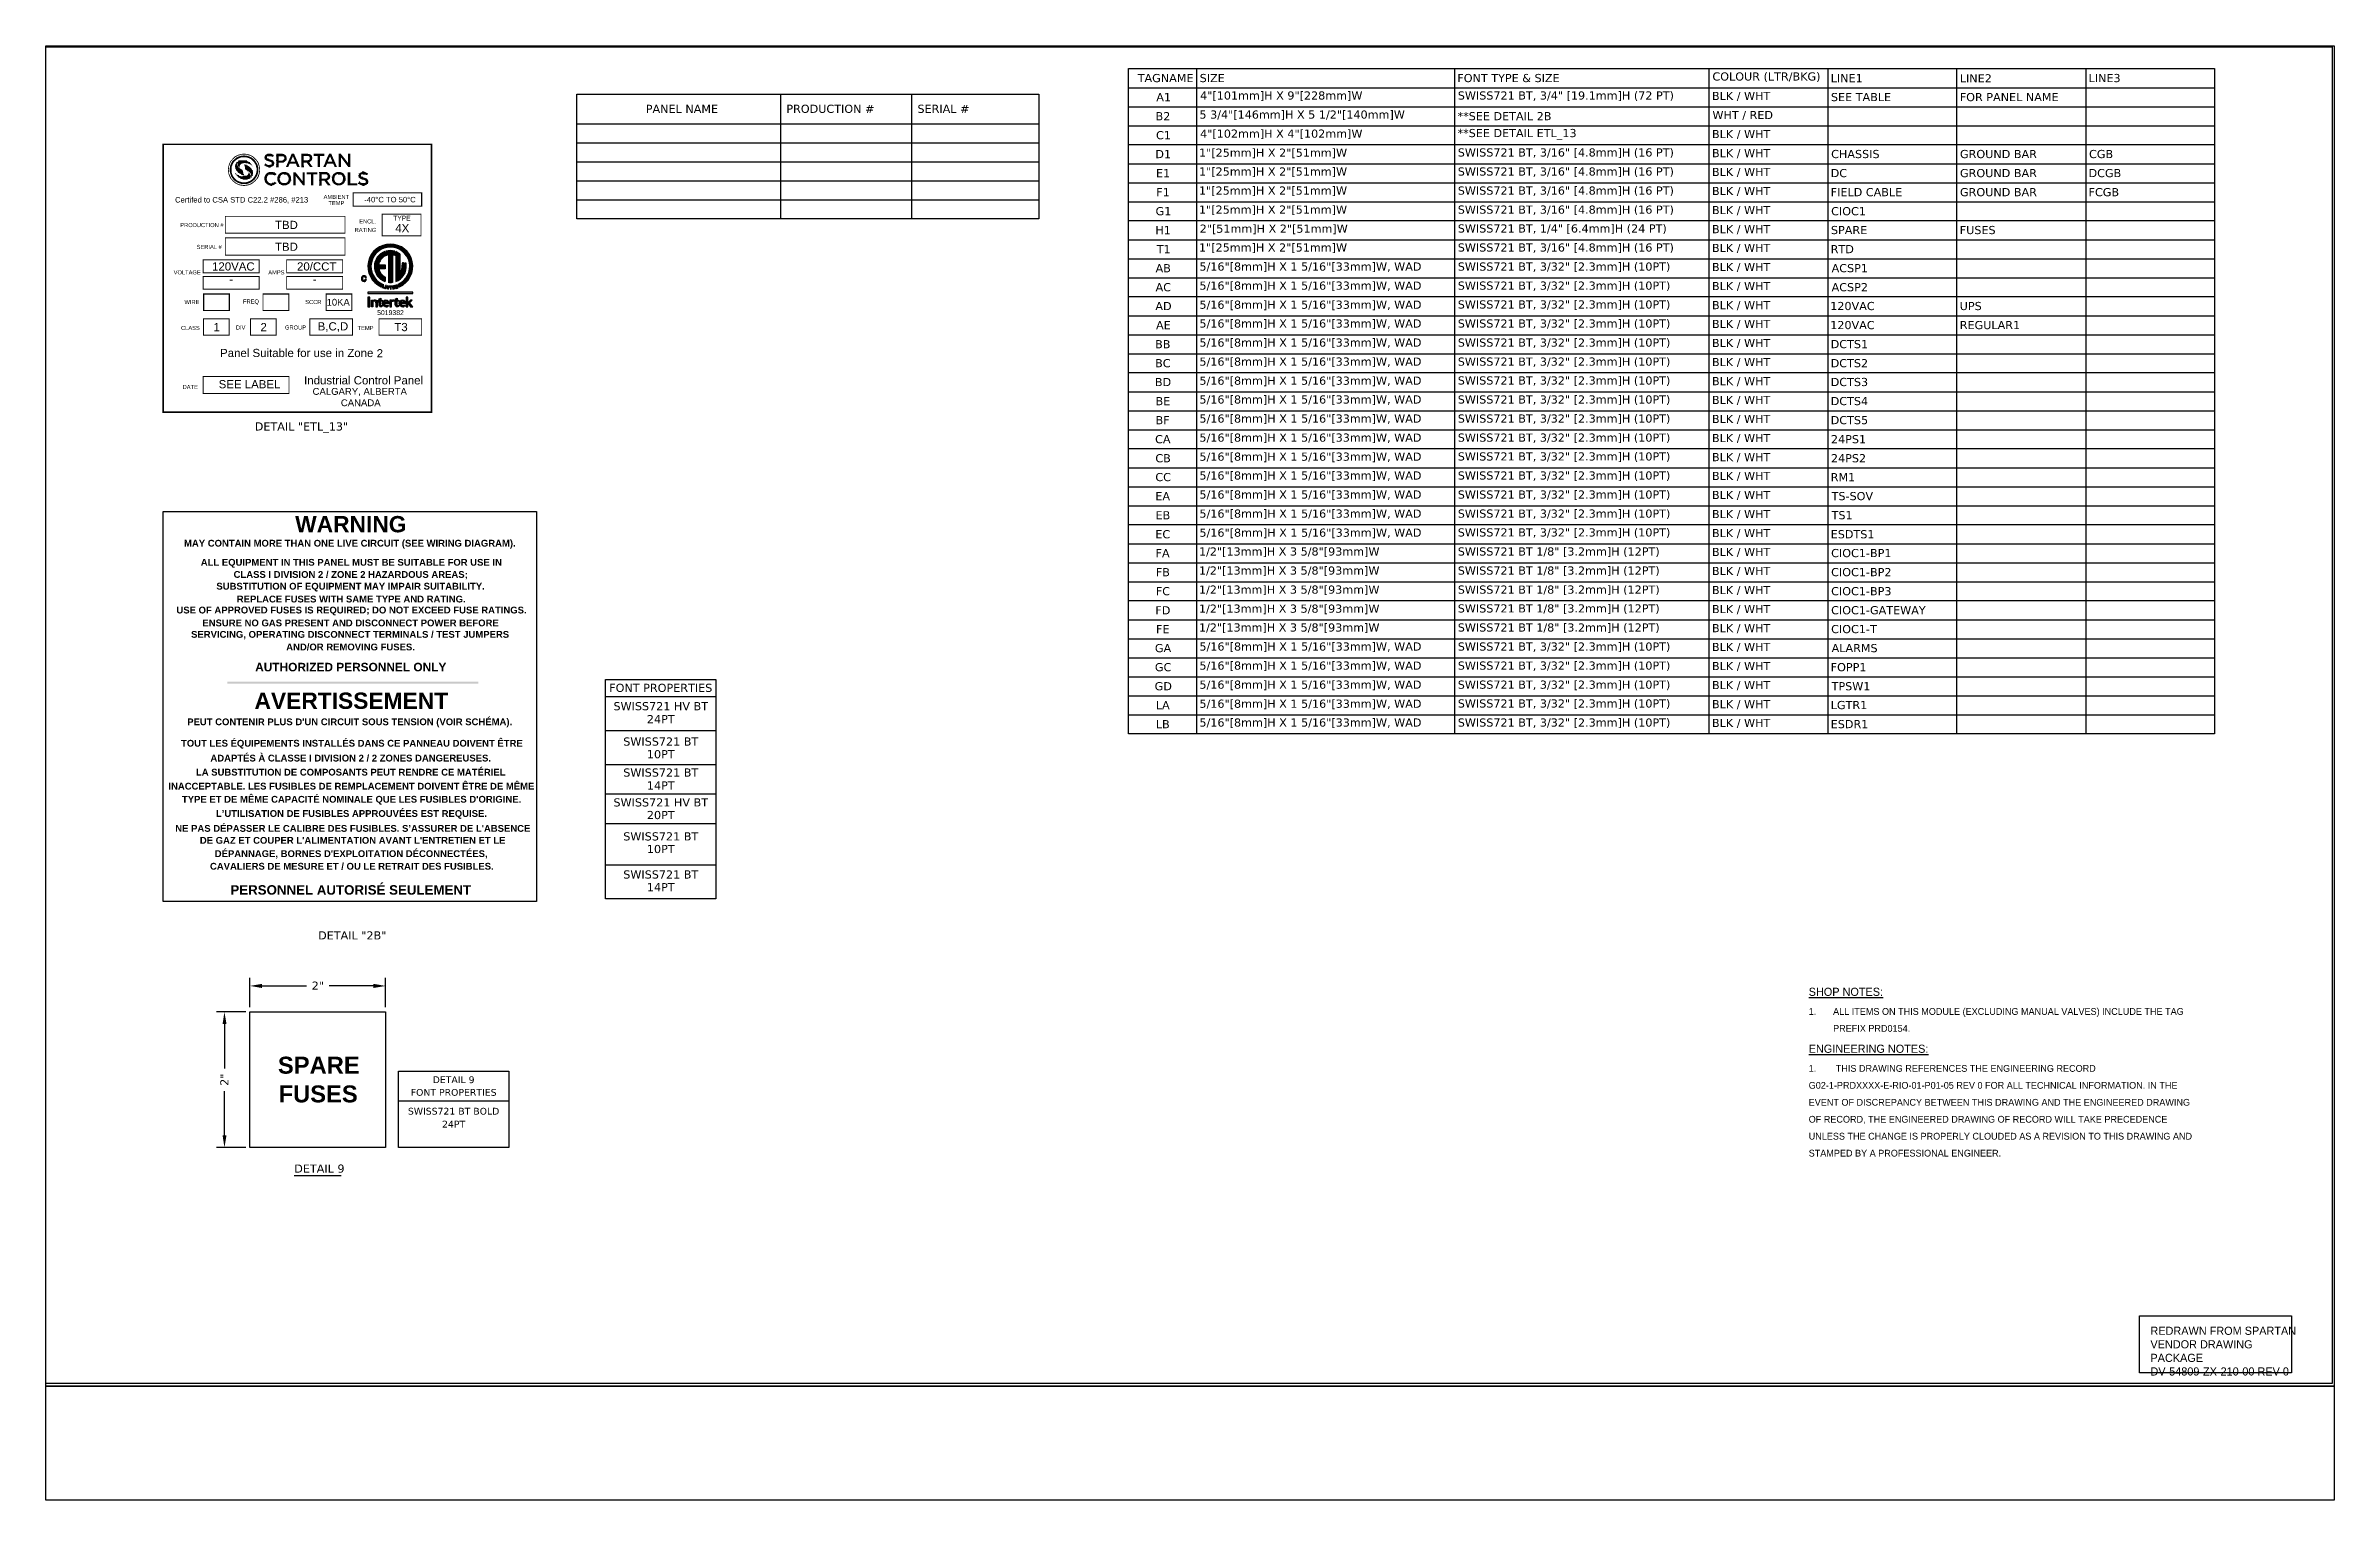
# Model space of a CAD drawing. Extents: x 4695 to 5539, y 0 to 536.
import ezdxf

# ---------------------------------------------------------------- set-up
doc = ezdxf.new("R2010")
doc.units = 0
doc.header["$LTSCALE"] = 10
doc.header["$MEASUREMENT"] = 0
for name, color, linetype in [('G02-1-PRDXXXX-E-MRIO-01-P01-01$0$ANNOTATION', 7, 'Continuous'), ('G02-1-PRDXXXX-E-MRIO-01-P01-01$0$ENGINEERING NOTE', 2, 'Continuous'), ('G02-1-PRDXXXX-E-MRIO-01-P01-01$0$TEXT-2', 2, 'Continuous'), ('G02-1-PRDXXXX-E-MRIO-01-P01-01$0$TITLE', 7, 'Continuous')]:
    doc.layers.add(name, color=color, linetype=linetype)
doc.layers.add('G02-1-PRDXXXX-E-MRIO-01-P01-01$0$View', color=251, linetype='Continuous', plot=False)
doc.styles.add('G02-1-PRDXXXX-E-MRIO-01-P01-01$0$PDF ArialMT', font='arial.ttf')
doc.styles.add('G02-1-PRDXXXX-E-MRIO-01-P01-01$0$PDF Swiss721BT Bold', font='arialbd.ttf')
doc.styles.add('G02-1-PRDXXXX-E-MRIO-01-P01-01$0$PDF Verdana', font='verdana.ttf')
doc.styles.add('G02-1-PRDXXXX-E-MRIO-01-P01-01$0$Scovan Elec', font='')
doc.styles.get('G02-1-PRDXXXX-E-MRIO-01-P01-01$0$Scovan Elec').set_extended_font_data('Franklin Gothic Medium Cond')

msp = doc.modelspace()

# ---------------------------------------------------------------- texts
at = {"layer": 'G02-1-PRDXXXX-E-MRIO-01-P01-01$0$ENGINEERING NOTE', "insert": (5345, 168), "char_height": 2.5, "width": 144, "attachment_point": 1, "style": 'G02-1-PRDXXXX-E-MRIO-01-P01-01$0$Scovan Elec'}
msp.add_mtext('\\pxsm1.5;{\\H1.2x;\\LENGINEERING NOTES:\\P\\pi-3,l3,s*,t3,36;}1.^ITHIS DRAWING REFERENCES THE ENGINEERING RECORD G02-1-PRDXXXX-E-RIO-01-P01-05 REV 0 FOR ALL TECHNICAL INFORMATION{\\H0.99999x;. IN THE EVENT OF DISCREPANCY BETWEEN THIS DRAWING AND THE ENGINEERED DRAWING OF RECORD, THE ENGINEERED DRAWING OF RECORD WILL TAKE PRECEDENCE UNLESS THE CHANGE IS PROPERLY CLOUDED AS A REVISION TO THIS DRAWING AND STAMPED BY A PROFESSIONAL ENGINEER.}', dxfattribs=at)
at = {"layer": 'G02-1-PRDXXXX-E-MRIO-01-P01-01$0$TEXT-2', "char_height": 3, "attachment_point": 1, "style": 'G02-1-PRDXXXX-E-MRIO-01-P01-01$0$Scovan Elec'}
for s, width, gutter_width, insert in [('\\pxsm1.5;{\\LSHOP NOTES:\\H0.83333x;\\l\\P\\pi-3,l3,s*,t3;1.^IALL ITEMS ON THIS MODULE (EXCLUDING MANUAL VALVES) INCLUDE THE TAG PREFIX PRD0154.}', 144, 12, (5345, 189)), ('REDRAWN FROM SPARTAN VENDOR DRAWING PACKAGE DV-54809-ZX-210-00 REV 0', 57.7375, 12.5, (5471, 64))]:
    msp.add_mtext_dynamic_manual_height_columns(s, width=width, gutter_width=gutter_width, heights=[0], dxfattribs=dict(at, insert=insert))

# ---------------------------------------------------------------- blocks, each defined once
blk = doc.blocks.new('G02-1-PRDXXXX-E-MRIO-01-P01-01$0$DV-54809-ZX-210-002')
at = {"layer": 'G02-1-PRDXXXX-E-MRIO-01-P01-01$0$ANNOTATION', "transparency": 33554559}
h = blk.add_hatch(color=256, dxfattribs=at)
h.paths.add_polyline_path([(81.54, 495.16), (80.69, 495.16), (81.54, 495.16)], flags=0)
h.paths.add_polyline_path([(81.54, 495.16), (80.69, 495.16), (81.54, 495.16)], flags=0)
h.paths.add_polyline_path([(81.54, 495.16), (80.69, 495.16), (81.54, 495.16)], flags=0)
h = blk.add_hatch(color=256, dxfattribs=at)
h.paths.add_polyline_path([(84.25, 493.04), (83.4, 493.04), (84.25, 493.04)], flags=0)
h.paths.add_polyline_path([(84.25, 493.04), (83.4, 493.04), (84.25, 493.04)], flags=0)
h.paths.add_polyline_path([(84.25, 493.04), (83.4, 493.04), (84.25, 493.04)], flags=0)
h = blk.add_hatch(color=256, dxfattribs=at)
h.paths.add_polyline_path([(88.82, 494.91), (87.97, 494.91), (88.82, 494.91)], flags=0)
h.paths.add_polyline_path([(88.82, 494.91), (87.97, 494.91), (88.82, 494.91)], flags=0)
h.paths.add_polyline_path([(88.82, 494.91), (87.97, 494.91), (88.82, 494.91)], flags=0)
h = blk.add_hatch(color=256, dxfattribs=at)
h.paths.add_polyline_path([(81.45, 487.37), (80.61, 487.37), (81.45, 487.37)], flags=0)
h.paths.add_polyline_path([(81.45, 487.37), (80.61, 487.37), (81.45, 487.37)], flags=0)
h.paths.add_polyline_path([(81.45, 487.37), (80.61, 487.37), (81.45, 487.37)], flags=0)
h.paths.add_polyline_path([(81.45, 487.37), (80.61, 487.37), (81.45, 487.37)], flags=0)
h = blk.add_hatch(color=256, dxfattribs=at)
h.paths.add_polyline_path([(104.82, 488.22), (103.98, 488.22), (104.82, 488.22)], flags=0)
h.paths.add_polyline_path([(104.82, 488.22), (103.98, 488.22), (104.82, 488.22)], flags=0)
h.paths.add_polyline_path([(104.82, 488.22), (103.98, 488.22), (104.82, 488.22)], flags=0)
h.paths.add_polyline_path([(104.82, 488.22), (103.98, 488.22), (104.82, 488.22)], flags=0)
h = blk.add_hatch(color=256, dxfattribs=at)
h.paths.add_polyline_path([(116.17, 488.47), (115.32, 488.47), (116.17, 488.47)], flags=0)
h.paths.add_polyline_path([(116.17, 488.47), (115.32, 488.47), (116.17, 488.47)], flags=0)
h.paths.add_polyline_path([(116.17, 488.47), (115.32, 488.47), (116.17, 488.47)], flags=0)
h.paths.add_polyline_path([(116.17, 488.47), (115.32, 488.47), (116.17, 488.47)], flags=0)
h = blk.add_hatch(color=256, dxfattribs=at)
h.paths.add_polyline_path([(118.88, 486.27), (118.03, 486.27), (118.88, 486.27)], flags=0)
h.paths.add_polyline_path([(118.88, 486.27), (118.03, 486.27), (118.88, 486.27)], flags=0)
h.paths.add_polyline_path([(118.88, 486.27), (118.03, 486.27), (118.88, 486.27)], flags=0)
h = blk.add_hatch(color=256, dxfattribs=at)
h.paths.add_polyline_path([(562.05, 46.15), (560.19, 46.15), (562.05, 46.15)], flags=0)
h.paths.add_polyline_path([(562.05, 46.15), (560.19, 46.15), (562.05, 46.15)], flags=0)
h.paths.add_polyline_path([(562.05, 46.15), (560.19, 46.15), (562.05, 46.15)], flags=0)
h = blk.add_hatch(color=256, dxfattribs=at)
h.paths.add_polyline_path([(582.46, 46.32), (580.59, 46.32), (582.46, 46.32)], flags=0)
h.paths.add_polyline_path([(582.46, 46.32), (580.59, 46.32), (582.46, 46.32)], flags=0)
h.paths.add_polyline_path([(582.46, 46.32), (580.59, 46.32), (582.46, 46.32)], flags=0)
h = blk.add_hatch(color=256, dxfattribs=at)
h.paths.add_polyline_path([(552.15, 42), (550.37, 42), (552.15, 42)], flags=0)
h.paths.add_polyline_path([(552.15, 42), (550.37, 42), (552.15, 42)], flags=0)
h.paths.add_polyline_path([(552.15, 42), (550.37, 42), (552.15, 42)], flags=0)
h = blk.add_hatch(color=256, dxfattribs=at)
h.paths.add_polyline_path([(546.22, 29.89), (544.27, 29.89), (546.22, 29.89)], flags=0)
h.paths.add_polyline_path([(546.22, 29.89), (544.27, 29.89), (546.22, 29.89)], flags=0)
h.paths.add_polyline_path([(546.22, 29.89), (544.27, 29.89), (546.22, 29.89)], flags=0)
h.paths.add_polyline_path([(546.22, 29.89), (544.27, 29.89), (546.22, 29.89)], flags=0)
h = blk.add_hatch(color=256, dxfattribs=at)
h.paths.add_polyline_path([(596.68, 31.75), (594.82, 31.75), (596.68, 31.75)], flags=0)
h.paths.add_polyline_path([(596.68, 31.75), (594.82, 31.75), (596.68, 31.75)], flags=0)
h.paths.add_polyline_path([(596.68, 31.75), (594.82, 31.75), (596.68, 31.75)], flags=0)
h = blk.add_hatch(color=256, dxfattribs=at)
h.paths.add_polyline_path([(621.24, 32.34), (619.37, 32.34), (621.24, 32.34)], flags=0)
h.paths.add_polyline_path([(621.24, 32.34), (619.37, 32.34), (621.24, 32.34)], flags=0)
h.paths.add_polyline_path([(621.24, 32.34), (619.37, 32.34), (621.24, 32.34)], flags=0)
h.paths.add_polyline_path([(621.24, 32.34), (619.37, 32.34), (621.24, 32.34)], flags=0)
h = blk.add_hatch(color=256, dxfattribs=at)
h.paths.add_polyline_path([(621.24, 32.18), (619.37, 32.18), (621.24, 32.18)], flags=0)
h.paths.add_polyline_path([(621.24, 32.18), (619.37, 32.18), (621.24, 32.18)], flags=0)
h.paths.add_polyline_path([(621.24, 32.18), (619.37, 32.18), (621.24, 32.18)], flags=0)
h.paths.add_polyline_path([(621.24, 32.18), (619.37, 32.18), (621.24, 32.18)], flags=0)
h.paths.add_polyline_path([(621.24, 32.18), (619.37, 32.18), (621.24, 32.18)], flags=0)
h = blk.add_hatch(color=256, dxfattribs=at)
h.paths.add_polyline_path([(627.08, 27.6), (625.22, 27.6), (627.08, 27.6)], flags=0)
h.paths.add_polyline_path([(627.08, 27.6), (625.22, 27.6), (627.08, 27.6)], flags=0)
h.paths.add_polyline_path([(627.08, 27.6), (625.22, 27.6), (627.08, 27.6)], flags=0)
h.paths.add_polyline_path([(627.08, 27.6), (625.22, 27.6), (627.08, 27.6)], flags=0)
h.paths.add_polyline_path([(627.08, 27.6), (625.22, 27.6), (627.08, 27.6)], flags=0)
h = blk.add_hatch(color=256, dxfattribs=at)
h.paths.add_polyline_path([(627.08, 27.43), (625.22, 27.43), (627.08, 27.43)], flags=0)
h.paths.add_polyline_path([(627.08, 27.43), (625.22, 27.43), (627.08, 27.43)], flags=0)
h.paths.add_polyline_path([(627.08, 27.43), (625.22, 27.43), (627.08, 27.43)], flags=0)
at = {"layer": 'G02-1-PRDXXXX-E-MRIO-01-P01-01$0$ANNOTATION', "lineweight": 25}
for points in [[(799.64, 282.63), (399.23, 282.63), (399.23, 527.93), (799.64, 527.93)], [(366.12, 472.55), (195.85, 472.55), (195.85, 518.53), (366.12, 518.53)], [(132.09, 455.7), (132.09, 456.38), (132.26, 456.38), (132.43, 455.96), (132.51, 456.38), (132.77, 456.38), (132.77, 455.7), (132.6, 455.7), (132.6, 456.21), (132.51, 455.7), (132.34, 455.7), (132.17, 456.21), (132.17, 455.7)], [(124.38, 448.25), (123.96, 447.24), (124.81, 446.98), (124.89, 447.24), (124.38, 447.41), (124.64, 448.17)], [(125.31, 448), (125.06, 446.9), (125.31, 446.81), (125.57, 447.91)], [(125.14, 449.44), (125.14, 451.05)], [(126.67, 447.74), (126.67, 447.49), (127.01, 447.49), (127.09, 446.64), (127.35, 446.64), (127.35, 447.49), (127.69, 447.58), (127.69, 447.74)], [(127.77, 447.74), (127.94, 446.64), (128.87, 446.81), (128.87, 447.07), (128.19, 446.98), (128.11, 447.15), (128.79, 447.24), (128.79, 447.49), (128.11, 447.41), (128.11, 447.58), (128.7, 447.66), (128.7, 447.91)], [(128.87, 447.91), (129.21, 446.9), (129.63, 446.98), (129.72, 447.07), (129.8, 447.07), (129.89, 447.15), (129.97, 447.24), (129.97, 447.32), (129.97, 447.41), (129.97, 447.49), (129.97, 447.58), (129.97, 447.66), (129.97, 447.74), (129.89, 447.83), (129.89, 447.91), (129.8, 447.91), (129.8, 448), (129.72, 448), (129.72, 448.08), (129.63, 448.08), (129.55, 448.08), (129.46, 448.08), (129.38, 448.08), (129.29, 448.08), (129.21, 448.08)], [(129.21, 447.83), (129.38, 447.15), (129.46, 447.24), (129.63, 447.24), (129.72, 447.32), (129.72, 447.41), (129.72, 447.49), (129.72, 447.58), (129.63, 447.66), (129.63, 447.74), (129.55, 447.83), (129.46, 447.83), (129.38, 447.83)], [(118.79, 445.04), (135.31, 445.04), (135.31, 445.46), (118.79, 445.46)], [(118.79, 440.12), (119.47, 440.12), (119.47, 443.68), (118.79, 443.68)], [(132.85, 443.68), (132.85, 440.12), (133.44, 440.12), (133.44, 441.39), (134.54, 440.12), (135.31, 440.12), (134.12, 441.56), (135.14, 442.58), (134.54, 442.58), (133.44, 441.56), (133.44, 443.68)], [(180.94, 364.68), (180.94, 220.82), (43.27, 220.82), (43.27, 364.68)], [(206.43, 302.7), (247.07, 302.7), (247.07, 221.84), (206.43, 221.84)], [(75.27, 180.1), (125.31, 180.1), (125.31, 130.06), (75.27, 130.06)], [(130.06, 158.17), (170.7, 158.17), (170.7, 130.06), (130.06, 130.06)]]:
    blk.add_lwpolyline(points, close=True, dxfattribs=at)
for points in [[(424.29, 527.93), (424.29, 282.63)], [(519.38, 527.93), (519.38, 282.63)], [(613.19, 527.93), (613.19, 282.63)], [(657.05, 527.93), (657.05, 282.63)], [(704.55, 527.93), (704.55, 282.63)], [(752.14, 527.93), (752.14, 282.63)], [(270.95, 518.53), (270.95, 472.55)], [(319.21, 518.53), (319.21, 472.55)], [(399.23, 520.9), (799.64, 520.9)], [(195.85, 507.61), (366.12, 507.61)], [(399.23, 513.87), (799.64, 513.87)], [(399.23, 506.85), (799.64, 506.85)], [(195.85, 500.58), (366.12, 500.58)], [(399.23, 499.9), (799.64, 499.9)], [(195.85, 493.55), (366.12, 493.55)], [(399.23, 492.87), (799.64, 492.87)], [(195.85, 486.52), (366.12, 486.52)], [(399.23, 485.85), (799.64, 485.85)], [(195.85, 479.58), (366.12, 479.58)], [(399.23, 478.82), (799.64, 478.82)], [(399.23, 471.88), (799.64, 471.88)], [(399.23, 464.85), (799.64, 464.85)], [(125.14, 460.45), (125.14, 458.84)], [(125.48, 460.53), (125.48, 458.92)], [(126.33, 459.18), (126.33, 449.1)], [(127.85, 459.18), (127.85, 449.1)], [(128.79, 460.53), (128.79, 458.92)], [(130.56, 459.6), (130.56, 452.32)], [(399.23, 457.82), (799.64, 457.82)], [(122.77, 455.62), (125.14, 455.62), (125.14, 454.1), (122.86, 454.1)], [(124.13, 448.34), (123.71, 447.32)], [(126.08, 447.41), (126.25, 447.32)], [(126.33, 447.41), (126.5, 447.41)], [(129.97, 448.34), (130.48, 447.32)], [(131.41, 455.53), (132.93, 455.53)], [(132.93, 455.45), (132.93, 455.45)], [(399.23, 450.79), (799.64, 450.79)], [(120.57, 441.99), (120.57, 440.12), (120.06, 440.12), (120.06, 442.58), (120.57, 442.58), (120.91, 442.58)], [(121.67, 441.56), (121.67, 440.12), (122.27, 440.12), (122.27, 441.73)], [(122.94, 440.8), (122.94, 442.16), (122.6, 442.16), (122.86, 442.58), (122.94, 442.58), (122.94, 443.09), (123.54, 443.26), (123.54, 442.58), (124.04, 442.58), (124.04, 442.16), (123.45, 442.16), (123.45, 441.14)], [(122.86, 442.58), (122.86, 442.58)], [(122.94, 443), (122.94, 443.09)], [(124.21, 440.55), (123.87, 440.12)], [(124.04, 442.16), (124.04, 442.16)], [(124.89, 441.73), (125.91, 441.73)], [(124.89, 441.31), (126.58, 441.31)], [(126.5, 441.31), (124.89, 441.31), (126.5, 441.31)], [(125.57, 440.12), (125.57, 440.12)], [(125.65, 447.07), (125.82, 447.07)], [(125.99, 447.15), (126.16, 447.15)], [(126.42, 440.63), (126.16, 440.12)], [(126.84, 442.58), (126.92, 442.58)], [(127.77, 442.58), (127.6, 442.41), (127.43, 442.24), (127.43, 442.58), (126.84, 442.58), (126.84, 440.12), (127.52, 440.12), (127.52, 442.07), (127.6, 442.07), (127.77, 442.16), (127.94, 442.16)], [(128.45, 442.58), (128.45, 442.07)], [(128.87, 440.89), (128.87, 442.16), (128.62, 442.16), (128.87, 442.58), (128.96, 442.58), (128.96, 443.09), (129.55, 443.26), (129.55, 442.58), (130.06, 442.58), (130.06, 442.16), (129.46, 442.16), (129.46, 441.14)], [(128.87, 442.58), (128.87, 442.58)], [(130.14, 440.55), (129.8, 440.12)], [(130.9, 441.31), (132.68, 441.31)], [(132.6, 441.31), (130.9, 441.31), (132.6, 441.31)], [(130.99, 441.73), (132, 441.73)], [(131.66, 440.12), (131.66, 440.12)], [(132.51, 440.63), (132.26, 440.12)], [(399.23, 443.85), (799.64, 443.85)], [(399.23, 436.82), (799.64, 436.82)], [(399.23, 429.79), (799.64, 429.79)], [(399.23, 422.77), (799.64, 422.77)], [(399.23, 415.82), (799.64, 415.82)], [(399.23, 408.8), (799.64, 408.8)], [(399.23, 401.77), (799.64, 401.77)], [(399.23, 394.74), (799.64, 394.74)], [(399.23, 387.8), (799.64, 387.8)], [(399.23, 380.77), (799.64, 380.77)], [(399.23, 373.74), (799.64, 373.74)], [(399.23, 366.71), (799.64, 366.71)], [(399.23, 359.77), (799.64, 359.77)], [(399.23, 352.74), (799.64, 352.74)], [(399.23, 345.72), (799.64, 345.72)], [(399.23, 338.69), (799.64, 338.69)], [(399.23, 331.74), (799.64, 331.74)], [(399.23, 324.72), (799.64, 324.72)], [(399.23, 317.69), (799.64, 317.69)], [(399.23, 310.66), (799.64, 310.66)], [(206.43, 296.44), (247.07, 296.44)], [(399.23, 303.63), (799.64, 303.63)], [(399.23, 296.69), (799.64, 296.69)], [(399.23, 289.66), (799.64, 289.66)], [(206.43, 283.9), (247.07, 283.9)], [(206.43, 271.37), (247.07, 271.37)], [(206.43, 260.45), (247.07, 260.45)], [(206.43, 249.53), (247.07, 249.53)], [(206.43, 234.37), (247.07, 234.37)], [(75.27, 181.88), (75.27, 192.71)], [(79.76, 189.66), (96.1, 189.66)], [(120.83, 189.66), (104.49, 189.66)], [(125.31, 181.88), (125.31, 192.71)], [(73.75, 180.1), (62.91, 180.1)], [(65.87, 175.61), (65.87, 159.27)], [(65.87, 134.54), (65.87, 150.89)], [(130.06, 147.24), (170.7, 147.24)], [(73.75, 130.06), (62.91, 130.06)], [(91.61, 119.81), (108.97, 119.81)]]:
    blk.add_lwpolyline(points, dxfattribs=at)
at = {"layer": 'G02-1-PRDXXXX-E-MRIO-01-P01-01$0$ANNOTATION', "lineweight": 0}
for points in [[(43.31, 401.22, 0.593, 0.593, 0), (142.25, 401.22, 0.677, 0.677, 0), (142.25, 500.03, 0.593, 0.593, 0), (43.31, 500.03, 0.593, 0.593, 0)], [(113.38, 477.21, 0.339, 0.339, 0), (138.57, 477.21, 0.423, 0.423, 0), (138.57, 482.16, 0.423, 0.423, 0), (113.38, 482.16, 0.339, 0.339, 0)], [(66.21, 459.13, 0.423, 0.423, 0), (110.33, 459.13, 0.339, 0.339, 0), (110.33, 465.53, 0.339, 0.339, 0), (66.21, 465.53, 0.339, 0.339, 0)], [(58.04, 452.66, 0.339, 0.339, 0), (78.66, 452.66, 0.339, 0.339, 0), (78.66, 457.4, 0.339, 0.339, 0), (58.04, 457.4, 0.423, 0.423, 0)], [(58.04, 446.64, 0.339, 0.339, 0), (78.66, 446.64, 0.339, 0.339, 0), (78.66, 451.3, 0.339, 0.339, 0), (58.04, 451.3, 0.423, 0.423, 0)], [(58.21, 438.77, 0.339, 0.339, 0), (67.7, 438.77, 0.423, 0.423, 0), (67.7, 444.82, 0.423, 0.423, 0), (58.21, 444.82, 0.423, 0.423, 0)], [(80.1, 438.77, 0.339, 0.339, 0), (89.58, 438.77, 0.339, 0.339, 0), (89.58, 444.82, 0.423, 0.423, 0), (80.1, 444.82, 0.339, 0.339, 0)], [(103.38, 438.77, 0.339, 0.339, 0), (112.87, 438.77, 0.339, 0.339, 0), (112.87, 444.82, 0.423, 0.423, 0), (103.38, 444.82, 0.339, 0.339, 0)], [(58.04, 408.16, 0.423, 0.423, 0), (89.67, 408.16, 0.339, 0.339, 0), (89.67, 414.43, 0.423, 0.423, 0), (58.04, 414.43, 0.423, 0.423, 0)]]:
    blk.add_lwpolyline(points, format="xyseb", close=True, dxfattribs=at)
for points in [[(70.45, 492.62), (69.94, 492.62), (70.45, 492.62)], [(70.45, 493.3), (70.36, 493.3), (70.45, 493.3)], [(70.53, 493.47), (70.53, 493.47), (70.53, 493.47)], [(75.19, 493.3), (70.62, 493.3), (75.19, 493.3)], [(71.46, 492.11), (70.87, 492.11), (71.46, 492.11)], [(74.17, 493.89), (71.12, 493.89), (74.17, 493.89)], [(74, 492.37), (73.24, 492.37), (74, 492.37)], [(76.29, 490.25), (74.43, 490.25), (76.29, 490.25)], [(81.54, 495.25), (80.69, 495.25), (81.54, 495.25)], [(81.54, 495.25), (80.69, 495.25), (81.54, 495.25)], [(82.13, 494.65), (80.78, 494.65), (82.13, 494.65)], [(83.99, 495.84), (80.86, 495.84), (83.99, 495.84)], [(84.42, 489.57), (81.88, 489.57), (84.42, 489.57)], [(82.81, 491.6), (82.13, 491.6), (82.81, 491.6)], [(83.99, 495.84), (82.39, 495.84), (83.99, 495.84)], [(84.08, 492.37), (82.64, 492.37), (84.08, 492.37)], [(84.25, 492.96), (83.4, 492.96), (84.25, 492.96)], [(84.25, 492.96), (83.4, 492.96), (84.25, 492.96)], [(88.57, 495.75), (85.01, 495.75), (88.57, 495.75)], [(85.86, 494.06), (85.01, 494.06), (85.86, 494.06)], [(85.86, 492.45), (85.01, 492.45), (85.86, 492.45)], [(85.86, 491.69), (85.01, 491.69), (85.86, 491.69)], [(88.74, 494.48), (87.89, 494.48), (88.74, 494.48)], [(88.82, 494.91), (87.97, 494.91), (88.82, 494.91)], [(97.12, 493.47), (94.24, 493.47), (97.12, 493.47)], [(95.09, 491.94), (94.24, 491.94), (95.09, 491.94)], [(95.09, 491.69), (94.24, 491.69), (95.09, 491.69)], [(98.22, 494.99), (97.37, 494.99), (98.22, 494.99)], [(98.22, 494.99), (97.37, 494.99), (98.22, 494.99)], [(98.22, 494.91), (97.37, 494.91), (98.22, 494.91)], [(98.22, 494.91), (97.37, 494.91), (98.22, 494.91)], [(98.22, 494.91), (97.37, 494.91), (98.22, 494.91)], [(98.22, 494.91), (97.37, 494.91), (98.22, 494.91)], [(103.81, 489.66), (100.84, 489.66), (103.81, 489.66)], [(70.11, 489.15), (69.94, 489.23), (70.11, 489.15)], [(71.21, 488.47), (70.45, 488.47), (71.21, 488.47)], [(75.53, 487.88), (71.12, 487.88), (75.53, 487.88)], [(75.36, 487.54), (71.63, 487.54), (75.36, 487.54)], [(75.36, 487.54), (71.63, 487.54), (75.36, 487.54)], [(75.02, 487.37), (72.06, 487.37), (75.02, 487.37)], [(72.99, 488.9), (72.14, 488.9), (72.99, 488.9)], [(75.87, 487.96), (75.7, 487.96), (75.87, 487.96)], [(75.78, 487.88), (75.7, 487.88), (75.78, 487.88)], [(75.7, 487.79), (75.7, 487.79), (75.7, 487.79)], [(75.7, 487.79), (75.7, 487.79), (75.7, 487.79)], [(75.7, 487.79), (75.7, 487.79), (75.7, 487.79)], [(75.7, 487.79), (75.7, 487.79), (75.7, 487.79)], [(75.7, 487.79), (75.7, 487.79), (75.7, 487.79)], [(76.29, 488.64), (75.78, 488.64), (76.29, 488.64)], [(81.54, 487.88), (80.61, 487.88), (81.54, 487.88)], [(85.01, 489.06), (81.28, 489.06), (85.01, 489.06)], [(83.32, 484.83), (82.81, 484.83), (83.32, 484.83)], [(84.93, 489.06), (83.23, 489.06), (84.93, 489.06)], [(84.93, 489.06), (83.32, 489.06), (84.93, 489.06)], [(85.01, 485.68), (83.49, 485.68), (85.01, 485.68)], [(85.01, 485.68), (83.57, 485.68), (85.01, 485.68)], [(85.01, 485.68), (83.57, 485.68), (85.01, 485.68)], [(84.84, 488.9), (83.83, 488.9), (84.84, 488.9)], [(86.37, 487.88), (85.43, 487.88), (86.37, 487.88)], [(89.75, 485.59), (86.03, 485.59), (89.75, 485.59)], [(89.75, 489.06), (87.72, 489.06), (89.75, 489.06)], [(90.43, 486.86), (89.5, 486.86), (90.43, 486.86)], [(103.72, 486.78), (100.84, 486.78), (103.72, 486.78)], [(101.69, 484.92), (100.84, 484.92), (101.69, 484.92)], [(104.82, 488.22), (103.98, 488.22), (104.82, 488.22)], [(106.43, 487.88), (105.5, 487.88), (106.43, 487.88)], [(109.9, 489.06), (107.79, 489.06), (109.9, 489.06)], [(110.41, 488.13), (109.48, 488.13), (110.41, 488.13)], [(110.5, 486.86), (109.57, 486.86), (110.5, 486.86)], [(118.71, 485.59), (115.15, 485.59), (118.71, 485.59)], [(116.17, 488.56), (115.32, 488.56), (116.17, 488.56)], [(116.17, 488.39), (115.32, 488.39), (116.17, 488.39)], [(116.85, 487.88), (115.41, 487.88), (116.85, 487.88)], [(118.71, 489.15), (115.49, 489.15), (118.71, 489.15)], [(118.63, 489.06), (117.02, 489.06), (118.63, 489.06)], [(118.63, 489.06), (117.36, 489.06), (118.63, 489.06)], [(118.71, 485.59), (117.36, 485.59), (118.71, 485.59)], [(118.88, 486.19), (118.03, 486.19), (118.88, 486.19)], [(118.88, 486.19), (118.03, 486.19), (118.88, 486.19)], [(130.23, 462.56), (123.96, 462.56), (130.23, 462.56)], [(128.7, 463.07), (125.48, 463.07), (128.7, 463.07)], [(131.41, 461.97), (128.45, 461.97), (131.41, 461.97)], [(131.5, 456.04), (131.41, 456.04), (131.5, 456.04)], [(131.92, 456.3), (131.5, 456.3), (131.92, 456.3)], [(131.92, 456.3), (131.66, 456.3), (131.92, 456.3)], [(131.92, 455.87), (131.83, 455.87), (131.92, 455.87)], [(118.12, 451.13), (117.27, 451.13), (118.12, 451.13)], [(119.9, 455.03), (118.79, 455.03), (119.9, 455.03)], [(124.04, 448.17), (122.27, 448.17), (124.04, 448.17)], [(125.91, 447.49), (125.74, 447.49), (125.91, 447.49)], [(126.42, 447.58), (126.16, 447.58), (126.42, 447.58)], [(127.35, 447.49), (126.92, 447.49), (127.35, 447.49)], [(129.8, 447.91), (128.87, 447.91), (129.8, 447.91)], [(129.97, 447.66), (128.96, 447.66), (129.97, 447.66)], [(129.97, 447.41), (129.04, 447.41), (129.97, 447.41)], [(129.63, 448.08), (129.29, 448.08), (129.63, 448.08)], [(129.63, 448.08), (129.29, 448.08), (129.63, 448.08)], [(129.55, 448.08), (129.38, 448.08), (129.55, 448.08)], [(135.39, 455.03), (134.29, 455.03), (135.39, 455.03)], [(124.04, 442.58), (122.94, 442.58), (124.04, 442.58)], [(123.45, 440.8), (122.94, 440.8), (123.45, 440.8)], [(123.79, 440.12), (123.28, 440.12), (123.79, 440.12)], [(124.13, 440.55), (123.96, 440.55), (124.13, 440.55)], [(124.13, 440.55), (124.04, 440.55), (124.13, 440.55)], [(126.25, 442.33), (124.55, 442.33), (126.25, 442.33)], [(125.91, 442.58), (124.89, 442.58), (125.91, 442.58)], [(126.5, 447.15), (126.16, 447.15), (126.5, 447.15)], [(126.42, 446.9), (126.16, 446.9), (126.42, 446.9)], [(127.43, 442.58), (126.92, 442.58), (127.43, 442.58)], [(128.45, 442.58), (127.94, 442.58), (128.45, 442.58)], [(129.46, 440.8), (128.87, 440.8), (129.46, 440.8)], [(129.89, 447.15), (129.12, 447.15), (129.89, 447.15)], [(130.14, 440.55), (129.97, 440.55), (130.14, 440.55)], [(130.14, 440.55), (130.06, 440.55), (130.14, 440.55)], [(132.34, 442.33), (130.65, 442.33), (132.34, 442.33)], [(132, 442.58), (130.99, 442.58), (132, 442.58)], [(132.43, 440.55), (132.17, 440.55), (132.43, 440.55)], [(133.44, 440.12), (132.85, 440.12), (133.44, 440.12)]]:
    blk.add_lwpolyline(points, dxfattribs=at)
for points in [[(70.45, 493.38), (70.45, 493.38), (70.45, 493.38)], [(70.53, 493.47), (70.53, 493.47), (70.53, 493.47)], [(76.2, 492.03), (76.2, 492.03), (76.2, 492.03)], [(82.89, 491.6), (82.13, 491.6)], [(84.08, 492.37), (82.64, 492.37)], [(88.65, 494.14), (87.47, 494.14)], [(117.36, 489.83), (116.68, 489.83)], [(69.94, 489.23), (69.94, 489.23), (69.94, 489.23)], [(75.61, 488.22), (72.65, 488.22)], [(72.65, 487.2), (74.43, 487.2)], [(83.4, 484.83), (82.81, 484.83)], [(115.66, 486.27), (115.66, 486.19)], [(116.76, 484.83), (117.44, 484.83)], [(131.5, 455.79), (131.92, 455.79)], [(116.85, 450.45), (116.85, 450.37)], [(116.93, 450.88), (116.93, 450.88), (116.93, 450.88)], [(116.93, 450.88), (116.93, 450.88), (116.93, 450.88)], [(123.96, 447.24), (124.89, 447.24)], [(123.96, 447.24), (124.89, 447.24)], [(126.42, 447.66), (125.74, 447.66)], [(126.5, 447.41), (126.33, 447.41)], [(130.48, 447.32), (130.48, 447.32), (130.48, 447.32)], [(123.87, 440.12), (123.28, 440.12)], [(124.21, 440.55), (124.04, 440.55)], [(125.06, 440.12), (125.82, 440.12)], [(126.42, 440.55), (126.08, 440.55)], [(126.5, 446.98), (126.25, 446.98)], [(127.94, 442.16), (128.45, 442.16)], [(131.16, 440.12), (131.92, 440.12)], [(132.43, 440.55), (132.17, 440.55)]]:
    blk.add_lwpolyline(points, close=True, dxfattribs=at)
at = {"layer": 'G02-1-PRDXXXX-E-MRIO-01-P01-01$0$ANNOTATION', "lineweight": 0, "const_width": 0.339}
for points in [[(66.21, 467.22), (110.33, 467.22), (110.33, 473.48), (66.21, 473.48)], [(124.04, 466.29), (138.35, 466.29), (138.35, 474.25), (124.04, 474.25)], [(88.82, 452.66), (109.48, 452.66), (109.48, 457.4), (88.82, 457.4)], [(88.82, 446.64), (109.48, 446.64), (109.48, 451.3), (88.82, 451.3)], [(58.17, 429.62), (67.65, 429.62), (67.65, 435.64), (58.17, 435.64)], [(75.44, 429.62), (84.93, 429.62), (84.93, 435.64), (75.44, 435.64)], [(97.37, 429.62), (113.12, 429.62), (113.12, 435.64), (97.37, 435.64)], [(122.86, 429.62), (138.61, 429.62), (138.61, 435.64), (122.86, 435.64)]]:
    blk.add_lwpolyline(points, close=True, dxfattribs=at)
at = {"layer": 'G02-1-PRDXXXX-E-MRIO-01-P01-01$0$ANNOTATION', "lineweight": 30}
for points in [[(130.56, 459.6), (129.8, 460.02), (129.04, 460.45)], [(125.65, 447.07), (125.74, 446.81), (126.08, 446.73), (126.33, 446.73), (126.5, 446.98), (126.5, 447.15), (126.42, 447.24), (126.25, 447.32)], [(126.5, 447.41), (126.42, 447.66), (126.16, 447.83), (125.82, 447.74), (125.74, 447.49), (125.82, 447.32), (125.99, 447.15)], [(126.08, 447.41), (125.99, 447.41), (125.91, 447.49), (125.99, 447.58), (126.08, 447.66), (126.25, 447.58), (126.33, 447.41)], [(121.67, 441.56), (121.67, 441.82), (121.59, 441.99), (121.42, 442.16), (121.17, 442.24), (120.91, 442.16), (120.57, 441.99)], [(120.91, 442.58), (121.25, 442.66), (121.42, 442.66), (121.84, 442.58), (122.1, 442.41), (122.27, 442.07), (122.27, 441.73)], [(123.87, 440.12), (123.28, 440.12), (123.03, 440.29), (122.94, 440.55), (122.94, 440.8)], [(123.45, 441.14), (123.45, 440.8), (123.54, 440.63), (123.62, 440.55), (123.87, 440.55), (124.21, 440.55)], [(125.57, 440.12), (124.98, 440.21), (124.55, 440.46), (124.3, 440.89), (124.21, 441.39), (124.3, 441.9), (124.55, 442.33), (124.89, 442.58), (125.4, 442.66), (125.91, 442.58), (126.25, 442.33), (126.42, 441.99), (126.5, 441.65), (126.5, 441.31)], [(125.91, 441.73), (125.91, 441.9), (125.82, 442.16), (125.65, 442.24), (125.4, 442.24), (125.23, 442.24), (125.06, 442.07), (124.89, 441.73)], [(124.89, 441.31), (124.89, 441.06), (125.06, 440.72), (125.4, 440.55), (125.74, 440.55), (126.16, 440.55), (126.42, 440.63)], [(126.16, 447.15), (126.25, 447.07), (126.33, 446.98), (126.16, 446.9), (126.08, 446.9), (125.91, 446.98), (125.82, 447.07)], [(127.77, 442.58), (127.94, 442.66), (128.19, 442.66), (128.45, 442.58)], [(128.45, 442.07), (128.19, 442.16), (127.94, 442.16)], [(129.8, 440.12), (129.29, 440.12), (129.04, 440.29), (128.96, 440.55), (128.87, 440.8)], [(129.46, 441.14), (129.46, 440.8), (129.55, 440.63), (129.63, 440.55), (129.89, 440.55), (130.14, 440.55)], [(131.66, 440.12), (131.07, 440.21), (130.65, 440.46), (130.39, 440.89), (130.31, 441.39), (130.39, 441.9), (130.65, 442.33), (130.99, 442.58), (131.5, 442.66), (132, 442.58), (132.34, 442.33), (132.51, 441.99), (132.6, 441.65), (132.6, 441.31)], [(130.9, 441.31), (130.99, 441.06), (131.16, 440.72), (131.5, 440.55), (131.83, 440.55), (132.26, 440.55), (132.51, 440.63)], [(132, 441.73), (132, 441.9), (131.83, 442.16), (131.66, 442.24), (131.5, 442.24), (131.33, 442.24), (131.16, 442.07), (130.99, 441.73)]]:
    blk.add_lwpolyline(points, dxfattribs=at)
at = {"layer": 'G02-1-PRDXXXX-E-MRIO-01-P01-01$0$ANNOTATION', "lineweight": 25}
blk.add_lwpolyline([(129.04, 460.45), (129.04, 449.44, 0.344532), (132.91, 455.57)], format="xyb", dxfattribs=at)
at = {"layer": 'G02-1-PRDXXXX-E-MRIO-01-P01-01$0$ANNOTATION', "lineweight": 30}
for points in [[(132, 456.21), (131.92, 456.38), (131.75, 456.38), (131.5, 456.3), (131.41, 456.04), (131.5, 455.79), (131.66, 455.7), (131.92, 455.79), (132, 455.96), (131.83, 455.96), (131.83, 455.87), (131.58, 455.87), (131.5, 456.04), (131.58, 456.21), (131.66, 456.3), (131.83, 456.3), (131.83, 456.21)], [(118.2, 450.96), (117.95, 451.39), (117.69, 451.55), (117.36, 451.55), (116.93, 451.47), (116.68, 451.3), (116.42, 450.96), (116.42, 450.45), (116.42, 450.03), (116.68, 449.69), (116.93, 449.52), (117.36, 449.44), (117.61, 449.44), (117.86, 449.61), (118.03, 449.78), (118.2, 450.12), (117.78, 450.2), (117.69, 450.03), (117.61, 449.86), (117.36, 449.78), (117.1, 449.86), (116.93, 449.95), (116.85, 450.2), (116.85, 450.54), (116.85, 450.88), (116.93, 451.05), (117.1, 451.22), (117.36, 451.22), (117.61, 451.13), (117.78, 450.88)]]:
    blk.add_lwpolyline(points, close=True, dxfattribs=at)
at = {"layer": 'G02-1-PRDXXXX-E-MRIO-01-P01-01$0$ANNOTATION', "lineweight": 25}
for centre, radius, start, end in [((127.05, 454.98), 8.26, 294.14174, 245.79655), ((127.05, 454.98), 7.15, 293.80055, 245.77846), ((127.05, 454.98), 5.89, 109.65176, 250.35251), ((127.05, 454.98), 4.36, 116.87204, 171.00132), ((127.05, 454.98), 5.88, 73.62636, 106.37364), ((127.04, 455.02), 4.33, 99.76796, 112.30821), ((127.06, 455), 4.34, 67.72558, 80.22161), ((127.05, 454.98), 4.36, 190.79899, 243.15107), ((127.05, 454.97), 5.87, 262.69585, 277.30415), ((127.05, 454.98), 4.36, 322.75621, 7.66293), ((125.53, 442.27), 2.14, 269.74469, 285.54252), ((131.62, 442.26), 2.14, 269.75815, 285.54737)]:
    blk.add_arc(centre, radius, start, end, dxfattribs=at)
at = {"layer": 'G02-1-PRDXXXX-E-MRIO-01-P01-01$0$ANNOTATION', "transparency": 33554559}
for points in [[(67.31, 491.77), (67.48, 490.67), (67.14, 490.67)], [(67.48, 490.67), (67.14, 490.67), (67.57, 489.49)], [(67.14, 490.67), (67.57, 489.49), (67.31, 489.49)], [(67.57, 492.79), (67.57, 491.86), (67.31, 491.86)], [(67.57, 491.86), (67.31, 491.86), (67.57, 491.77)], [(67.31, 491.86), (67.57, 491.77), (67.31, 491.77)], [(67.57, 491.77), (67.31, 491.77), (67.48, 490.67)], [(67.57, 489.49), (67.31, 489.49), (67.57, 489.4)], [(67.31, 489.49), (67.57, 489.4), (67.31, 489.4)], [(67.57, 489.4), (67.31, 489.4), (67.91, 488.47)], [(67.31, 489.4), (67.91, 488.47), (67.57, 488.47)], [(67.65, 492.96), (67.91, 492.79), (67.57, 492.79)], [(67.91, 492.79), (67.57, 492.79), (67.57, 491.86)], [(68.08, 493.81), (67.99, 492.96), (67.65, 492.96)], [(67.99, 492.96), (67.65, 492.96), (67.91, 492.79)], [(67.91, 491.69), (68.5, 491.01), (67.82, 491.01)], [(68.5, 491.01), (67.82, 491.01), (68.5, 490.67)], [(67.82, 491.01), (68.5, 490.67), (67.82, 490.67)], [(68.5, 490.67), (67.82, 490.67), (68.5, 490)], [(67.82, 490.67), (68.5, 490), (67.82, 490)], [(68.5, 490), (67.82, 490), (68.58, 489.57)], [(67.82, 490), (68.58, 489.57), (67.91, 489.57)], [(68.16, 492.62), (68.58, 491.86), (67.91, 491.86)], [(68.58, 491.86), (67.91, 491.86), (68.58, 491.69)], [(67.91, 491.86), (68.58, 491.69), (67.91, 491.69)], [(68.58, 491.69), (67.91, 491.69), (68.5, 491.01)], [(68.58, 489.57), (67.91, 489.57), (68.75, 488.98)], [(67.91, 489.57), (68.75, 488.98), (68.08, 488.98)], [(68.41, 493.81), (68.08, 493.81), (67.99, 492.96)], [(68.16, 493.98), (68.41, 493.81), (68.08, 493.81)], [(68.75, 494.57), (68.58, 493.98), (68.16, 493.98)], [(68.58, 493.98), (68.16, 493.98), (68.41, 493.81)], [(68.25, 492.71), (68.92, 492.62), (68.16, 492.62)], [(68.92, 492.62), (68.16, 492.62), (68.58, 491.86)], [(68.5, 493.3), (68.92, 492.71), (68.25, 492.71)], [(68.92, 492.71), (68.25, 492.71), (68.92, 492.62)], [(68.67, 493.64), (69.26, 493.3), (68.5, 493.3)], [(69.26, 493.3), (68.5, 493.3), (68.92, 492.71)], [(69.09, 494.57), (68.75, 494.57), (68.58, 493.98)], [(68.92, 493.89), (69.52, 493.64), (68.67, 493.64)], [(69.52, 493.64), (68.67, 493.64), (69.26, 493.3)], [(68.92, 494.82), (69.09, 494.57), (68.75, 494.57)], [(69.43, 495.33), (69.43, 494.82), (68.92, 494.82)], [(69.43, 494.82), (68.92, 494.82), (69.09, 494.57)], [(69.35, 494.4), (69.77, 493.89), (68.92, 493.89)], [(69.77, 493.89), (68.92, 493.89), (69.52, 493.64)], [(69.43, 494.4), (70.36, 494.4), (69.35, 494.4)], [(70.36, 494.4), (69.35, 494.4), (69.77, 493.89)], [(69.77, 495.58), (69.94, 495.33), (69.43, 495.33)], [(69.94, 495.33), (69.43, 495.33), (69.43, 494.82)], [(69.94, 494.82), (70.45, 494.4), (69.43, 494.4)], [(70.45, 494.4), (69.43, 494.4), (70.36, 494.4)], [(70.28, 495.84), (70.45, 495.58), (69.77, 495.58)], [(70.45, 495.58), (69.77, 495.58), (69.94, 495.33)], [(69.94, 492.62), (70.7, 492.03), (69.77, 492.03)], [(70.7, 492.03), (69.77, 492.03), (70.87, 491.86)], [(69.77, 492.03), (70.87, 491.86), (69.77, 491.86)], [(70.87, 491.86), (69.77, 491.86), (71.12, 491.52)], [(69.77, 491.86), (71.12, 491.52), (69.85, 491.52)], [(71.12, 491.52), (69.85, 491.52), (71.72, 491.01)], [(69.85, 491.52), (71.72, 491.01), (69.94, 491.01)], [(70.11, 495.08), (71.12, 494.82), (69.94, 494.82)], [(71.12, 494.82), (69.94, 494.82), (70.45, 494.4)], [(70.28, 493.21), (70.45, 492.62), (69.94, 492.62)], [(69.94, 492.62), (70.45, 492.62), (70.45, 492.62)], [(70.45, 492.62), (69.94, 492.62), (70.7, 492.03)], [(71.8, 491.01), (71.8, 491.01), (69.94, 491.01)], [(71.8, 491.01), (69.94, 491.01), (71.72, 491.01)], [(71.8, 491.01), (69.94, 491.01), (72.56, 490.59)], [(69.94, 491.01), (72.56, 490.59), (70.19, 490.59)], [(70.28, 495.16), (71.63, 495.08), (70.11, 495.08)], [(71.63, 495.08), (70.11, 495.08), (71.12, 494.82)], [(72.56, 490.59), (70.19, 490.59), (72.56, 490.5)], [(70.19, 490.59), (72.56, 490.5), (70.19, 490.5)], [(72.56, 490.5), (70.19, 490.5), (72.65, 490.42)], [(70.19, 490.5), (72.65, 490.42), (70.28, 490.42)], [(70.79, 496.09), (70.87, 495.84), (70.28, 495.84)], [(70.87, 495.84), (70.28, 495.84), (70.45, 495.58)], [(70.53, 495.25), (71.89, 495.16), (70.28, 495.16)], [(71.89, 495.16), (70.28, 495.16), (71.63, 495.08)], [(70.36, 493.3), (70.45, 493.21), (70.28, 493.21)], [(70.45, 493.21), (70.28, 493.21), (70.45, 492.62)], [(72.65, 490.42), (70.28, 490.42), (72.65, 490.25)], [(70.28, 490.42), (72.65, 490.25), (70.36, 490.25)], [(70.45, 493.38), (70.36, 493.38), (70.36, 493.38)], [(70.45, 493.38), (70.36, 493.38), (70.45, 493.3)], [(70.36, 493.38), (70.45, 493.3), (70.36, 493.3)], [(70.36, 493.3), (70.45, 493.3), (70.45, 493.3)], [(70.45, 493.3), (70.36, 493.3), (70.45, 493.21)], [(72.65, 490.25), (70.36, 490.25), (72.73, 490)], [(70.36, 490.25), (72.73, 490), (70.62, 490)], [(70.53, 493.47), (70.45, 493.47), (70.45, 493.47)], [(70.45, 493.47), (70.53, 493.47), (70.53, 493.47)], [(70.53, 493.47), (70.53, 493.47), (70.45, 493.47)], [(70.45, 493.38), (70.45, 493.38), (70.45, 493.47)], [(70.45, 493.38), (70.45, 493.47), (70.53, 493.47)], [(71.04, 495.5), (75.61, 495.25), (70.53, 495.25)], [(72.73, 495.25), (70.53, 495.25), (71.89, 495.16)], [(70.7, 493.47), (75.19, 493.3), (70.62, 493.3)], [(70.62, 493.3), (75.19, 493.3), (75.19, 493.3)], [(75.19, 493.3), (70.62, 493.3), (75.44, 493.13)], [(70.62, 493.3), (75.44, 493.13), (70.62, 493.13)], [(73.24, 493.13), (70.62, 493.13), (72.73, 493.04)], [(70.62, 493.13), (72.73, 493.04), (70.62, 493.04)], [(72.73, 493.04), (70.62, 493.04), (72.23, 492.87)], [(70.62, 493.04), (72.23, 492.87), (70.62, 492.87)], [(72.23, 492.87), (70.62, 492.87), (71.97, 492.71)], [(70.62, 492.87), (71.97, 492.71), (70.62, 492.71)], [(71.97, 492.71), (70.62, 492.71), (71.89, 492.62)], [(70.62, 492.71), (71.89, 492.62), (70.7, 492.62)], [(72.73, 490), (70.62, 490), (72.82, 489.57)], [(70.62, 490), (72.82, 489.57), (70.95, 489.57)], [(70.79, 493.64), (74.85, 493.55), (70.7, 493.55)], [(74.85, 493.55), (70.7, 493.55), (74.93, 493.47)], [(70.7, 493.55), (74.93, 493.47), (70.7, 493.47)], [(74.93, 493.47), (70.7, 493.47), (75.19, 493.3)], [(71.89, 492.62), (70.7, 492.62), (71.63, 492.28)], [(70.7, 492.62), (71.63, 492.28), (70.79, 492.28)], [(70.87, 496.18), (71.8, 496.09), (70.79, 496.09)], [(71.8, 496.09), (70.79, 496.09), (70.87, 495.84)], [(70.87, 493.72), (74.68, 493.64), (70.79, 493.64)], [(74.68, 493.64), (70.79, 493.64), (74.85, 493.55)], [(71.63, 492.28), (70.79, 492.28), (71.55, 492.11)], [(70.79, 492.28), (71.55, 492.11), (70.87, 492.11)], [(71.29, 496.26), (71.97, 496.18), (70.87, 496.18)], [(71.97, 496.18), (70.87, 496.18), (71.8, 496.09)], [(71.04, 493.81), (74.51, 493.72), (70.87, 493.72)], [(74.51, 493.72), (70.87, 493.72), (74.68, 493.64)], [(71.46, 492.11), (71.46, 492.11), (70.87, 492.11)], [(71.46, 492.11), (70.87, 492.11), (71.55, 492.11)], [(70.87, 492.11), (71.46, 492.11), (70.95, 492.11)], [(71.46, 492.11), (70.95, 492.11), (71.46, 492.03)], [(70.95, 492.11), (71.46, 492.03), (70.95, 492.03)], [(71.46, 492.03), (70.95, 492.03), (71.46, 491.77)], [(70.95, 492.03), (71.46, 491.77), (71.12, 491.77)], [(72.82, 489.57), (70.95, 489.57), (72.9, 489.06)], [(70.95, 489.57), (72.9, 489.06), (71.89, 489.06)], [(72.06, 495.84), (75.19, 495.5), (71.04, 495.5)], [(75.19, 495.5), (71.04, 495.5), (75.61, 495.25)], [(71.04, 493.89), (74.17, 493.89), (71.12, 493.89)], [(74.17, 493.89), (71.04, 493.89), (74.26, 493.81)], [(71.04, 493.89), (74.26, 493.81), (71.04, 493.81)], [(74.34, 493.81), (74.34, 493.81), (71.04, 493.81)], [(74.34, 493.81), (71.04, 493.81), (74.26, 493.81)], [(74.34, 493.81), (71.04, 493.81), (74.51, 493.72)], [(71.21, 493.89), (74.09, 493.89), (71.12, 493.89)], [(71.12, 493.89), (74.17, 493.89), (74.17, 493.89)], [(74.17, 493.89), (74.17, 493.89), (71.12, 493.89)], [(74.17, 493.89), (71.12, 493.89), (74.09, 493.89)], [(71.12, 493.89), (74.17, 493.89), (74.17, 493.89)], [(71.46, 491.77), (71.12, 491.77), (71.46, 491.6)], [(71.12, 491.77), (71.46, 491.6), (71.29, 491.6)], [(71.55, 494.06), (74, 493.89), (71.21, 493.89)], [(74, 493.89), (71.21, 493.89), (74.09, 493.89)], [(71.89, 496.43), (74.93, 496.26), (71.29, 496.26)], [(73.07, 496.26), (71.29, 496.26), (71.97, 496.18)], [(71.46, 491.6), (71.29, 491.6), (71.46, 491.52)], [(71.29, 491.6), (71.46, 491.52), (71.38, 491.52)], [(71.46, 491.52), (71.38, 491.52), (71.46, 491.44)], [(71.38, 491.52), (71.46, 491.52), (71.46, 491.52)], [(71.46, 491.52), (71.46, 491.52), (71.38, 491.52)], [(71.97, 494.14), (73.66, 494.06), (71.55, 494.06)], [(73.66, 494.06), (71.55, 494.06), (74, 493.89)], [(73.07, 496.6), (74.26, 496.43), (71.89, 496.43)], [(74.26, 496.43), (71.89, 496.43), (74.93, 496.26)], [(72.82, 494.14), (73.07, 494.14), (71.97, 494.14)], [(73.07, 494.14), (71.97, 494.14), (73.66, 494.06)], [(73.07, 495.92), (74.17, 495.84), (72.06, 495.84)], [(74.17, 495.84), (72.06, 495.84), (75.19, 495.5)], [(75.61, 495.25), (72.73, 495.25), (75.7, 495.25)], [(72.73, 495.25), (75.7, 495.25), (73.75, 495.25)], [(74.93, 496.26), (73.07, 496.26), (75.27, 496.18)], [(73.07, 496.26), (75.27, 496.18), (74.26, 496.18)], [(73.33, 492.62), (73.16, 492.62), (73.16, 492.62)], [(73.33, 492.62), (73.16, 492.62), (73.58, 492.54)], [(73.16, 492.62), (73.58, 492.54), (73.24, 492.54)], [(75.44, 493.13), (73.24, 493.13), (75.44, 493.04)], [(73.24, 493.13), (75.44, 493.04), (73.92, 493.04)], [(73.58, 492.54), (73.24, 492.54), (73.92, 492.45)], [(73.24, 492.54), (73.92, 492.45), (73.24, 492.45)], [(73.92, 492.45), (73.24, 492.45), (74, 492.37)], [(73.24, 492.45), (74, 492.37), (73.24, 492.37)], [(73.24, 492.37), (74, 492.37), (74, 492.37)], [(74.09, 492.37), (74.09, 492.37), (73.24, 492.37)], [(74.09, 492.37), (73.24, 492.37), (74, 492.37)], [(74.09, 492.37), (73.24, 492.37), (74.17, 492.28)], [(73.24, 492.37), (74.17, 492.28), (73.24, 492.28)], [(74.34, 492.28), (74.34, 492.28), (73.24, 492.28)], [(74.34, 492.28), (73.24, 492.28), (74.17, 492.28)], [(74.34, 492.28), (73.24, 492.28), (75.19, 491.69)], [(73.24, 492.28), (75.19, 491.69), (73.41, 491.69)], [(75.19, 491.69), (73.41, 491.69), (75.61, 491.27)], [(73.41, 491.69), (75.61, 491.27), (73.5, 491.27)], [(75.61, 491.27), (73.5, 491.27), (75.87, 491.01)], [(73.5, 491.27), (75.87, 491.01), (73.5, 491.01)], [(75.87, 491.01), (73.5, 491.01), (75.95, 490.84)], [(73.5, 491.01), (75.95, 490.84), (73.58, 490.84)], [(75.95, 490.84), (73.58, 490.84), (76.04, 490.76)], [(73.58, 490.84), (76.04, 490.76), (73.58, 490.76)], [(76.04, 490.76), (73.58, 490.76), (76.04, 490.67)], [(73.58, 490.76), (76.04, 490.67), (73.58, 490.67)], [(76.04, 490.67), (73.58, 490.67), (76.29, 490.25)], [(73.58, 490.67), (76.29, 490.25), (74.43, 490.25)], [(75.7, 495.25), (73.75, 495.25), (76.04, 495.08)], [(73.75, 495.25), (76.04, 495.08), (74.51, 495.08)], [(75.44, 493.04), (73.92, 493.04), (75.61, 492.96)], [(73.92, 493.04), (75.61, 492.96), (74.51, 492.96)], [(75.27, 496.18), (74.26, 496.18), (75.44, 496.09)], [(74.26, 496.18), (75.44, 496.09), (74.34, 496.09)], [(75.44, 496.09), (74.34, 496.09), (75.95, 495.84)], [(74.34, 496.09), (75.95, 495.84), (75.27, 495.84)], [(74.43, 490.25), (76.29, 490.25), (76.29, 490.25)], [(76.29, 490.25), (74.43, 490.25), (76.37, 489.83)], [(74.43, 490.25), (76.37, 489.83), (75.02, 489.83)], [(76.04, 495.08), (74.51, 495.08), (76.12, 494.99)], [(74.51, 495.08), (76.12, 494.99), (74.77, 494.99)], [(75.61, 492.96), (74.51, 492.96), (75.7, 492.87)], [(74.51, 492.96), (75.7, 492.87), (74.77, 492.87)], [(74.77, 489.4), (75.19, 489.23), (74.68, 489.23)], [(76.12, 494.99), (74.77, 494.99), (76.63, 494.57)], [(74.77, 494.99), (76.63, 494.57), (75.61, 494.57)], [(75.7, 492.87), (74.77, 492.87), (75.7, 492.79)], [(74.77, 492.87), (75.7, 492.79), (74.85, 492.79)], [(74.77, 489.74), (75.1, 489.4), (74.77, 489.4)], [(75.1, 489.4), (74.77, 489.4), (75.19, 489.23)], [(75.7, 492.79), (74.85, 492.79), (74.93, 492.79)], [(74.85, 492.79), (75.7, 492.79), (75.7, 492.79)], [(75.7, 492.79), (74.93, 492.79), (75.78, 492.79)], [(74.93, 492.79), (75.78, 492.79), (75.02, 492.79)], [(75.78, 492.79), (75.02, 492.79), (75.78, 492.71)], [(75.02, 492.79), (75.78, 492.71), (75.19, 492.71)], [(76.37, 489.83), (75.02, 489.83), (76.46, 489.4)], [(75.02, 489.83), (76.46, 489.4), (75.36, 489.4)], [(75.78, 492.71), (75.19, 492.71), (76.04, 492.37)], [(75.19, 492.71), (76.04, 492.37), (75.78, 492.37)], [(75.95, 495.84), (75.27, 495.84), (76.37, 495.58)], [(75.27, 495.84), (76.37, 495.58), (75.78, 495.58)], [(76.46, 489.4), (75.36, 489.4), (76.37, 489.23)], [(75.36, 489.4), (76.37, 489.23), (75.53, 489.23)], [(76.63, 494.57), (75.61, 494.57), (76.88, 494.4)], [(75.61, 494.57), (76.88, 494.4), (75.78, 494.4)], [(76.37, 495.58), (75.78, 495.58), (76.71, 495.33)], [(75.78, 495.58), (76.71, 495.33), (76.2, 495.33)], [(76.88, 494.4), (75.78, 494.4), (77.22, 493.89)], [(75.78, 494.4), (77.22, 493.89), (76.37, 493.89)], [(76.04, 492.37), (75.78, 492.37), (75.87, 492.37)], [(75.78, 492.37), (76.04, 492.37), (76.04, 492.37)], [(76.04, 492.37), (75.87, 492.37), (76.12, 492.2)], [(75.87, 492.37), (76.12, 492.2), (75.95, 492.2)], [(76.12, 492.2), (75.95, 492.2), (76.2, 492.2)], [(75.95, 492.2), (76.2, 492.2), (76.04, 492.2)], [(76.2, 492.2), (76.04, 492.2), (76.2, 492.03)], [(76.04, 492.2), (76.2, 492.03), (76.2, 492.03)], [(76.71, 495.33), (76.2, 495.33), (77.31, 494.82)], [(76.2, 495.33), (77.31, 494.82), (76.8, 494.82)], [(77.22, 493.89), (76.37, 493.89), (77.47, 493.64)], [(76.37, 493.89), (77.47, 493.64), (76.63, 493.64)], [(77.47, 493.64), (76.63, 493.64), (77.73, 493.13)], [(76.63, 493.64), (77.73, 493.13), (76.97, 493.13)], [(77.31, 494.82), (76.8, 494.82), (77.47, 494.57)], [(76.8, 494.82), (77.47, 494.57), (77.05, 494.57)], [(77.73, 493.13), (76.97, 493.13), (77.98, 492.71)], [(76.97, 493.13), (77.98, 492.71), (77.22, 492.71)], [(77.47, 494.57), (77.05, 494.57), (77.98, 493.98)], [(77.05, 494.57), (77.98, 493.98), (77.64, 493.98)], [(77.98, 492.71), (77.22, 492.71), (78.15, 492.28)], [(77.22, 492.71), (78.15, 492.28), (77.47, 492.28)], [(77.56, 489.4), (77.98, 488.64), (77.31, 488.64)], [(78.15, 492.28), (77.47, 492.28), (78.32, 491.69)], [(77.47, 492.28), (78.32, 491.69), (77.56, 491.69)], [(78.32, 491.69), (77.56, 491.69), (78.32, 491.27)], [(77.56, 491.69), (78.32, 491.27), (77.73, 491.27)], [(77.64, 489.57), (78.24, 489.4), (77.56, 489.4)], [(78.24, 489.4), (77.56, 489.4), (77.98, 488.64)], [(77.98, 493.98), (77.64, 493.98), (78.15, 493.81)], [(77.64, 493.98), (78.15, 493.81), (77.73, 493.81)], [(77.73, 490.25), (78.32, 489.57), (77.64, 489.57)], [(78.32, 489.57), (77.64, 489.57), (78.24, 489.4)], [(78.15, 493.81), (77.73, 493.81), (78.58, 492.96)], [(77.73, 493.81), (78.58, 492.96), (78.24, 492.96)], [(78.32, 491.27), (77.73, 491.27), (78.41, 490.67)], [(77.73, 491.27), (78.41, 490.67), (77.73, 490.67)], [(78.41, 490.67), (77.73, 490.67), (78.41, 490.25)], [(77.73, 490.67), (78.41, 490.25), (77.73, 490.25)], [(78.41, 490.25), (77.73, 490.25), (78.32, 489.57)], [(78.58, 492.96), (78.24, 492.96), (78.58, 492.79)], [(78.24, 492.96), (78.58, 492.79), (78.24, 492.79)], [(78.58, 492.79), (78.24, 492.79), (78.91, 491.86)], [(78.24, 492.79), (78.91, 491.86), (78.58, 491.86)], [(78.58, 489.4), (78.58, 488.47), (78.24, 488.47)], [(78.91, 491.86), (78.58, 491.86), (78.91, 491.77)], [(78.58, 491.86), (78.91, 491.77), (78.58, 491.77)], [(78.91, 491.77), (78.58, 491.77), (79, 490.67)], [(78.58, 491.77), (79, 490.67), (78.74, 490.67)], [(78.74, 490.67), (78.91, 489.49), (78.58, 489.49)], [(78.91, 489.49), (78.58, 489.49), (78.91, 489.4)], [(78.58, 489.49), (78.91, 489.4), (78.58, 489.4)], [(78.91, 489.4), (78.58, 489.4), (78.58, 488.47)], [(79, 490.67), (78.74, 490.67), (78.91, 489.49)], [(80.52, 492.45), (82.3, 492.37), (80.44, 492.37)], [(82.3, 492.37), (80.44, 492.37), (82.47, 492.37)], [(80.44, 492.37), (82.47, 492.37), (80.52, 492.37)], [(80.61, 492.45), (81.96, 492.45), (80.52, 492.45)], [(81.96, 492.45), (80.52, 492.45), (82.3, 492.37)], [(84.08, 492.37), (80.52, 492.37), (84.08, 492.28)], [(80.52, 492.37), (84.08, 492.28), (80.52, 492.28)], [(84.08, 492.28), (80.52, 492.28), (83.74, 492.03)], [(80.52, 492.28), (83.74, 492.03), (81.03, 492.03)], [(80.69, 492.62), (81.79, 492.45), (80.61, 492.45)], [(81.79, 492.45), (80.61, 492.45), (81.96, 492.45)], [(80.78, 495.67), (81.54, 495.41), (80.69, 495.41)], [(81.54, 495.41), (80.69, 495.41), (81.54, 495.33)], [(80.69, 495.41), (81.54, 495.33), (80.69, 495.33)], [(81.54, 495.33), (80.69, 495.33), (81.54, 495.25)], [(80.69, 495.33), (81.54, 495.25), (80.69, 495.25)], [(80.69, 495.25), (81.54, 495.25), (81.54, 495.25)], [(81.54, 495.25), (81.54, 495.25), (80.69, 495.25)], [(80.69, 495.25), (81.54, 495.25), (81.54, 495.25)], [(81.54, 495.25), (81.54, 495.25), (80.69, 495.25)], [(81.54, 495.25), (80.69, 495.25), (81.54, 495.16)], [(80.69, 495.25), (81.54, 495.16), (80.69, 495.16)], [(80.69, 495.16), (81.54, 495.16), (81.54, 495.16)], [(81.54, 495.16), (81.54, 495.16), (80.69, 495.16)], [(80.69, 495.16), (81.54, 495.16), (81.54, 495.16)], [(81.54, 495.16), (81.54, 495.16), (80.69, 495.16)], [(80.69, 495.16), (81.54, 495.16), (81.54, 495.16)], [(81.54, 495.16), (80.69, 495.16), (81.54, 495.08)], [(80.69, 495.16), (81.54, 495.08), (80.69, 495.08)], [(81.54, 495.08), (80.69, 495.08), (81.54, 494.99)], [(80.69, 495.08), (81.54, 494.99), (80.69, 494.99)], [(81.54, 494.99), (80.69, 494.99), (81.62, 494.91)], [(80.69, 494.99), (81.62, 494.91), (80.69, 494.91)], [(81.62, 494.91), (80.69, 494.91), (81.79, 494.82)], [(80.69, 494.91), (81.79, 494.82), (80.69, 494.82)], [(81.79, 494.82), (80.69, 494.82), (82.13, 494.65)], [(80.69, 494.82), (82.13, 494.65), (80.78, 494.65)], [(80.78, 492.71), (81.54, 492.62), (80.69, 492.62)], [(81.54, 492.62), (80.69, 492.62), (81.79, 492.45)], [(80.86, 495.84), (81.71, 495.67), (80.78, 495.67)], [(81.71, 495.67), (80.78, 495.67), (81.54, 495.41)], [(80.78, 494.65), (82.13, 494.65), (82.13, 494.65)], [(82.13, 494.65), (80.78, 494.65), (82.89, 494.4)], [(80.78, 494.65), (82.89, 494.4), (80.86, 494.4)], [(80.86, 492.87), (81.37, 492.71), (80.78, 492.71)], [(81.37, 492.71), (80.78, 492.71), (81.54, 492.62)], [(80.95, 496.01), (83.99, 495.92), (80.86, 495.92)], [(83.99, 495.92), (80.86, 495.92), (83.99, 495.84)], [(80.86, 495.92), (83.99, 495.84), (80.86, 495.84)], [(80.86, 495.84), (83.99, 495.84), (83.99, 495.84)], [(81.96, 495.84), (81.96, 495.84), (80.86, 495.84)], [(81.96, 495.84), (80.86, 495.84), (82.39, 495.84)], [(81.96, 495.84), (80.86, 495.84), (81.71, 495.67)], [(82.89, 494.4), (80.86, 494.4), (82.98, 494.4)], [(80.86, 494.4), (82.98, 494.4), (80.95, 494.4)], [(80.95, 492.96), (81.2, 492.87), (80.86, 492.87)], [(81.2, 492.87), (80.86, 492.87), (81.37, 492.71)], [(81.28, 496.26), (84.08, 496.01), (80.95, 496.01)], [(84.08, 496.01), (80.95, 496.01), (83.99, 495.92)], [(82.98, 494.4), (80.95, 494.4), (83.57, 494.14)], [(80.95, 494.4), (83.57, 494.14), (81.2, 494.14)], [(80.95, 492.96), (81.03, 492.96), (81.03, 492.96)], [(80.95, 492.96), (81.03, 492.96), (81.03, 492.96)], [(81.03, 492.96), (81.03, 492.96), (80.95, 492.96)], [(81.03, 492.96), (80.95, 492.96), (81.2, 492.87)], [(83.74, 492.03), (81.03, 492.03), (83.57, 491.86)], [(81.03, 492.03), (83.57, 491.86), (81.28, 491.86)], [(83.57, 494.14), (81.2, 494.14), (83.74, 494.06)], [(81.2, 494.14), (83.74, 494.06), (81.37, 494.06)], [(81.71, 496.52), (83.49, 496.35), (81.28, 496.35)], [(83.49, 496.35), (81.28, 496.35), (83.66, 496.26)], [(81.28, 496.35), (83.66, 496.26), (81.28, 496.26)], [(83.66, 496.26), (81.28, 496.26), (84.08, 496.01)], [(83.57, 491.86), (81.28, 491.86), (83.23, 491.77)], [(81.28, 491.86), (83.23, 491.77), (81.54, 491.77)], [(81.88, 489.57), (85.01, 489.15), (81.28, 489.15)], [(83.74, 494.06), (81.37, 494.06), (83.99, 493.81)], [(81.37, 494.06), (83.99, 493.81), (82.05, 493.81)], [(83.23, 491.77), (81.54, 491.77), (82.89, 491.6)], [(81.54, 491.77), (82.89, 491.6), (82.13, 491.6)], [(81.96, 496.6), (83.15, 496.52), (81.71, 496.52)], [(83.15, 496.52), (81.71, 496.52), (83.49, 496.35)], [(82.56, 489.83), (84.42, 489.57), (81.88, 489.57)], [(81.88, 489.57), (84.42, 489.57), (84.42, 489.57)], [(84.42, 489.57), (81.88, 489.57), (85.01, 489.15)], [(82.13, 496.6), (82.72, 496.6), (81.96, 496.6)], [(82.72, 496.6), (81.96, 496.6), (83.15, 496.52)], [(83.99, 493.81), (82.05, 493.81), (82.13, 493.81)], [(82.05, 493.81), (83.99, 493.81), (83.99, 493.81)], [(82.39, 496.6), (82.64, 496.6), (82.13, 496.6)], [(82.64, 496.6), (82.13, 496.6), (82.72, 496.6)], [(83.99, 493.81), (82.13, 493.81), (84.08, 493.64)], [(82.13, 493.81), (84.08, 493.64), (82.47, 493.64)], [(82.13, 491.6), (82.81, 491.6), (82.47, 491.6)], [(82.39, 495.84), (83.99, 495.84), (82.72, 495.84)], [(84.08, 493.64), (82.47, 493.64), (84.08, 493.55)], [(82.47, 493.64), (84.08, 493.55), (82.81, 493.55)], [(82.64, 492.37), (84.08, 492.37), (82.47, 492.37)], [(82.98, 489.83), (83.66, 489.83), (82.56, 489.83)], [(83.74, 489.83), (83.74, 489.83), (82.56, 489.83)], [(83.74, 489.83), (82.56, 489.83), (83.66, 489.83)], [(83.74, 489.83), (82.56, 489.83), (84.42, 489.57)], [(83.99, 495.84), (82.72, 495.84), (83.99, 495.75)], [(82.72, 495.84), (83.99, 495.75), (82.72, 495.75)], [(83.99, 495.75), (82.72, 495.75), (83.83, 495.58)], [(82.72, 495.75), (83.83, 495.58), (83.15, 495.58)], [(84.08, 493.55), (82.81, 493.55), (84.16, 493.38)], [(82.81, 493.55), (84.16, 493.38), (83.15, 493.38)], [(83.15, 492.54), (84.08, 492.37), (82.89, 492.37)], [(82.89, 492.37), (84.08, 492.37), (84.08, 492.37)], [(82.98, 489.83), (83.23, 489.83), (83.23, 489.83)], [(83.23, 489.83), (82.98, 489.83), (83.66, 489.83)], [(83.83, 495.58), (83.15, 495.58), (83.74, 495.5)], [(83.15, 495.58), (83.74, 495.5), (83.49, 495.5)], [(84.16, 493.38), (83.15, 493.38), (84.25, 493.3)], [(83.15, 493.38), (84.25, 493.3), (83.32, 493.3)], [(83.23, 492.62), (84.16, 492.54), (83.15, 492.54)], [(84.16, 492.54), (83.15, 492.54), (84.08, 492.37)], [(83.32, 492.79), (84.16, 492.62), (83.23, 492.62)], [(84.16, 492.62), (83.23, 492.62), (84.16, 492.54)], [(84.25, 493.3), (83.32, 493.3), (84.25, 493.21)], [(83.32, 493.3), (84.25, 493.21), (83.32, 493.21)], [(84.25, 493.21), (83.32, 493.21), (84.25, 493.13)], [(83.32, 493.21), (84.25, 493.13), (83.4, 493.13)], [(83.4, 492.87), (84.25, 492.79), (83.32, 492.79)], [(84.25, 492.79), (83.32, 492.79), (84.16, 492.62)], [(84.25, 493.13), (83.4, 493.13), (84.25, 493.04)], [(83.4, 493.13), (84.25, 493.04), (83.4, 493.04)], [(83.4, 493.04), (84.25, 493.04), (84.25, 493.04)], [(84.25, 493.04), (84.25, 493.04), (83.4, 493.04)], [(83.4, 493.04), (84.25, 493.04), (84.25, 493.04)], [(84.25, 493.04), (84.25, 493.04), (83.4, 493.04)], [(83.4, 493.04), (84.25, 493.04), (84.25, 493.04)], [(84.25, 493.04), (83.4, 493.04), (84.25, 492.96)], [(83.4, 493.04), (84.25, 492.96), (83.4, 492.96)], [(83.4, 492.96), (84.25, 492.96), (84.25, 492.96)], [(84.25, 492.96), (84.25, 492.96), (83.4, 492.96)], [(83.4, 492.96), (84.25, 492.96), (84.25, 492.96)], [(84.25, 492.96), (84.25, 492.96), (83.4, 492.96)], [(84.25, 492.96), (83.4, 492.96), (84.25, 492.87)], [(83.4, 492.96), (84.25, 492.87), (83.4, 492.87)], [(84.25, 492.87), (83.4, 492.87), (84.25, 492.79)], [(83.49, 495.5), (83.57, 495.41), (83.66, 495.41)], [(83.49, 495.5), (83.74, 495.5), (83.66, 495.41)], [(83.57, 495.41), (83.66, 495.41), (83.66, 495.33)], [(87.3, 496.52), (87.3, 496.52), (85.01, 496.52)], [(87.3, 496.52), (85.01, 496.52), (86.96, 496.52)], [(87.3, 496.52), (85.01, 496.52), (87.72, 496.43)], [(85.01, 496.52), (87.72, 496.43), (85.01, 496.43)], [(87.72, 496.43), (85.01, 496.43), (87.89, 496.35)], [(85.01, 496.43), (87.89, 496.35), (85.01, 496.35)], [(87.89, 496.35), (85.01, 496.35), (88.31, 496.09)], [(85.01, 496.35), (88.31, 496.09), (85.01, 496.09)], [(88.31, 496.09), (85.01, 496.09), (88.57, 495.75)], [(85.01, 496.09), (88.57, 495.75), (85.01, 495.75)], [(85.01, 495.75), (88.57, 495.75), (88.57, 495.75)], [(85.94, 495.75), (85.01, 495.75), (85.86, 495.67)], [(85.01, 495.75), (85.86, 495.67), (85.01, 495.67)], [(85.86, 495.67), (85.01, 495.67), (85.86, 495.33)], [(85.01, 495.67), (85.86, 495.33), (85.01, 495.33)], [(85.86, 495.33), (85.01, 495.33), (85.86, 494.99)], [(85.01, 495.33), (85.86, 494.99), (85.01, 494.99)], [(85.86, 494.99), (85.01, 494.99), (85.86, 494.91)], [(85.01, 494.99), (85.86, 494.91), (85.01, 494.91)], [(85.86, 494.91), (85.01, 494.91), (85.86, 494.4)], [(85.01, 494.91), (85.86, 494.4), (85.01, 494.4)], [(85.86, 494.4), (85.01, 494.4), (85.86, 494.06)], [(85.01, 494.4), (85.86, 494.06), (85.01, 494.06)], [(85.01, 494.06), (85.86, 494.06), (85.86, 494.06)], [(85.86, 494.06), (85.01, 494.06), (85.94, 493.98)], [(85.01, 494.06), (85.94, 493.98), (85.01, 493.98)], [(88.48, 493.98), (85.01, 493.98), (88.23, 493.64)], [(85.01, 493.98), (88.23, 493.64), (85.01, 493.64)], [(88.23, 493.64), (85.01, 493.64), (87.64, 493.3)], [(85.01, 493.64), (87.64, 493.3), (85.01, 493.3)], [(87.64, 493.3), (85.01, 493.3), (86.87, 493.21)], [(85.01, 493.3), (86.87, 493.21), (85.01, 493.21)], [(85.01, 493.21), (85.86, 493.21), (85.86, 493.21)], [(85.86, 493.21), (85.86, 493.21), (85.01, 493.21)], [(85.86, 493.21), (85.01, 493.21), (85.86, 493.13)], [(85.01, 493.21), (85.86, 493.13), (85.01, 493.13)], [(85.86, 493.13), (85.01, 493.13), (85.86, 492.96)], [(85.01, 493.13), (85.86, 492.96), (85.01, 492.96)], [(85.86, 492.96), (85.01, 492.96), (85.86, 492.45)], [(85.01, 492.96), (85.86, 492.45), (85.01, 492.45)], [(85.01, 492.45), (85.86, 492.45), (85.86, 492.45)], [(85.86, 492.45), (85.01, 492.45), (85.86, 491.94)], [(85.01, 492.45), (85.86, 491.94), (85.01, 491.94)], [(85.86, 491.94), (85.01, 491.94), (85.86, 491.86)], [(85.01, 491.94), (85.86, 491.86), (85.01, 491.86)], [(85.86, 491.86), (85.01, 491.86), (85.86, 491.77)], [(85.01, 491.86), (85.86, 491.77), (85.01, 491.77)], [(85.86, 491.77), (85.01, 491.77), (85.86, 491.69)], [(85.01, 491.77), (85.86, 491.69), (85.01, 491.69)], [(85.01, 491.69), (85.86, 491.69), (85.86, 491.69)], [(86.7, 489.57), (89.58, 489.32), (86.28, 489.32)], [(86.96, 489.66), (89.16, 489.57), (86.7, 489.57)], [(89.16, 489.57), (86.7, 489.57), (89.58, 489.32)], [(88.57, 495.75), (86.87, 495.75), (88.65, 495.67)], [(86.87, 495.75), (88.65, 495.67), (87.47, 495.67)], [(87.21, 494.06), (88.48, 493.98), (86.87, 493.98)], [(87.38, 489.83), (88.91, 489.66), (86.96, 489.66)], [(88.91, 489.66), (86.96, 489.66), (89.16, 489.57)], [(87.47, 494.14), (88.57, 494.06), (87.21, 494.06)], [(88.57, 494.06), (87.21, 494.06), (88.48, 493.98)], [(88.23, 489.83), (88.31, 489.83), (87.38, 489.83)], [(88.31, 489.83), (87.38, 489.83), (88.91, 489.66)], [(88.65, 495.67), (87.47, 495.67), (88.65, 495.58)], [(87.47, 495.67), (88.65, 495.58), (87.55, 495.58)], [(88.65, 494.14), (87.47, 494.14), (88.57, 494.06)], [(88.65, 495.58), (87.55, 495.58), (88.74, 495.5)], [(87.55, 495.58), (88.74, 495.5), (87.72, 495.5)], [(87.72, 494.31), (88.65, 494.14), (87.55, 494.14)], [(87.55, 494.14), (88.65, 494.14), (88.65, 494.14)], [(88.74, 495.5), (87.72, 495.5), (88.74, 495.25)], [(87.72, 495.5), (88.74, 495.25), (87.89, 495.25)], [(87.89, 494.48), (88.74, 494.31), (87.72, 494.31)], [(88.74, 494.31), (87.72, 494.31), (88.65, 494.14)], [(88.74, 495.25), (87.89, 495.25), (88.82, 494.99)], [(87.89, 495.25), (88.82, 494.99), (87.97, 494.99)], [(87.97, 494.74), (88.74, 494.48), (87.89, 494.48)], [(87.89, 494.48), (88.74, 494.48), (88.74, 494.48)], [(88.74, 494.48), (87.89, 494.48), (88.74, 494.31)], [(88.82, 494.99), (87.97, 494.99), (88.82, 494.91)], [(87.97, 494.99), (88.82, 494.91), (87.97, 494.91)], [(87.97, 494.91), (88.82, 494.91), (88.82, 494.91)], [(88.82, 494.91), (88.82, 494.91), (87.97, 494.91)], [(87.97, 494.91), (88.82, 494.91), (88.82, 494.91)], [(88.82, 494.91), (88.82, 494.91), (87.97, 494.91)], [(87.97, 494.91), (88.82, 494.91), (88.82, 494.91)], [(87.97, 494.91), (88.82, 494.91), (88.82, 494.91)], [(88.82, 494.91), (88.82, 494.91), (87.97, 494.91)], [(87.97, 494.91), (88.82, 494.91), (88.82, 494.91)], [(88.82, 494.91), (87.97, 494.91), (88.82, 494.74)], [(87.97, 494.91), (88.82, 494.74), (87.97, 494.74)], [(88.82, 494.74), (87.97, 494.74), (88.74, 494.48)], [(89.07, 492.87), (89.41, 491.69), (88.57, 491.69)], [(89.41, 493.64), (93.14, 492.87), (89.07, 492.87)], [(89.92, 492.87), (89.07, 492.87), (89.41, 491.69)], [(90.26, 495.58), (90.26, 493.64), (89.41, 493.64)], [(92.8, 493.64), (89.41, 493.64), (93.14, 492.87)], [(90.68, 496.6), (91.95, 495.58), (90.26, 495.58)], [(91.11, 495.58), (90.26, 495.58), (90.26, 493.64)], [(91.53, 496.6), (90.68, 496.6), (91.95, 495.58)], [(91.95, 495.58), (91.11, 495.58), (92.8, 493.64)], [(91.11, 495.58), (92.8, 493.64), (91.95, 493.64)], [(92.04, 489.74), (91.28, 489.74), (93.14, 488.39)], [(91.28, 489.74), (93.14, 488.39), (91.28, 488.39)], [(93.14, 492.87), (92.21, 492.87), (93.65, 491.69)], [(92.21, 492.87), (93.65, 491.69), (92.72, 491.69)], [(96.53, 496.52), (96.53, 496.52), (94.24, 496.52)], [(96.53, 496.52), (94.24, 496.52), (96.44, 496.52)], [(96.7, 496.52), (96.7, 496.52), (94.24, 496.52)], [(96.7, 496.52), (94.24, 496.52), (96.53, 496.52)], [(96.7, 496.52), (94.24, 496.52), (97.2, 496.43)], [(94.24, 496.52), (97.2, 496.43), (94.24, 496.43)], [(97.29, 496.43), (97.29, 496.43), (94.24, 496.43)], [(97.29, 496.43), (94.24, 496.43), (97.2, 496.43)], [(97.29, 496.43), (94.24, 496.43), (97.71, 496.18)], [(94.24, 496.43), (97.71, 496.18), (94.24, 496.18)], [(97.71, 496.18), (94.24, 496.18), (97.8, 496.09)], [(94.24, 496.18), (97.8, 496.09), (94.24, 496.09)], [(97.8, 496.09), (94.24, 496.09), (98.05, 495.84)], [(94.24, 496.09), (98.05, 495.84), (94.24, 495.84)], [(98.05, 495.84), (94.24, 495.84), (98.05, 495.75)], [(94.24, 495.84), (98.05, 495.75), (94.24, 495.75)], [(95.17, 495.75), (94.24, 495.75), (95.09, 495.67)], [(94.24, 495.75), (95.09, 495.67), (94.24, 495.67)], [(95.09, 495.67), (94.24, 495.67), (95.09, 495.58)], [(94.24, 495.67), (95.09, 495.58), (94.24, 495.58)], [(95.09, 495.58), (94.24, 495.58), (95.09, 495.41)], [(94.24, 495.58), (95.09, 495.41), (94.24, 495.41)], [(95.09, 495.41), (94.24, 495.41), (95.09, 494.99)], [(94.24, 495.41), (95.09, 494.99), (94.24, 494.99)], [(95.09, 494.99), (94.24, 494.99), (95.09, 494.91)], [(94.24, 494.99), (95.09, 494.91), (94.24, 494.91)], [(95.09, 494.91), (94.24, 494.91), (95.09, 494.48)], [(94.24, 494.91), (95.09, 494.48), (94.24, 494.48)], [(95.09, 494.48), (94.24, 494.48), (95.09, 494.23)], [(94.24, 494.48), (95.09, 494.23), (94.24, 494.23)], [(95.09, 494.23), (94.24, 494.23), (95.17, 494.14)], [(94.24, 494.23), (95.17, 494.14), (94.24, 494.14)], [(97.97, 494.14), (94.24, 494.14), (97.97, 493.98)], [(94.24, 494.14), (97.97, 493.98), (94.24, 493.98)], [(97.97, 493.98), (94.24, 493.98), (97.63, 493.81)], [(94.24, 493.98), (97.63, 493.81), (94.24, 493.81)], [(97.63, 493.81), (94.24, 493.81), (97.46, 493.64)], [(94.24, 493.81), (97.46, 493.64), (94.24, 493.64)], [(97.46, 493.64), (94.24, 493.64), (97.37, 493.55)], [(94.24, 493.64), (97.37, 493.55), (94.24, 493.55)], [(97.12, 493.55), (97.12, 493.55), (94.24, 493.55)], [(97.12, 493.55), (94.24, 493.55), (97.37, 493.55)], [(97.12, 493.55), (94.24, 493.55), (97.12, 493.47)], [(94.24, 493.55), (97.12, 493.47), (94.24, 493.47)], [(94.24, 493.47), (97.12, 493.47), (97.12, 493.47)], [(97.12, 493.47), (94.24, 493.47), (97.2, 493.38)], [(94.24, 493.47), (97.2, 493.38), (94.24, 493.38)], [(95.09, 493.38), (94.24, 493.38), (95.09, 493.21)], [(94.24, 493.38), (95.09, 493.21), (94.24, 493.21)], [(95.09, 493.21), (94.24, 493.21), (95.09, 492.79)], [(94.24, 493.21), (95.09, 492.79), (94.24, 492.79)], [(95.09, 492.79), (94.24, 492.79), (95.09, 492.45)], [(94.24, 492.79), (95.09, 492.45), (94.24, 492.45)], [(95.09, 492.45), (94.24, 492.45), (95.09, 491.94)], [(94.24, 492.45), (95.09, 491.94), (94.24, 491.94)], [(94.24, 491.94), (95.09, 491.94), (95.09, 491.94)], [(95.09, 491.94), (94.24, 491.94), (95.09, 491.69)], [(94.24, 491.94), (95.09, 491.69), (94.24, 491.69)], [(94.24, 491.69), (95.09, 491.69), (94.32, 491.69)], [(94.32, 491.69), (95.09, 491.69), (95.09, 491.69)], [(95.09, 491.69), (95.09, 491.69), (94.32, 491.69)], [(95.51, 489.74), (94.66, 489.74), (95.51, 488.39)], [(94.66, 489.74), (95.51, 488.39), (94.66, 488.39)], [(97.2, 493.38), (96.19, 493.38), (97.29, 493.3)], [(96.19, 493.38), (97.29, 493.3), (96.27, 493.3)], [(100.17, 489.74), (96.19, 489.74), (100.17, 488.98)], [(96.19, 489.74), (100.17, 488.98), (96.19, 488.98)], [(97.29, 493.3), (96.27, 493.3), (97.29, 493.21)], [(96.27, 493.3), (97.29, 493.21), (96.27, 493.21)], [(97.29, 493.21), (96.27, 493.21), (97.46, 492.96)], [(96.27, 493.21), (97.46, 492.96), (96.44, 492.96)], [(98.05, 495.75), (96.36, 495.75), (98.13, 495.67)], [(96.36, 495.75), (98.13, 495.67), (96.95, 495.67)], [(96.95, 494.23), (97.97, 494.14), (96.36, 494.14)], [(97.46, 492.96), (96.44, 492.96), (97.8, 492.54)], [(96.44, 492.96), (97.8, 492.54), (96.78, 492.54)], [(97.8, 492.54), (96.78, 492.54), (97.97, 492.28)], [(96.78, 492.54), (97.97, 492.28), (96.95, 492.28)], [(98.13, 495.67), (96.95, 495.67), (98.13, 495.5)], [(96.95, 495.67), (98.13, 495.5), (97.2, 495.5)], [(97.03, 494.31), (98.05, 494.23), (96.95, 494.23)], [(98.05, 494.23), (96.95, 494.23), (97.97, 494.14)], [(97.97, 492.28), (96.95, 492.28), (98.13, 492.03)], [(96.95, 492.28), (98.13, 492.03), (97.12, 492.03)], [(97.29, 494.57), (98.13, 494.31), (97.03, 494.31)], [(98.13, 494.31), (97.03, 494.31), (98.05, 494.23)], [(98.13, 492.03), (97.12, 492.03), (98.3, 491.86)], [(97.12, 492.03), (98.3, 491.86), (97.29, 491.86)], [(98.13, 495.5), (97.2, 495.5), (98.22, 495.41)], [(97.2, 495.5), (98.22, 495.41), (97.2, 495.41)], [(98.22, 495.41), (97.2, 495.41), (98.22, 495.33)], [(97.2, 495.41), (98.22, 495.33), (97.29, 495.33)], [(98.22, 495.33), (97.29, 495.33), (98.22, 495.08)], [(97.29, 495.33), (98.22, 495.08), (97.37, 495.08)], [(97.37, 494.74), (98.22, 494.57), (97.29, 494.57)], [(98.22, 494.57), (97.29, 494.57), (98.13, 494.31)], [(98.3, 491.86), (97.29, 491.86), (98.39, 491.77)], [(97.29, 491.86), (98.39, 491.77), (97.37, 491.77)], [(98.22, 495.08), (97.37, 495.08), (98.22, 494.99)], [(97.37, 495.08), (98.22, 494.99), (97.37, 494.99)], [(97.37, 494.99), (98.22, 494.99), (98.22, 494.99)], [(98.22, 494.99), (98.22, 494.99), (97.37, 494.99)], [(97.37, 494.99), (98.22, 494.99), (98.22, 494.99)], [(98.22, 494.99), (98.22, 494.99), (97.37, 494.99)], [(98.22, 494.99), (97.37, 494.99), (98.22, 494.91)], [(97.37, 494.99), (98.22, 494.91), (97.37, 494.91)], [(97.37, 494.91), (98.22, 494.91), (98.22, 494.91)], [(98.22, 494.91), (98.22, 494.91), (97.37, 494.91)], [(97.37, 494.91), (98.22, 494.91), (98.22, 494.91)], [(98.22, 494.91), (98.22, 494.91), (97.37, 494.91)], [(97.37, 494.91), (98.22, 494.91), (98.22, 494.91)], [(98.22, 494.91), (98.22, 494.91), (97.37, 494.91)], [(98.22, 494.91), (97.37, 494.91), (98.22, 494.82)], [(97.37, 494.91), (98.22, 494.82), (97.37, 494.82)], [(98.22, 494.82), (97.37, 494.82), (98.22, 494.74)], [(97.37, 494.82), (98.22, 494.74), (97.37, 494.74)], [(98.22, 494.74), (97.37, 494.74), (98.22, 494.57)], [(98.39, 491.77), (97.37, 491.77), (98.39, 491.69)], [(97.37, 491.77), (98.39, 491.69), (97.37, 491.69)], [(97.37, 491.69), (98.39, 491.69), (98.39, 491.69)], [(98.39, 491.69), (98.39, 491.69), (97.37, 491.69)], [(102.71, 496.52), (98.73, 496.52), (102.71, 495.75)], [(98.73, 496.52), (102.71, 495.75), (98.73, 495.75)], [(101.1, 495.75), (100.25, 495.75), (101.1, 491.69)], [(100.25, 495.75), (101.1, 491.69), (100.25, 491.69)], [(100.84, 489.74), (103.05, 489.74), (103.05, 489.74)], [(103.05, 489.74), (103.05, 489.74), (100.84, 489.74)], [(103.21, 489.74), (103.21, 489.74), (100.84, 489.74)], [(103.21, 489.74), (100.84, 489.74), (103.05, 489.74)], [(103.21, 489.74), (100.84, 489.74), (103.81, 489.66)], [(100.84, 489.74), (103.81, 489.66), (100.84, 489.66)], [(100.84, 489.66), (103.81, 489.66), (103.81, 489.66)], [(103.81, 489.66), (100.84, 489.66), (104.32, 489.4)], [(100.84, 489.66), (104.32, 489.4), (100.84, 489.4)], [(104.32, 489.4), (100.84, 489.4), (104.4, 489.32)], [(100.84, 489.4), (104.4, 489.32), (100.84, 489.32)], [(102.88, 492.87), (103.21, 491.69), (102.28, 491.69)], [(103.13, 493.64), (106.86, 492.87), (102.88, 492.87)], [(103.72, 492.87), (102.88, 492.87), (103.21, 491.69)], [(103.98, 495.58), (103.98, 493.64), (103.13, 493.64)], [(106.52, 493.64), (103.13, 493.64), (106.86, 492.87)], [(104.49, 496.6), (105.67, 495.58), (103.98, 495.58)], [(104.82, 495.58), (103.98, 495.58), (103.98, 493.64)], [(105.25, 496.6), (104.49, 496.6), (105.67, 495.58)], [(105.67, 495.58), (104.82, 495.58), (106.52, 493.64)], [(104.82, 495.58), (106.52, 493.64), (105.67, 493.64)], [(106.86, 492.87), (106.01, 492.87), (107.36, 491.69)], [(106.01, 492.87), (107.36, 491.69), (106.52, 491.69)], [(106.77, 489.57), (109.65, 489.32), (106.43, 489.32)], [(107.03, 489.66), (109.23, 489.57), (106.77, 489.57)], [(109.23, 489.57), (106.77, 489.57), (109.65, 489.32)], [(107.45, 489.83), (109.06, 489.66), (107.03, 489.66)], [(109.06, 489.66), (107.03, 489.66), (109.23, 489.57)], [(108.3, 489.83), (108.46, 489.83), (107.45, 489.83)], [(108.46, 489.83), (107.45, 489.83), (109.06, 489.66)], [(108.8, 496.52), (108.04, 496.52), (109.9, 495.16)], [(108.04, 496.52), (109.9, 495.16), (108.04, 495.16)], [(108.89, 495.16), (108.04, 495.16), (108.89, 493.13)], [(108.04, 495.16), (108.89, 493.13), (108.04, 493.13)], [(108.89, 493.13), (108.04, 493.13), (108.89, 491.69)], [(108.04, 493.13), (108.89, 491.69), (108.04, 491.69)], [(109.9, 495.16), (108.89, 495.16), (111.43, 493.13)], [(108.89, 495.16), (111.43, 493.13), (110.41, 493.13)], [(112.27, 493.13), (110.41, 493.13), (112.27, 491.69)], [(110.41, 493.13), (112.27, 491.69), (111.51, 491.69)], [(112.27, 489.74), (111.34, 489.74), (112.27, 485.68)], [(111.34, 489.74), (112.27, 485.68), (111.34, 485.68)], [(112.27, 496.52), (111.43, 496.52), (112.27, 495.16)], [(111.43, 496.52), (112.27, 495.16), (111.43, 495.16)], [(112.27, 495.16), (111.43, 495.16), (112.27, 493.13)], [(111.43, 495.16), (112.27, 493.13), (111.43, 493.13)], [(115.92, 489.49), (118.79, 489.23), (115.66, 489.23)], [(116, 489.57), (118.37, 489.49), (115.92, 489.49)], [(118.37, 489.49), (115.92, 489.49), (118.79, 489.23)], [(116.42, 489.74), (118.2, 489.57), (116, 489.57)], [(118.2, 489.57), (116, 489.57), (118.37, 489.49)], [(116.68, 489.83), (117.86, 489.74), (116.42, 489.74)], [(117.86, 489.74), (116.42, 489.74), (118.2, 489.57)], [(117.36, 489.83), (116.68, 489.83), (117.86, 489.74)], [(117.02, 489.83), (117.36, 489.83), (116.85, 489.83)], [(116.85, 489.83), (117.36, 489.83), (117.36, 489.83)], [(67.91, 488.47), (67.57, 488.47), (67.99, 488.3)], [(67.57, 488.47), (67.99, 488.3), (67.65, 488.3)], [(67.99, 488.3), (67.65, 488.3), (68.41, 487.46)], [(67.65, 488.3), (68.41, 487.46), (68.08, 487.46)], [(68.75, 488.98), (68.08, 488.98), (68.92, 488.56)], [(68.08, 488.98), (68.92, 488.56), (68.25, 488.56)], [(68.41, 487.46), (68.08, 487.46), (68.58, 487.29)], [(68.08, 487.46), (68.58, 487.29), (68.16, 487.29)], [(68.58, 487.29), (68.16, 487.29), (69.09, 486.69)], [(68.16, 487.29), (69.09, 486.69), (68.75, 486.69)], [(68.92, 488.56), (68.25, 488.56), (69.18, 488.13)], [(68.25, 488.56), (69.18, 488.13), (68.41, 488.13)], [(69.18, 488.13), (68.41, 488.13), (69.52, 487.71)], [(68.41, 488.13), (69.52, 487.71), (68.67, 487.71)], [(69.52, 487.71), (68.67, 487.71), (69.77, 487.37)], [(68.67, 487.71), (69.77, 487.37), (68.92, 487.37)], [(69.09, 486.69), (68.75, 486.69), (69.43, 486.44)], [(68.75, 486.69), (69.43, 486.44), (68.92, 486.44)], [(69.77, 487.37), (68.92, 487.37), (70.36, 486.86)], [(68.92, 487.37), (70.36, 486.86), (69.35, 486.86)], [(69.43, 486.44), (68.92, 486.44), (69.94, 486.02)], [(68.92, 486.44), (69.94, 486.02), (69.43, 486.02)], [(70.36, 486.86), (69.35, 486.86), (70.53, 486.69)], [(69.35, 486.86), (70.53, 486.69), (69.52, 486.69)], [(69.94, 486.02), (69.43, 486.02), (70.45, 485.68)], [(69.43, 486.02), (70.45, 485.68), (69.77, 485.68)], [(70.53, 486.69), (69.52, 486.69), (71.46, 486.27)], [(69.52, 486.69), (71.46, 486.27), (70.11, 486.27)], [(70.45, 485.68), (69.77, 485.68), (70.87, 485.42)], [(69.77, 485.68), (70.87, 485.42), (70.28, 485.42)], [(69.94, 489.23), (70.11, 489.15), (70.02, 489.15)], [(70.11, 489.15), (70.02, 489.15), (70.11, 489.06)], [(70.02, 489.15), (70.11, 489.06), (70.02, 489.06)], [(70.19, 489.06), (70.19, 489.06), (70.02, 489.06)], [(70.19, 489.06), (70.02, 489.06), (70.11, 489.06)], [(70.19, 489.06), (70.02, 489.06), (70.28, 488.98)], [(70.02, 489.06), (70.28, 488.98), (70.11, 488.98)], [(70.28, 488.98), (70.11, 488.98), (70.36, 488.9)], [(70.11, 488.98), (70.36, 488.9), (70.11, 488.9)], [(70.36, 488.9), (70.11, 488.9), (70.62, 488.81)], [(70.11, 488.9), (70.62, 488.81), (70.19, 488.81)], [(71.63, 486.27), (71.63, 486.27), (70.11, 486.27)], [(71.63, 486.27), (70.11, 486.27), (71.46, 486.27)], [(71.63, 486.27), (70.11, 486.27), (72.39, 486.02)], [(70.11, 486.27), (72.39, 486.02), (70.53, 486.02)], [(70.62, 488.81), (70.19, 488.81), (70.95, 488.64)], [(70.19, 488.81), (70.95, 488.64), (70.36, 488.64)], [(70.87, 485.42), (70.28, 485.42), (71.8, 485.17)], [(70.28, 485.42), (71.8, 485.17), (70.79, 485.17)], [(70.95, 488.64), (70.36, 488.64), (71.12, 488.56)], [(70.36, 488.64), (71.12, 488.56), (70.45, 488.56)], [(71.12, 488.56), (70.45, 488.56), (71.21, 488.47)], [(70.45, 488.56), (71.21, 488.47), (70.45, 488.47)], [(70.45, 488.47), (71.21, 488.47), (71.21, 488.47)], [(71.21, 488.47), (70.45, 488.47), (71.38, 488.39)], [(70.45, 488.47), (71.38, 488.39), (70.53, 488.39)], [(71.38, 488.39), (70.53, 488.39), (71.8, 488.3)], [(70.53, 488.39), (71.8, 488.3), (70.62, 488.3)], [(73.5, 486.02), (73.5, 486.02), (70.53, 486.02)], [(73.5, 486.02), (70.53, 486.02), (72.39, 486.02)], [(75.61, 486.02), (70.53, 486.02), (75.19, 485.76)], [(70.53, 486.02), (75.19, 485.76), (71.04, 485.76)], [(71.8, 488.3), (70.62, 488.3), (72.06, 488.22)], [(70.62, 488.3), (72.06, 488.22), (70.7, 488.22)], [(72.06, 488.22), (70.7, 488.22), (72.65, 488.22)], [(70.7, 488.22), (72.65, 488.22), (70.79, 488.22)], [(75.61, 488.22), (70.79, 488.22), (75.61, 488.13)], [(70.79, 488.22), (75.61, 488.13), (70.79, 488.13)], [(75.61, 488.13), (70.79, 488.13), (75.53, 487.88)], [(70.79, 488.13), (75.53, 487.88), (71.12, 487.88)], [(71.8, 485.17), (70.79, 485.17), (71.97, 485.17)], [(70.79, 485.17), (71.97, 485.17), (70.87, 485.17)], [(71.97, 485.17), (70.87, 485.17), (73.07, 485)], [(70.87, 485.17), (73.07, 485), (71.29, 485)], [(71.04, 485.76), (72.06, 485.42), (74.17, 485.42)], [(71.04, 485.76), (75.19, 485.76), (74.17, 485.42)], [(71.12, 487.88), (75.53, 487.88), (75.53, 487.88)], [(75.53, 487.88), (71.12, 487.88), (75.53, 487.79)], [(71.12, 487.88), (75.53, 487.79), (71.29, 487.79)], [(75.53, 487.79), (71.29, 487.79), (75.44, 487.63)], [(71.29, 487.79), (75.44, 487.63), (71.46, 487.63)], [(71.29, 485), (71.89, 484.83), (74.26, 484.83)], [(71.29, 485), (74.93, 485), (74.26, 484.83)], [(75.44, 487.63), (71.46, 487.63), (75.36, 487.54)], [(71.46, 487.63), (75.36, 487.54), (71.63, 487.54)], [(71.63, 487.54), (75.36, 487.54), (75.36, 487.54)], [(75.36, 487.54), (75.36, 487.54), (71.63, 487.54)], [(75.36, 487.54), (71.63, 487.54), (75.27, 487.46)], [(71.63, 487.54), (75.27, 487.46), (71.89, 487.46)], [(72.9, 489.06), (71.89, 489.06), (72.9, 488.98)], [(71.89, 489.06), (72.9, 488.98), (71.97, 488.98)], [(75.19, 487.46), (75.19, 487.46), (71.89, 487.46)], [(75.19, 487.46), (71.89, 487.46), (75.27, 487.46)], [(75.19, 487.46), (71.89, 487.46), (75.1, 487.37)], [(71.89, 487.46), (75.1, 487.37), (71.97, 487.37)], [(71.89, 484.83), (74.26, 484.83), (73.07, 484.66)], [(72.9, 488.98), (71.97, 488.98), (72.99, 488.9)], [(71.97, 488.98), (72.99, 488.9), (72.06, 488.9)], [(75.1, 487.37), (71.97, 487.37), (72.06, 487.37)], [(71.97, 487.37), (75.1, 487.37), (75.1, 487.37)], [(72.99, 488.9), (72.06, 488.9), (72.14, 488.9)], [(72.06, 488.9), (72.99, 488.9), (72.99, 488.9)], [(75.02, 487.37), (75.02, 487.37), (72.06, 487.37)], [(75.02, 487.37), (72.06, 487.37), (75.1, 487.37)], [(72.06, 487.37), (75.02, 487.37), (72.14, 487.37)], [(72.06, 485.42), (74.17, 485.42), (73.07, 485.34)], [(72.14, 488.9), (72.99, 488.9), (72.23, 488.9)], [(75.02, 487.37), (72.14, 487.37), (74.93, 487.29)], [(72.14, 487.37), (74.93, 487.29), (72.23, 487.29)], [(72.99, 488.9), (72.23, 488.9), (72.99, 488.81)], [(72.23, 488.9), (72.99, 488.81), (72.31, 488.81)], [(74.85, 487.29), (74.85, 487.29), (72.23, 487.29)], [(74.85, 487.29), (72.23, 487.29), (74.93, 487.29)], [(74.85, 487.29), (72.23, 487.29), (74.51, 487.2)], [(72.23, 487.29), (74.51, 487.2), (72.65, 487.2)], [(72.99, 488.81), (72.31, 488.81), (72.99, 488.73)], [(72.31, 488.81), (72.99, 488.73), (72.56, 488.73)], [(72.99, 488.64), (72.9, 488.64), (72.56, 488.73)], [(72.56, 488.73), (72.99, 488.73), (72.99, 488.64)], [(72.65, 487.2), (74.51, 487.2), (74.43, 487.2)], [(72.73, 487.2), (74.43, 487.2), (73.66, 487.12)], [(72.99, 488.64), (72.99, 488.64), (72.9, 488.64)], [(74.26, 485.17), (74.93, 485), (73.07, 485)], [(73.75, 488.3), (75.61, 488.22), (73.24, 488.22)], [(73.24, 488.22), (75.61, 488.22), (75.61, 488.22)], [(74.26, 486.1), (75.61, 486.02), (73.5, 486.02)], [(74.17, 488.47), (75.61, 488.3), (73.75, 488.3)], [(75.61, 488.3), (73.75, 488.3), (75.61, 488.22)], [(74.34, 488.73), (75.53, 488.47), (74.17, 488.47)], [(75.53, 488.47), (74.17, 488.47), (75.61, 488.3)], [(74.51, 486.27), (75.87, 486.1), (74.26, 486.1)], [(75.87, 486.1), (74.26, 486.1), (75.61, 486.02)], [(74.34, 485.17), (75.27, 485.17), (74.26, 485.17)], [(75.27, 485.17), (74.26, 485.17), (74.93, 485)], [(74.51, 488.81), (75.53, 488.73), (74.34, 488.73)], [(75.53, 488.73), (74.34, 488.73), (75.53, 488.47)], [(75.27, 485.42), (75.44, 485.17), (74.34, 485.17)], [(75.44, 485.17), (74.34, 485.17), (75.27, 485.17)], [(74.68, 489.15), (75.44, 488.81), (74.51, 488.81)], [(75.44, 488.81), (74.51, 488.81), (75.53, 488.73)], [(75.1, 486.44), (76.04, 486.27), (74.51, 486.27)], [(76.04, 486.27), (74.51, 486.27), (75.87, 486.1)], [(74.68, 489.23), (75.19, 489.23), (75.19, 489.23)], [(75.19, 489.23), (75.19, 489.23), (74.68, 489.23)], [(75.19, 489.23), (74.68, 489.23), (75.27, 489.15)], [(74.68, 489.23), (75.27, 489.15), (74.68, 489.15)], [(75.27, 489.15), (74.68, 489.15), (75.44, 488.81)], [(75.78, 486.86), (76.29, 486.44), (75.1, 486.44)], [(76.29, 486.44), (75.1, 486.44), (76.04, 486.27)], [(75.78, 485.68), (75.95, 485.42), (75.27, 485.42)], [(75.95, 485.42), (75.27, 485.42), (75.44, 485.17)], [(76.37, 489.23), (75.53, 489.23), (76.29, 488.64)], [(75.53, 489.23), (76.29, 488.64), (75.78, 488.64)], [(75.78, 488.05), (75.87, 487.96), (75.7, 487.96)], [(75.7, 487.96), (75.87, 487.96), (75.87, 487.96)], [(75.87, 487.96), (75.7, 487.96), (75.78, 487.88)], [(75.7, 487.96), (75.78, 487.88), (75.7, 487.88)], [(75.7, 487.88), (75.78, 487.88), (75.78, 487.88)], [(75.7, 487.79), (75.7, 487.79), (75.7, 487.88)], [(75.7, 487.79), (75.7, 487.88), (75.78, 487.88)], [(75.78, 488.64), (76.29, 488.64), (76.29, 488.64)], [(76.29, 488.64), (75.78, 488.64), (75.95, 488.05)], [(75.78, 488.64), (75.95, 488.05), (75.78, 488.05)], [(75.95, 488.05), (75.78, 488.05), (75.87, 487.96)], [(75.87, 486.86), (76.8, 486.86), (75.78, 486.86)], [(76.8, 486.86), (75.78, 486.86), (76.29, 486.44)], [(76.2, 486.02), (76.37, 485.68), (75.78, 485.68)], [(76.37, 485.68), (75.78, 485.68), (75.95, 485.42)], [(76.37, 487.37), (76.88, 486.86), (75.87, 486.86)], [(76.88, 486.86), (75.87, 486.86), (76.8, 486.86)], [(76.8, 486.44), (76.71, 486.02), (76.2, 486.02)], [(76.71, 486.02), (76.2, 486.02), (76.37, 485.68)], [(76.63, 487.71), (77.22, 487.37), (76.37, 487.37)], [(77.22, 487.37), (76.37, 487.37), (76.88, 486.86)], [(76.88, 487.96), (77.47, 487.71), (76.63, 487.71)], [(77.47, 487.71), (76.63, 487.71), (77.22, 487.37)], [(77.31, 486.44), (76.8, 486.44), (76.71, 486.02)], [(77.05, 486.69), (77.31, 486.44), (76.8, 486.44)], [(77.22, 488.56), (77.64, 487.96), (76.88, 487.96)], [(77.64, 487.96), (76.88, 487.96), (77.47, 487.71)], [(77.64, 487.29), (77.47, 486.69), (77.05, 486.69)], [(77.47, 486.69), (77.05, 486.69), (77.31, 486.44)], [(77.31, 488.64), (77.98, 488.56), (77.22, 488.56)], [(77.98, 488.56), (77.22, 488.56), (77.64, 487.96)], [(77.98, 488.64), (77.31, 488.64), (77.98, 488.56)], [(77.98, 487.29), (77.64, 487.29), (77.47, 486.69)], [(77.73, 487.46), (77.98, 487.29), (77.64, 487.29)], [(78.24, 488.3), (78.15, 487.46), (77.73, 487.46)], [(78.15, 487.46), (77.73, 487.46), (77.98, 487.29)], [(78.58, 488.3), (78.24, 488.3), (78.15, 487.46)], [(78.58, 488.47), (78.24, 488.47), (78.58, 488.3)], [(78.24, 488.47), (78.58, 488.3), (78.24, 488.3)], [(80.78, 488.3), (81.54, 487.88), (80.61, 487.88)], [(80.61, 487.88), (81.54, 487.88), (81.54, 487.88)], [(81.54, 487.88), (80.61, 487.88), (81.54, 487.46)], [(80.61, 487.88), (81.54, 487.46), (80.61, 487.46)], [(81.54, 487.46), (80.61, 487.46), (81.45, 487.37)], [(80.61, 487.46), (81.45, 487.37), (80.61, 487.37)], [(80.61, 487.37), (81.45, 487.37), (81.45, 487.37)], [(81.45, 487.37), (81.45, 487.37), (80.61, 487.37)], [(80.61, 487.37), (81.45, 487.37), (81.45, 487.37)], [(81.45, 487.37), (81.45, 487.37), (80.61, 487.37)], [(80.61, 487.37), (81.45, 487.37), (81.45, 487.37)], [(81.45, 487.37), (81.45, 487.37), (80.61, 487.37)], [(80.61, 487.37), (81.45, 487.37), (81.45, 487.37)], [(81.45, 487.37), (81.45, 487.37), (80.61, 487.37)], [(81.45, 487.37), (80.61, 487.37), (81.45, 487.29)], [(80.61, 487.37), (81.45, 487.29), (80.61, 487.29)], [(81.45, 487.29), (80.61, 487.29), (81.54, 487.03)], [(80.61, 487.29), (81.54, 487.03), (80.61, 487.03)], [(81.54, 487.03), (80.61, 487.03), (81.62, 486.61)], [(80.61, 487.03), (81.62, 486.61), (80.69, 486.61)], [(81.62, 486.61), (80.69, 486.61), (81.71, 486.52)], [(80.69, 486.61), (81.71, 486.52), (80.69, 486.52)], [(81.71, 486.52), (80.69, 486.52), (81.96, 486.1)], [(80.69, 486.52), (81.96, 486.1), (80.86, 486.1)], [(80.86, 488.56), (81.71, 488.3), (80.78, 488.3)], [(81.71, 488.3), (80.78, 488.3), (81.54, 487.88)], [(80.95, 488.73), (81.96, 488.56), (80.86, 488.56)], [(81.96, 488.56), (80.86, 488.56), (81.71, 488.3)], [(81.96, 486.1), (80.86, 486.1), (82.22, 485.93)], [(80.86, 486.1), (82.22, 485.93), (81.03, 485.93)], [(81.12, 488.98), (82.05, 488.73), (80.95, 488.73)], [(82.05, 488.73), (80.95, 488.73), (81.96, 488.56)], [(82.22, 485.93), (81.03, 485.93), (82.3, 485.85)], [(81.03, 485.93), (82.3, 485.85), (81.12, 485.85)], [(81.28, 489.06), (82.47, 488.98), (81.12, 488.98)], [(82.47, 488.98), (81.12, 488.98), (82.05, 488.73)], [(82.3, 485.85), (81.12, 485.85), (82.72, 485.68)], [(81.12, 485.85), (82.72, 485.68), (81.2, 485.68)], [(82.72, 485.68), (81.2, 485.68), (82.98, 485.68)], [(81.2, 485.68), (82.98, 485.68), (81.28, 485.68)], [(85.01, 489.15), (81.28, 489.15), (85.01, 489.06)], [(81.28, 489.15), (85.01, 489.06), (81.28, 489.06)], [(81.28, 489.06), (85.01, 489.06), (85.01, 489.06)], [(82.89, 489.06), (82.89, 489.06), (81.28, 489.06)], [(82.89, 489.06), (81.28, 489.06), (83.15, 489.06)], [(82.89, 489.06), (81.28, 489.06), (82.47, 488.98)], [(82.98, 485.68), (81.28, 485.68), (83.23, 485.59)], [(81.28, 485.68), (83.23, 485.59), (81.28, 485.59)], [(84.93, 485.59), (81.28, 485.59), (84.84, 485.51)], [(81.28, 485.59), (84.84, 485.51), (81.37, 485.51)], [(84.84, 485.51), (81.37, 485.51), (84.67, 485.42)], [(81.37, 485.51), (84.67, 485.42), (81.45, 485.42)], [(84.67, 485.42), (81.45, 485.42), (84.16, 485.08)], [(81.45, 485.42), (84.16, 485.08), (82.05, 485.08)], [(84.16, 485.08), (82.05, 485.08), (84.08, 485)], [(82.05, 485.08), (84.08, 485), (82.05, 485)], [(84.08, 485), (82.05, 485), (83.4, 484.83)], [(82.05, 485), (83.4, 484.83), (82.81, 484.83)], [(82.81, 484.83), (83.32, 484.83), (83.15, 484.83)], [(85.01, 489.06), (83.15, 489.06), (84.93, 489.06)], [(83.15, 489.06), (84.93, 489.06), (83.23, 489.06)], [(83.23, 489.06), (84.93, 489.06), (83.32, 489.06)], [(83.32, 485.68), (84.93, 485.59), (83.23, 485.59)], [(83.32, 489.06), (84.93, 489.06), (84.93, 489.06)], [(84.93, 489.06), (83.32, 489.06), (84.84, 488.9)], [(83.32, 489.06), (84.84, 488.9), (83.83, 488.9)], [(83.49, 485.68), (85.01, 485.68), (83.32, 485.68)], [(85.01, 485.68), (83.32, 485.68), (84.93, 485.59)], [(83.57, 485.68), (85.01, 485.68), (83.49, 485.68)], [(83.74, 485.76), (85.01, 485.68), (83.57, 485.68)], [(83.57, 485.68), (85.01, 485.68), (85.01, 485.68)], [(83.99, 485.85), (84.93, 485.76), (83.74, 485.76)], [(84.93, 485.76), (83.74, 485.76), (85.01, 485.68)], [(83.83, 488.9), (84.84, 488.9), (84.84, 488.9)], [(84.84, 488.9), (83.83, 488.9), (84.59, 488.64)], [(83.83, 488.9), (84.59, 488.64), (84.33, 488.64)], [(84.25, 486.1), (84.84, 485.85), (83.99, 485.85)], [(84.84, 485.85), (83.99, 485.85), (84.93, 485.76)], [(84.42, 486.19), (84.67, 486.1), (84.25, 486.1)], [(84.67, 486.1), (84.25, 486.1), (84.84, 485.85)], [(84.59, 488.64), (84.33, 488.64), (84.5, 488.56)], [(84.33, 488.64), (84.5, 488.56), (84.33, 488.56)], [(84.5, 488.47), (84.42, 488.47), (84.33, 488.56)], [(84.33, 488.56), (84.5, 488.56), (84.5, 488.47)], [(84.5, 488.47), (84.5, 488.47), (84.42, 488.47)], [(84.5, 486.27), (84.5, 486.19), (84.42, 486.19)], [(84.5, 486.19), (84.42, 486.19), (84.67, 486.1)], [(85.43, 487.88), (86.28, 487.46), (85.35, 487.46)], [(86.28, 487.46), (85.35, 487.46), (86.28, 487.37)], [(85.35, 487.46), (86.28, 487.37), (85.35, 487.37)], [(85.35, 487.37), (86.28, 487.37), (86.28, 487.37)], [(86.28, 487.37), (86.28, 487.37), (85.35, 487.37)], [(85.35, 487.37), (86.28, 487.37), (86.28, 487.37)], [(86.28, 487.37), (86.28, 487.37), (85.35, 487.37)], [(85.35, 487.37), (86.28, 487.37), (86.28, 487.37)], [(86.28, 487.37), (86.28, 487.37), (85.35, 487.37)], [(85.35, 487.37), (86.28, 487.37), (86.28, 487.37)], [(86.28, 487.37), (86.28, 487.37), (85.35, 487.37)], [(85.35, 487.37), (86.28, 487.37), (86.28, 487.37)], [(86.28, 487.37), (86.28, 487.37), (85.35, 487.37)], [(85.35, 487.37), (86.28, 487.37), (86.28, 487.37)], [(86.28, 487.37), (86.28, 487.37), (85.35, 487.37)], [(86.28, 487.37), (85.35, 487.37), (86.28, 487.29)], [(85.35, 487.37), (86.28, 487.29), (85.35, 487.29)], [(86.28, 487.29), (85.35, 487.29), (86.28, 487.03)], [(85.35, 487.29), (86.28, 487.03), (85.43, 487.03)], [(85.6, 488.3), (86.37, 487.88), (85.43, 487.88)], [(85.43, 487.88), (86.37, 487.88), (86.37, 487.88)], [(86.37, 487.88), (85.43, 487.88), (86.28, 487.46)], [(86.28, 487.03), (85.43, 487.03), (86.45, 486.61)], [(85.43, 487.03), (86.45, 486.61), (85.43, 486.61)], [(86.45, 486.61), (85.43, 486.61), (86.45, 486.52)], [(85.43, 486.61), (86.45, 486.52), (85.52, 486.52)], [(86.45, 486.52), (85.52, 486.52), (86.7, 486.1)], [(85.52, 486.52), (86.7, 486.1), (85.69, 486.1)], [(85.69, 488.56), (86.53, 488.3), (85.6, 488.3)], [(86.53, 488.3), (85.6, 488.3), (86.37, 487.88)], [(85.77, 488.73), (86.7, 488.56), (85.69, 488.56)], [(86.7, 488.56), (85.69, 488.56), (86.53, 488.3)], [(86.7, 486.1), (85.69, 486.1), (86.96, 485.93)], [(85.69, 486.1), (86.96, 485.93), (85.77, 485.93)], [(85.94, 488.98), (86.87, 488.73), (85.77, 488.73)], [(86.87, 488.73), (85.77, 488.73), (86.7, 488.56)], [(86.96, 485.93), (85.77, 485.93), (87.13, 485.85)], [(85.77, 485.93), (87.13, 485.85), (85.86, 485.85)], [(87.13, 485.85), (85.86, 485.85), (87.55, 485.68)], [(85.86, 485.85), (87.55, 485.68), (86.03, 485.68)], [(86.03, 489.06), (87.21, 488.98), (85.94, 488.98)], [(87.21, 488.98), (85.94, 488.98), (86.87, 488.73)], [(86.11, 489.15), (89.75, 489.06), (86.03, 489.06)], [(87.64, 489.06), (87.64, 489.06), (86.03, 489.06)], [(87.64, 489.06), (86.03, 489.06), (87.72, 489.06)], [(87.64, 489.06), (86.03, 489.06), (87.21, 488.98)], [(87.55, 485.68), (86.03, 485.68), (88.06, 485.59)], [(86.03, 485.68), (88.06, 485.59), (86.03, 485.59)], [(86.03, 485.59), (89.75, 485.59), (86.11, 485.59)], [(86.28, 489.32), (89.75, 489.15), (86.11, 489.15)], [(89.75, 489.15), (86.11, 489.15), (89.75, 489.06)], [(89.75, 485.59), (86.11, 485.59), (89.5, 485.42)], [(86.11, 485.59), (89.5, 485.42), (86.28, 485.42)], [(89.58, 489.32), (86.28, 489.32), (89.75, 489.15)], [(89.5, 485.42), (86.28, 485.42), (89.16, 485.17)], [(86.28, 485.42), (89.16, 485.17), (86.7, 485.17)], [(89.16, 485.17), (86.7, 485.17), (88.82, 485)], [(86.7, 485.17), (88.82, 485), (86.87, 485)], [(86.87, 485), (87.47, 484.92), (88.48, 484.92)], [(86.87, 485), (88.82, 485), (88.48, 484.92)], [(87.47, 484.92), (88.48, 484.92), (87.64, 484.83)], [(87.72, 489.06), (89.75, 489.06), (88.23, 489.06)], [(88.57, 485.76), (89.75, 485.59), (88.06, 485.59)], [(89.75, 489.06), (88.23, 489.06), (89.92, 488.9)], [(88.23, 489.06), (89.92, 488.9), (88.74, 488.9)], [(88.99, 486.02), (89.84, 485.76), (88.57, 485.76)], [(89.84, 485.76), (88.57, 485.76), (89.75, 485.59)], [(89.92, 488.9), (88.74, 488.9), (90.01, 488.73)], [(88.74, 488.9), (90.01, 488.73), (88.82, 488.73)], [(90.01, 488.73), (88.82, 488.73), (90.18, 488.56)], [(88.82, 488.73), (90.18, 488.56), (89.07, 488.56)], [(89.07, 486.19), (90.09, 486.02), (88.99, 486.02)], [(90.09, 486.02), (88.99, 486.02), (89.84, 485.76)], [(90.18, 488.56), (89.07, 488.56), (90.34, 488.13)], [(89.07, 488.56), (90.34, 488.13), (89.33, 488.13)], [(89.33, 486.36), (90.18, 486.19), (89.07, 486.19)], [(90.18, 486.19), (89.07, 486.19), (90.09, 486.02)], [(90.34, 488.13), (89.33, 488.13), (89.41, 488.13)], [(89.33, 488.13), (90.34, 488.13), (90.34, 488.13)], [(89.5, 486.86), (90.26, 486.36), (89.33, 486.36)], [(90.26, 486.36), (89.33, 486.36), (90.18, 486.19)], [(90.34, 488.13), (89.41, 488.13), (90.43, 487.71)], [(89.41, 488.13), (90.43, 487.71), (89.5, 487.71)], [(90.43, 487.71), (89.5, 487.71), (90.43, 487.46)], [(89.5, 487.71), (90.43, 487.46), (89.58, 487.46)], [(89.58, 487.2), (90.43, 486.86), (89.5, 486.86)], [(89.5, 486.86), (90.43, 486.86), (90.43, 486.86)], [(90.43, 486.86), (89.5, 486.86), (90.26, 486.36)], [(90.43, 487.46), (89.58, 487.46), (90.43, 487.37)], [(89.58, 487.46), (90.43, 487.37), (89.58, 487.37)], [(89.58, 487.37), (90.43, 487.37), (90.43, 487.37)], [(90.43, 487.37), (90.43, 487.37), (89.58, 487.37)], [(89.58, 487.37), (90.43, 487.37), (90.43, 487.37)], [(90.43, 487.37), (90.43, 487.37), (89.58, 487.37)], [(89.58, 487.37), (90.43, 487.37), (90.43, 487.37)], [(90.43, 487.37), (90.43, 487.37), (89.58, 487.37)], [(89.58, 487.37), (90.43, 487.37), (90.43, 487.37)], [(90.43, 487.37), (90.43, 487.37), (89.58, 487.37)], [(89.58, 487.37), (90.43, 487.37), (90.43, 487.37)], [(90.43, 487.37), (90.43, 487.37), (89.58, 487.37)], [(89.58, 487.37), (90.43, 487.37), (90.43, 487.37)], [(90.43, 487.37), (90.43, 487.37), (89.58, 487.37)], [(90.43, 487.37), (89.58, 487.37), (90.43, 487.2)], [(89.58, 487.37), (90.43, 487.2), (89.58, 487.2)], [(90.43, 487.2), (89.58, 487.2), (90.43, 486.86)], [(92.12, 488.39), (91.28, 488.39), (92.12, 486.44)], [(91.28, 488.39), (92.12, 486.44), (91.28, 486.44)], [(92.12, 486.44), (91.28, 486.44), (92.12, 484.92)], [(91.28, 486.44), (92.12, 484.92), (91.28, 484.92)], [(93.14, 488.39), (92.12, 488.39), (94.66, 486.44)], [(92.12, 488.39), (94.66, 486.44), (93.65, 486.44)], [(95.51, 486.44), (93.65, 486.44), (95.51, 484.92)], [(93.65, 486.44), (95.51, 484.92), (94.83, 484.92)], [(95.51, 488.39), (94.66, 488.39), (95.51, 486.44)], [(94.66, 488.39), (95.51, 486.44), (94.66, 486.44)], [(98.64, 488.98), (97.8, 488.98), (98.64, 484.92)], [(97.8, 488.98), (98.64, 484.92), (97.8, 484.92)], [(104.4, 489.32), (100.84, 489.32), (104.57, 489.06)], [(100.84, 489.32), (104.57, 489.06), (100.84, 489.06)], [(104.57, 489.06), (100.84, 489.06), (104.65, 488.98)], [(100.84, 489.06), (104.65, 488.98), (100.84, 488.98)], [(101.69, 488.98), (100.84, 488.98), (101.69, 488.9)], [(100.84, 488.98), (101.69, 488.9), (100.84, 488.9)], [(101.69, 488.9), (100.84, 488.9), (101.69, 488.81)], [(100.84, 488.9), (101.69, 488.81), (100.84, 488.81)], [(101.69, 488.81), (100.84, 488.81), (101.69, 488.64)], [(100.84, 488.81), (101.69, 488.64), (100.84, 488.64)], [(101.69, 488.64), (100.84, 488.64), (101.69, 488.22)], [(100.84, 488.64), (101.69, 488.22), (100.84, 488.22)], [(100.84, 488.22), (101.69, 488.22), (101.69, 488.22)], [(101.69, 488.22), (101.69, 488.22), (100.84, 488.22)], [(101.69, 488.22), (100.84, 488.22), (101.69, 487.71)], [(100.84, 488.22), (101.69, 487.71), (100.84, 487.71)], [(101.69, 487.71), (100.84, 487.71), (101.69, 487.46)], [(100.84, 487.71), (101.69, 487.46), (100.84, 487.46)], [(101.69, 487.46), (100.84, 487.46), (101.69, 487.37)], [(100.84, 487.46), (101.69, 487.37), (100.84, 487.37)], [(104.57, 487.37), (100.84, 487.37), (104.49, 487.29)], [(100.84, 487.37), (104.49, 487.29), (100.84, 487.29)], [(104.49, 487.29), (100.84, 487.29), (104.23, 487.03)], [(100.84, 487.29), (104.23, 487.03), (100.84, 487.03)], [(104.23, 487.03), (100.84, 487.03), (103.98, 486.86)], [(100.84, 487.03), (103.98, 486.86), (100.84, 486.86)], [(103.89, 486.86), (103.89, 486.86), (100.84, 486.86)], [(103.89, 486.86), (100.84, 486.86), (103.98, 486.86)], [(103.89, 486.86), (100.84, 486.86), (103.72, 486.78)], [(100.84, 486.86), (103.72, 486.78), (100.84, 486.78)], [(100.84, 486.78), (103.72, 486.78), (103.72, 486.78)], [(103.72, 486.78), (100.84, 486.78), (103.72, 486.69)], [(100.84, 486.78), (103.72, 486.69), (100.84, 486.69)], [(103.72, 486.69), (100.84, 486.69), (103.81, 486.61)], [(100.84, 486.69), (103.81, 486.61), (100.84, 486.61)], [(101.69, 486.61), (100.84, 486.61), (101.69, 486.44)], [(100.84, 486.61), (101.69, 486.44), (100.84, 486.44)], [(101.69, 486.44), (100.84, 486.44), (101.69, 486.1)], [(100.84, 486.44), (101.69, 486.1), (100.84, 486.1)], [(101.69, 486.1), (100.84, 486.1), (101.69, 485.68)], [(100.84, 486.1), (101.69, 485.68), (100.84, 485.68)], [(101.69, 485.68), (100.84, 485.68), (101.69, 485.25)], [(100.84, 485.68), (101.69, 485.25), (100.84, 485.25)], [(101.69, 485.25), (100.84, 485.25), (101.69, 485.17)], [(100.84, 485.25), (101.69, 485.17), (100.84, 485.17)], [(101.69, 485.17), (100.84, 485.17), (101.69, 485)], [(100.84, 485.17), (101.69, 485), (100.84, 485)], [(101.69, 485), (100.84, 485), (101.69, 484.92)], [(100.84, 485), (101.69, 484.92), (100.84, 484.92)], [(100.84, 484.92), (101.69, 484.92), (100.93, 484.92)], [(103.81, 486.61), (102.79, 486.61), (103.81, 486.52)], [(102.79, 486.61), (103.81, 486.52), (102.88, 486.52)], [(103.81, 486.52), (102.88, 486.52), (103.89, 486.44)], [(102.88, 486.52), (103.89, 486.44), (102.88, 486.44)], [(103.89, 486.44), (102.88, 486.44), (104.06, 486.19)], [(102.88, 486.44), (104.06, 486.19), (103.05, 486.19)], [(104.65, 488.98), (102.96, 488.98), (104.65, 488.9)], [(102.96, 488.98), (104.65, 488.9), (103.55, 488.9)], [(103.55, 487.46), (104.57, 487.37), (102.96, 487.37)], [(104.06, 486.19), (103.05, 486.19), (104.4, 485.76)], [(103.05, 486.19), (104.4, 485.76), (103.38, 485.76)], [(104.4, 485.76), (103.38, 485.76), (104.57, 485.51)], [(103.38, 485.76), (104.57, 485.51), (103.55, 485.51)], [(104.65, 488.9), (103.55, 488.9), (104.74, 488.73)], [(103.55, 488.9), (104.74, 488.73), (103.72, 488.73)], [(103.64, 487.54), (104.65, 487.46), (103.55, 487.46)], [(104.65, 487.46), (103.55, 487.46), (104.57, 487.37)], [(104.57, 485.51), (103.55, 485.51), (104.74, 485.34)], [(103.55, 485.51), (104.74, 485.34), (103.72, 485.34)], [(103.89, 487.88), (104.74, 487.54), (103.64, 487.54)], [(104.74, 487.54), (103.64, 487.54), (104.65, 487.46)], [(104.74, 488.73), (103.72, 488.73), (103.81, 488.73)], [(103.72, 488.73), (104.74, 488.73), (104.74, 488.73)], [(104.74, 485.34), (103.72, 485.34), (104.91, 485.08)], [(103.72, 485.34), (104.91, 485.08), (103.89, 485.08)], [(104.74, 488.73), (103.81, 488.73), (104.82, 488.56)], [(103.81, 488.73), (104.82, 488.56), (103.89, 488.56)], [(104.82, 488.56), (103.89, 488.56), (104.82, 488.3)], [(103.89, 488.56), (104.82, 488.3), (103.98, 488.3)], [(103.98, 488.05), (104.82, 487.96), (103.89, 487.96)], [(104.82, 487.96), (103.89, 487.96), (104.82, 487.88)], [(103.89, 487.96), (104.82, 487.88), (103.89, 487.88)], [(104.82, 487.88), (103.89, 487.88), (104.74, 487.54)], [(104.91, 485.08), (103.89, 485.08), (104.91, 485)], [(103.89, 485.08), (104.91, 485), (103.89, 485)], [(104.91, 485), (103.89, 485), (104.99, 485)], [(103.89, 485), (104.99, 485), (103.98, 485)], [(104.82, 488.3), (103.98, 488.3), (104.82, 488.22)], [(103.98, 488.3), (104.82, 488.22), (103.98, 488.22)], [(103.98, 488.22), (104.82, 488.22), (104.82, 488.22)], [(104.82, 488.22), (104.82, 488.22), (103.98, 488.22)], [(103.98, 488.22), (104.82, 488.22), (104.82, 488.22)], [(104.82, 488.22), (104.82, 488.22), (103.98, 488.22)], [(103.98, 488.22), (104.82, 488.22), (104.82, 488.22)], [(104.82, 488.22), (104.82, 488.22), (103.98, 488.22)], [(103.98, 488.22), (104.82, 488.22), (104.82, 488.22)], [(104.82, 488.22), (104.82, 488.22), (103.98, 488.22)], [(103.98, 488.22), (104.82, 488.22), (104.82, 488.22)], [(104.82, 488.22), (104.82, 488.22), (103.98, 488.22)], [(103.98, 488.22), (104.82, 488.22), (104.82, 488.22)], [(104.82, 488.22), (103.98, 488.22), (104.82, 488.13)], [(103.98, 488.22), (104.82, 488.13), (103.98, 488.13)], [(104.82, 488.13), (103.98, 488.13), (104.82, 488.05)], [(103.98, 488.13), (104.82, 488.05), (103.98, 488.05)], [(104.82, 488.05), (103.98, 488.05), (104.82, 487.96)], [(104.99, 485), (103.98, 485), (104.99, 484.92)], [(103.98, 485), (104.99, 484.92), (103.98, 484.92)], [(105.67, 488.3), (106.43, 487.88), (105.5, 487.88)], [(105.5, 487.88), (106.43, 487.88), (106.43, 487.88)], [(106.43, 487.88), (105.5, 487.88), (106.35, 487.46)], [(105.5, 487.88), (106.35, 487.46), (105.5, 487.46)], [(106.35, 487.46), (105.5, 487.46), (106.35, 487.37)], [(105.5, 487.46), (106.35, 487.37), (105.5, 487.37)], [(105.5, 487.37), (106.35, 487.37), (106.35, 487.37)], [(106.35, 487.37), (106.35, 487.37), (105.5, 487.37)], [(105.5, 487.37), (106.35, 487.37), (106.35, 487.37)], [(106.35, 487.37), (106.35, 487.37), (105.5, 487.37)], [(105.5, 487.37), (106.35, 487.37), (106.35, 487.37)], [(106.35, 487.37), (106.35, 487.37), (105.5, 487.37)], [(105.5, 487.37), (106.35, 487.37), (106.35, 487.37)], [(106.35, 487.37), (106.35, 487.37), (105.5, 487.37)], [(105.5, 487.37), (106.35, 487.37), (106.35, 487.37)], [(106.35, 487.37), (106.35, 487.37), (105.5, 487.37)], [(105.5, 487.37), (106.35, 487.37), (106.35, 487.37)], [(106.35, 487.37), (106.35, 487.37), (105.5, 487.37)], [(106.35, 487.37), (105.5, 487.37), (106.35, 487.29)], [(105.5, 487.37), (106.35, 487.29), (105.5, 487.29)], [(106.35, 487.29), (105.5, 487.29), (106.43, 487.03)], [(105.5, 487.29), (106.43, 487.03), (105.5, 487.03)], [(106.43, 487.03), (105.5, 487.03), (106.52, 486.61)], [(105.5, 487.03), (106.52, 486.61), (105.59, 486.61)], [(106.52, 486.61), (105.59, 486.61), (106.52, 486.52)], [(105.59, 486.61), (106.52, 486.52), (105.59, 486.52)], [(106.52, 486.52), (105.59, 486.52), (106.86, 486.1)], [(105.59, 486.52), (106.86, 486.1), (105.76, 486.1)], [(105.76, 488.56), (106.6, 488.3), (105.67, 488.3)], [(106.6, 488.3), (105.67, 488.3), (106.43, 487.88)], [(105.84, 488.73), (106.77, 488.56), (105.76, 488.56)], [(106.77, 488.56), (105.76, 488.56), (106.6, 488.3)], [(106.86, 486.1), (105.76, 486.1), (107.03, 485.93)], [(105.76, 486.1), (107.03, 485.93), (105.84, 485.93)], [(106.01, 488.98), (106.94, 488.73), (105.84, 488.73)], [(106.94, 488.73), (105.84, 488.73), (106.77, 488.56)], [(107.03, 485.93), (105.84, 485.93), (107.19, 485.85)], [(105.84, 485.93), (107.19, 485.85), (106.01, 485.85)], [(106.09, 489.06), (107.36, 488.98), (106.01, 488.98)], [(107.36, 488.98), (106.01, 488.98), (106.94, 488.73)], [(107.19, 485.85), (106.01, 485.85), (107.7, 485.68)], [(106.01, 485.85), (107.7, 485.68), (106.09, 485.68)], [(106.18, 489.06), (107.7, 489.06), (106.09, 489.06)], [(107.7, 489.06), (106.09, 489.06), (107.36, 488.98)], [(107.7, 485.68), (106.09, 485.68), (108.21, 485.59)], [(106.09, 485.68), (108.21, 485.59), (106.18, 485.59)], [(106.43, 489.32), (109.82, 489.15), (106.18, 489.15)], [(109.82, 489.15), (106.18, 489.15), (109.9, 489.06)], [(106.18, 489.15), (109.9, 489.06), (106.18, 489.06)], [(107.79, 489.06), (106.18, 489.06), (107.7, 489.06)], [(109.82, 485.59), (109.82, 485.59), (106.18, 485.59)], [(109.82, 485.59), (106.18, 485.59), (109.9, 485.59)], [(109.82, 485.59), (106.18, 485.59), (109.65, 485.42)], [(106.18, 485.59), (109.65, 485.42), (106.35, 485.42)], [(109.65, 485.42), (106.35, 485.42), (109.23, 485.17)], [(106.35, 485.42), (109.23, 485.17), (106.77, 485.17)], [(109.65, 489.32), (106.43, 489.32), (109.82, 489.15)], [(109.23, 485.17), (106.77, 485.17), (108.97, 485)], [(106.77, 485.17), (108.97, 485), (106.94, 485)], [(106.94, 485), (107.53, 484.92), (108.55, 484.92)], [(106.94, 485), (108.97, 485), (108.55, 484.92)], [(107.53, 484.92), (108.55, 484.92), (107.7, 484.83)], [(107.79, 489.06), (109.9, 489.06), (108.38, 489.06)], [(108.72, 485.76), (109.9, 485.59), (108.21, 485.59)], [(109.9, 489.06), (108.38, 489.06), (110.07, 488.9)], [(108.38, 489.06), (110.07, 488.9), (108.8, 488.9)], [(109.06, 486.02), (109.99, 485.76), (108.72, 485.76)], [(109.99, 485.76), (108.72, 485.76), (109.9, 485.59)], [(110.07, 488.9), (108.8, 488.9), (110.16, 488.73)], [(108.8, 488.9), (110.16, 488.73), (108.97, 488.73)], [(110.16, 488.73), (108.97, 488.73), (110.24, 488.56)], [(108.97, 488.73), (110.24, 488.56), (109.23, 488.56)], [(109.23, 486.19), (110.16, 486.02), (109.06, 486.02)], [(110.16, 486.02), (109.06, 486.02), (109.99, 485.76)], [(110.24, 488.56), (109.23, 488.56), (110.41, 488.13)], [(109.23, 488.56), (110.41, 488.13), (109.48, 488.13)], [(109.4, 486.36), (110.24, 486.19), (109.23, 486.19)], [(110.24, 486.19), (109.23, 486.19), (110.16, 486.02)], [(109.57, 486.86), (110.33, 486.36), (109.4, 486.36)], [(110.33, 486.36), (109.4, 486.36), (110.24, 486.19)], [(109.48, 488.13), (110.41, 488.13), (110.41, 488.13)], [(110.41, 488.13), (109.48, 488.13), (110.5, 487.71)], [(109.48, 488.13), (110.5, 487.71), (109.65, 487.71)], [(109.65, 487.2), (110.5, 486.86), (109.57, 486.86)], [(109.57, 486.86), (110.5, 486.86), (110.5, 486.86)], [(110.5, 486.86), (109.57, 486.86), (110.33, 486.36)], [(110.5, 487.71), (109.65, 487.71), (110.58, 487.46)], [(109.65, 487.71), (110.58, 487.46), (109.65, 487.46)], [(110.58, 487.46), (109.65, 487.46), (110.58, 487.37)], [(109.65, 487.46), (110.58, 487.37), (109.65, 487.37)], [(109.65, 487.37), (110.58, 487.37), (110.58, 487.37)], [(110.58, 487.37), (110.58, 487.37), (109.65, 487.37)], [(109.65, 487.37), (110.58, 487.37), (110.58, 487.37)], [(110.58, 487.37), (110.58, 487.37), (109.65, 487.37)], [(109.65, 487.37), (110.58, 487.37), (110.58, 487.37)], [(110.58, 487.37), (110.58, 487.37), (109.65, 487.37)], [(109.65, 487.37), (110.58, 487.37), (110.58, 487.37)], [(110.58, 487.37), (110.58, 487.37), (109.65, 487.37)], [(109.65, 487.37), (110.58, 487.37), (110.58, 487.37)], [(110.58, 487.37), (110.58, 487.37), (109.65, 487.37)], [(109.65, 487.37), (110.58, 487.37), (110.58, 487.37)], [(110.58, 487.37), (110.58, 487.37), (109.65, 487.37)], [(110.58, 487.37), (109.65, 487.37), (110.58, 487.2)], [(109.65, 487.37), (110.58, 487.2), (109.65, 487.2)], [(110.58, 487.2), (109.65, 487.2), (110.5, 486.86)], [(114.82, 485.68), (111.34, 485.68), (114.82, 484.92)], [(111.34, 485.68), (114.82, 484.92), (111.34, 484.92)], [(115.24, 485.76), (116.68, 485.68), (115.15, 485.68)], [(116.68, 485.68), (115.15, 485.68), (117.02, 485.59)], [(115.15, 485.68), (117.02, 485.59), (115.15, 485.59)], [(117.1, 485.59), (117.1, 485.59), (115.15, 485.59)], [(117.1, 485.59), (115.15, 485.59), (117.02, 485.59)], [(115.15, 485.59), (118.71, 485.59), (115.24, 485.59)], [(115.32, 485.85), (116.51, 485.76), (115.24, 485.76)], [(116.51, 485.76), (115.24, 485.76), (116.68, 485.68)], [(118.71, 485.59), (115.24, 485.59), (118.37, 485.25)], [(115.24, 485.59), (118.37, 485.25), (115.66, 485.25)], [(115.41, 488.73), (116.17, 488.56), (115.32, 488.56)], [(115.32, 488.56), (116.17, 488.56), (116.17, 488.56)], [(116.17, 488.56), (115.32, 488.56), (116.17, 488.47)], [(115.32, 488.56), (116.17, 488.47), (115.32, 488.47)], [(115.32, 488.47), (116.17, 488.47), (116.17, 488.47)], [(116.17, 488.47), (116.17, 488.47), (115.32, 488.47)], [(115.32, 488.47), (116.17, 488.47), (116.17, 488.47)], [(116.17, 488.47), (116.17, 488.47), (115.32, 488.47)], [(115.32, 488.47), (116.17, 488.47), (116.17, 488.47)], [(116.17, 488.47), (116.17, 488.47), (115.32, 488.47)], [(116.17, 488.47), (115.32, 488.47), (116.17, 488.39)], [(115.32, 488.47), (116.17, 488.39), (115.32, 488.39)], [(115.32, 488.39), (116.17, 488.39), (116.17, 488.39)], [(116.25, 488.39), (116.25, 488.39), (115.32, 488.39)], [(116.25, 488.39), (115.32, 488.39), (116.17, 488.39)], [(116.25, 488.39), (115.32, 488.39), (116.25, 488.3)], [(115.32, 488.39), (116.25, 488.3), (115.32, 488.3)], [(116.25, 488.3), (115.32, 488.3), (116.34, 488.22)], [(115.32, 488.3), (116.34, 488.22), (115.32, 488.22)], [(116.34, 488.22), (115.32, 488.22), (116.42, 488.05)], [(115.32, 488.22), (116.42, 488.05), (115.41, 488.05)], [(115.49, 486.02), (116.25, 485.85), (115.32, 485.85)], [(116.25, 485.85), (115.32, 485.85), (116.51, 485.76)], [(115.49, 488.9), (116.25, 488.73), (115.41, 488.73)], [(116.25, 488.73), (115.41, 488.73), (116.17, 488.56)], [(116.42, 488.05), (115.41, 488.05), (116.85, 487.88)], [(115.41, 488.05), (116.85, 487.88), (115.41, 487.88)], [(115.41, 487.88), (116.85, 487.88), (116.85, 487.88)], [(116.85, 487.88), (115.41, 487.88), (117.52, 487.71)], [(115.41, 487.88), (117.52, 487.71), (115.58, 487.71)], [(115.66, 489.23), (118.71, 489.15), (115.49, 489.15)], [(115.49, 489.15), (118.71, 489.15), (118.71, 489.15)], [(118.71, 489.15), (115.49, 489.15), (118.63, 489.06)], [(115.49, 489.15), (118.63, 489.06), (115.49, 489.06)], [(116.68, 489.06), (116.68, 489.06), (115.49, 489.06)], [(116.68, 489.06), (115.49, 489.06), (117.02, 489.06)], [(116.68, 489.06), (115.49, 489.06), (116.34, 488.9)], [(115.49, 489.06), (116.34, 488.9), (115.49, 488.9)], [(116.34, 488.9), (115.49, 488.9), (116.25, 488.73)], [(115.58, 486.1), (116, 486.02), (115.49, 486.02)], [(116, 486.02), (115.49, 486.02), (116.25, 485.85)], [(117.52, 487.71), (115.58, 487.71), (117.69, 487.63)], [(115.58, 487.71), (117.69, 487.63), (115.58, 487.63)], [(117.69, 487.63), (115.58, 487.63), (118.2, 487.46)], [(115.58, 487.63), (118.2, 487.46), (115.83, 487.46)], [(115.66, 486.19), (115.83, 486.1), (115.58, 486.1)], [(115.83, 486.1), (115.58, 486.1), (116, 486.02)], [(118.79, 489.23), (115.66, 489.23), (118.71, 489.15)], [(115.66, 486.19), (115.75, 486.19), (115.75, 486.19)], [(115.75, 486.19), (115.75, 486.19), (115.66, 486.19)], [(115.75, 486.19), (115.66, 486.19), (115.83, 486.1)], [(118.37, 485.25), (115.66, 485.25), (118.2, 485.08)], [(115.66, 485.25), (118.2, 485.08), (116, 485.08)], [(118.2, 487.46), (115.83, 487.46), (118.46, 487.29)], [(115.83, 487.46), (118.46, 487.29), (116.09, 487.29)], [(118.2, 485.08), (116, 485.08), (117.95, 485)], [(116, 485.08), (117.95, 485), (116.25, 485)], [(118.46, 487.29), (116.09, 487.29), (118.71, 487.03)], [(116.09, 487.29), (118.71, 487.03), (116.68, 487.03)], [(117.95, 485), (116.25, 485), (117.52, 484.83)], [(116.25, 485), (117.52, 484.83), (116.76, 484.83)], [(118.71, 487.03), (116.68, 487.03), (116.76, 487.03)], [(116.68, 487.03), (118.71, 487.03), (118.71, 487.03)], [(118.71, 487.03), (116.76, 487.03), (118.71, 486.95)], [(116.76, 487.03), (118.71, 486.95), (117.19, 486.95)], [(116.76, 484.83), (117.52, 484.83), (117.44, 484.83)], [(116.85, 484.83), (117.44, 484.83), (117.1, 484.83)], [(117.02, 489.06), (118.63, 489.06), (117.36, 489.06)], [(117.36, 485.59), (118.71, 485.59), (117.1, 485.59)], [(118.71, 486.95), (117.19, 486.95), (118.79, 486.86)], [(117.19, 486.95), (118.79, 486.86), (117.44, 486.86)], [(117.36, 489.06), (118.63, 489.06), (117.44, 489.06)], [(117.52, 485.68), (118.71, 485.59), (117.36, 485.59)], [(118.63, 489.06), (117.44, 489.06), (118.46, 488.9)], [(117.44, 489.06), (118.46, 488.9), (117.78, 488.9)], [(118.79, 486.86), (117.44, 486.86), (118.88, 486.61)], [(117.44, 486.86), (118.88, 486.61), (117.86, 486.61)], [(117.86, 485.76), (118.79, 485.68), (117.52, 485.68)], [(118.79, 485.68), (117.52, 485.68), (118.71, 485.59)], [(118.46, 488.9), (117.78, 488.9), (118.37, 488.73)], [(117.78, 488.9), (118.37, 488.73), (118.12, 488.73)], [(118.88, 486.61), (117.86, 486.61), (118.88, 486.52)], [(117.86, 486.61), (118.88, 486.52), (117.95, 486.52)], [(118.03, 486.02), (118.88, 485.85), (117.86, 485.85)], [(118.88, 485.85), (117.86, 485.85), (118.79, 485.76)], [(117.86, 485.85), (118.79, 485.76), (117.86, 485.76)], [(118.79, 485.76), (117.86, 485.76), (118.79, 485.68)], [(118.88, 486.52), (117.95, 486.52), (118.88, 486.44)], [(117.95, 486.52), (118.88, 486.44), (118.03, 486.44)], [(118.88, 486.44), (118.03, 486.44), (118.88, 486.36)], [(118.03, 486.44), (118.88, 486.36), (118.03, 486.36)], [(118.88, 486.36), (118.03, 486.36), (118.88, 486.27)], [(118.03, 486.36), (118.88, 486.27), (118.03, 486.27)], [(118.03, 486.27), (118.88, 486.27), (118.88, 486.27)], [(118.88, 486.27), (118.88, 486.27), (118.03, 486.27)], [(118.03, 486.27), (118.88, 486.27), (118.88, 486.27)], [(118.88, 486.27), (118.88, 486.27), (118.03, 486.27)], [(118.03, 486.27), (118.88, 486.27), (118.88, 486.27)], [(118.88, 486.27), (118.03, 486.27), (118.88, 486.19)], [(118.03, 486.27), (118.88, 486.19), (118.03, 486.19)], [(118.03, 486.19), (118.88, 486.19), (118.88, 486.19)], [(118.88, 486.19), (118.88, 486.19), (118.03, 486.19)], [(118.03, 486.19), (118.88, 486.19), (118.88, 486.19)], [(118.88, 486.19), (118.88, 486.19), (118.03, 486.19)], [(118.03, 486.19), (118.88, 486.19), (118.88, 486.19)], [(118.88, 486.19), (118.88, 486.19), (118.03, 486.19)], [(118.88, 486.19), (118.03, 486.19), (118.88, 486.02)], [(118.03, 486.19), (118.88, 486.02), (118.03, 486.02)], [(118.88, 486.02), (118.03, 486.02), (118.88, 485.85)], [(118.12, 488.73), (118.29, 488.64), (118.37, 488.64)], [(118.12, 488.73), (118.37, 488.73), (118.37, 488.64)], [(118.29, 488.64), (118.37, 488.64), (118.29, 488.56)], [(118.96, 456.47), (119.9, 455.03), (118.79, 455.03)], [(119.3, 457.74), (120.15, 456.64), (118.96, 456.64)], [(120.15, 456.64), (118.96, 456.64), (120.06, 456.47)], [(118.96, 456.64), (120.06, 456.47), (118.96, 456.47)], [(120.06, 456.47), (118.96, 456.47), (119.9, 455.03)], [(119.47, 458.16), (120.49, 457.74), (119.3, 457.74)], [(120.49, 457.74), (119.3, 457.74), (120.15, 456.64)], [(119.9, 459.01), (120.74, 458.16), (119.47, 458.16)], [(120.74, 458.16), (119.47, 458.16), (120.49, 457.74)], [(120.23, 459.6), (121.17, 459.01), (119.9, 459.01)], [(121.17, 459.01), (119.9, 459.01), (120.74, 458.16)], [(120.66, 460.02), (121.67, 459.6), (120.23, 459.6)], [(121.67, 459.6), (120.23, 459.6), (121.17, 459.01)], [(121.25, 460.87), (122.1, 460.02), (120.66, 460.02)], [(122.1, 460.02), (120.66, 460.02), (121.67, 459.6)], [(121.42, 460.95), (123.03, 460.87), (121.25, 460.87)], [(123.03, 460.87), (121.25, 460.87), (122.1, 460.02)], [(121.42, 456.38), (122.77, 455.62), (121.33, 455.62)], [(122.18, 461.55), (123.2, 460.95), (121.42, 460.95)], [(123.2, 460.95), (121.42, 460.95), (123.03, 460.87)], [(121.5, 456.55), (123.03, 456.38), (121.42, 456.38)], [(123.03, 456.38), (121.42, 456.38), (122.77, 455.62)], [(121.76, 457.14), (123.11, 456.55), (121.5, 456.55)], [(123.11, 456.55), (121.5, 456.55), (123.03, 456.38)], [(121.93, 457.57), (123.37, 457.14), (121.76, 457.14)], [(123.37, 457.14), (121.76, 457.14), (123.11, 456.55)], [(122.01, 457.82), (123.71, 457.57), (121.93, 457.57)], [(123.71, 457.57), (121.93, 457.57), (123.37, 457.14)], [(122.44, 458.33), (123.87, 457.82), (122.01, 457.82)], [(123.87, 457.82), (122.01, 457.82), (123.71, 457.57)], [(122.52, 461.88), (124.38, 461.55), (122.18, 461.55)], [(124.38, 461.55), (122.18, 461.55), (123.2, 460.95)], [(122.52, 458.5), (124.47, 458.33), (122.44, 458.33)], [(124.47, 458.33), (122.44, 458.33), (123.87, 457.82)], [(122.77, 461.97), (125.31, 461.88), (122.52, 461.88)], [(125.31, 461.88), (122.52, 461.88), (124.38, 461.55)], [(122.77, 458.84), (124.64, 458.5), (122.52, 458.5)], [(124.64, 458.5), (122.52, 458.5), (124.47, 458.33)], [(123.03, 462.14), (125.74, 461.97), (122.77, 461.97)], [(125.74, 461.97), (122.77, 461.97), (125.31, 461.88)], [(123.28, 459.34), (125.14, 458.84), (122.77, 458.84)], [(125.14, 458.84), (122.77, 458.84), (124.64, 458.5)], [(123.96, 462.56), (131.16, 462.14), (123.03, 462.14)], [(127.09, 462.14), (123.03, 462.14), (125.74, 461.97)], [(124.13, 459.94), (125.14, 459.34), (123.28, 459.34)], [(125.14, 459.34), (123.28, 459.34), (125.14, 458.84)], [(125.48, 463.07), (130.23, 462.56), (123.96, 462.56)], [(123.96, 462.56), (130.23, 462.56), (130.23, 462.56)], [(130.23, 462.56), (123.96, 462.56), (131.16, 462.14)], [(125.14, 460.45), (125.14, 459.94), (124.13, 459.94)], [(125.14, 459.94), (124.13, 459.94), (125.14, 459.34)], [(127.09, 463.24), (128.7, 463.07), (125.48, 463.07)], [(125.48, 463.07), (128.7, 463.07), (128.7, 463.07)], [(128.7, 463.07), (125.48, 463.07), (130.23, 462.56)], [(126.58, 460.7), (128.79, 460.53), (125.48, 460.53)], [(128.79, 460.53), (125.48, 460.53), (128.79, 459.18)], [(125.48, 460.53), (128.79, 459.18), (125.48, 459.18)], [(126.33, 459.18), (125.48, 459.18), (125.91, 459.09)], [(125.48, 459.18), (125.91, 459.09), (125.48, 459.09)], [(125.48, 459.09), (125.91, 459.09), (125.48, 458.92)], [(127.85, 459.18), (126.33, 459.18), (127.85, 459.09)], [(126.33, 459.18), (127.85, 459.09), (126.33, 459.09)], [(126.33, 459.09), (126.33, 449.1), (127.85, 449.1)], [(126.33, 459.09), (127.85, 459.09), (127.85, 449.1)], [(127.69, 460.7), (126.58, 460.7), (128.79, 460.53)], [(131.16, 462.14), (127.09, 462.14), (131.41, 461.97)], [(127.09, 462.14), (131.41, 461.97), (128.45, 461.97)], [(127.85, 459.18), (128.28, 459.09), (128.79, 459.09)], [(127.85, 459.18), (128.79, 459.18), (128.79, 459.09)], [(128.28, 459.09), (128.79, 459.09), (128.79, 458.92)], [(128.45, 461.97), (131.41, 461.97), (128.53, 461.97)], [(131.41, 461.97), (128.53, 461.97), (131.66, 461.8)], [(128.53, 461.97), (131.66, 461.8), (128.96, 461.8)], [(131.66, 461.8), (128.96, 461.8), (132, 461.55)], [(128.96, 461.8), (132, 461.55), (129.89, 461.55)], [(129.04, 460.36), (129.8, 460.11), (129.04, 460.11)], [(129.8, 460.11), (129.04, 460.11), (130.39, 459.68)], [(129.04, 460.11), (130.39, 459.68), (129.04, 459.68)], [(130.39, 459.68), (129.04, 459.68), (130.56, 459.6)], [(129.04, 459.68), (130.56, 459.6), (129.04, 459.6)], [(130.56, 459.6), (129.04, 459.6), (130.56, 452.99)], [(129.04, 459.6), (130.56, 452.99), (129.04, 452.99)], [(132, 461.55), (129.89, 461.55), (132.85, 460.87)], [(129.89, 461.55), (132.85, 460.87), (131.07, 460.87)], [(132.85, 460.87), (131.07, 460.87), (132.93, 460.87)], [(131.07, 460.87), (132.93, 460.87), (131.16, 460.87)], [(132.93, 460.87), (131.16, 460.87), (133.61, 460.02)], [(131.16, 460.87), (133.61, 460.02), (132.17, 460.02)], [(131.5, 456.21), (131.5, 456.04), (131.41, 456.04)], [(131.41, 456.04), (131.5, 456.04), (131.5, 456.04)], [(131.5, 456.04), (131.41, 456.04), (131.58, 455.87)], [(131.41, 456.04), (131.58, 455.87), (131.5, 455.87)], [(131.75, 456.38), (131.92, 456.38), (131.5, 456.38)], [(131.92, 456.38), (131.5, 456.38), (131.92, 456.3)], [(131.5, 456.38), (131.92, 456.3), (131.5, 456.3)], [(131.5, 456.3), (131.92, 456.3), (131.92, 456.3)], [(131.5, 456.3), (131.66, 456.3), (131.66, 456.3)], [(131.66, 456.3), (131.66, 456.3), (131.5, 456.3)], [(131.66, 456.3), (131.5, 456.3), (131.58, 456.21)], [(131.5, 456.3), (131.58, 456.21), (131.5, 456.21)], [(131.58, 456.21), (131.5, 456.21), (131.5, 456.04)], [(131.66, 455.87), (131.66, 455.87), (131.5, 455.87)], [(131.66, 455.87), (131.5, 455.87), (131.58, 455.87)], [(131.5, 455.87), (131.66, 455.87), (131.66, 455.87)], [(131.66, 455.87), (131.66, 455.87), (131.5, 455.87)], [(131.92, 455.87), (131.5, 455.87), (131.92, 455.79)], [(131.5, 455.87), (131.92, 455.79), (131.5, 455.79)], [(131.5, 455.79), (131.92, 455.79), (131.92, 455.79)], [(131.58, 455.79), (131.92, 455.79), (131.66, 455.7)], [(131.66, 456.3), (131.92, 456.3), (131.83, 456.3)], [(131.83, 455.87), (131.92, 455.87), (131.66, 455.87)], [(132, 456.21), (131.83, 456.21), (131.83, 456.3)], [(131.83, 456.3), (131.92, 456.3), (132, 456.21)], [(132, 456.21), (132, 456.21), (131.83, 456.21)], [(131.83, 455.96), (132, 455.96), (132, 455.96)], [(132, 455.96), (131.83, 455.96), (131.92, 455.87)], [(131.83, 455.96), (131.92, 455.87), (131.83, 455.87)], [(132.09, 456.38), (132.17, 456.21), (132.09, 456.21)], [(132.26, 456.38), (132.09, 456.38), (132.34, 456.21)], [(132.09, 456.38), (132.34, 456.21), (132.09, 456.21)], [(132.17, 455.7), (132.09, 455.7), (132.09, 456.21)], [(132.09, 456.21), (132.17, 456.21), (132.17, 455.7)], [(132.17, 456.21), (132.09, 456.21), (132.17, 455.96)], [(132.09, 456.21), (132.17, 455.96), (132.09, 455.96)], [(132.17, 455.7), (132.09, 455.7), (132.09, 455.96)], [(132.09, 455.96), (132.17, 455.96), (132.17, 455.7)], [(132.17, 455.7), (132.17, 455.7), (132.09, 455.7)], [(132.17, 455.7), (132.17, 455.7), (132.09, 455.7)], [(133.61, 460.02), (132.17, 460.02), (133.95, 459.6)], [(132.17, 460.02), (133.95, 459.6), (132.51, 459.6)], [(132.34, 456.21), (132.17, 456.21), (132.43, 455.96)], [(132.17, 456.21), (132.43, 455.96), (132.26, 455.96)], [(132.51, 455.96), (132.26, 455.96), (132.51, 455.7)], [(132.26, 455.96), (132.51, 455.7), (132.34, 455.7)], [(132.51, 456.21), (132.51, 455.96), (132.43, 455.96)], [(133.95, 459.6), (132.51, 459.6), (134.29, 458.92)], [(132.51, 459.6), (134.29, 458.92), (133.02, 458.92)], [(132.77, 456.38), (132.51, 456.38), (132.77, 456.21)], [(132.51, 456.38), (132.77, 456.21), (132.51, 456.21)], [(132.51, 456.21), (132.6, 456.21), (132.6, 456.21)], [(132.6, 456.21), (132.6, 456.21), (132.51, 456.21)], [(132.6, 456.21), (132.51, 456.21), (132.51, 455.96)], [(132.6, 456.21), (132.77, 456.21), (132.77, 456.21)], [(132.77, 456.21), (132.77, 456.21), (132.6, 456.21)], [(132.77, 456.21), (132.6, 456.21), (132.77, 455.7)], [(132.6, 456.21), (132.77, 455.7), (132.6, 455.7)], [(134.29, 458.92), (133.02, 458.92), (134.71, 458.16)], [(133.02, 458.92), (134.71, 458.16), (133.44, 458.16)], [(134.71, 458.16), (133.44, 458.16), (134.88, 457.74)], [(133.44, 458.16), (134.88, 457.74), (133.7, 457.74)], [(134.88, 457.74), (133.7, 457.74), (135.22, 456.64)], [(133.7, 457.74), (135.22, 456.64), (134.04, 456.64)], [(135.22, 456.64), (134.04, 456.64), (135.22, 456.38)], [(134.04, 456.64), (135.22, 456.38), (134.12, 456.38)], [(135.22, 456.38), (134.12, 456.38), (135.39, 455.03)], [(134.12, 456.38), (135.39, 455.03), (134.29, 455.03)], [(116.51, 451.05), (116.93, 450.96), (116.42, 450.96)], [(116.93, 450.96), (116.42, 450.96), (116.85, 450.88)], [(116.42, 450.96), (116.85, 450.88), (116.42, 450.88)], [(116.42, 450.88), (116.85, 450.88), (116.85, 450.88)], [(116.85, 450.88), (116.85, 450.88), (116.42, 450.88)], [(116.93, 450.88), (116.42, 450.88), (116.93, 450.54)], [(116.42, 450.88), (116.93, 450.54), (116.42, 450.54)], [(116.85, 450.54), (116.42, 450.54), (116.85, 450.45)], [(116.42, 450.54), (116.85, 450.45), (116.42, 450.45)], [(116.85, 450.45), (116.42, 450.45), (116.85, 450.2)], [(116.42, 450.45), (116.85, 450.2), (116.42, 450.2)], [(116.93, 450.2), (116.42, 450.2), (117.02, 450.03)], [(116.42, 450.2), (117.02, 450.03), (116.42, 450.03)], [(117.02, 450.03), (116.42, 450.03), (117.1, 449.95)], [(116.42, 450.03), (117.1, 449.95), (116.51, 449.95)], [(116.59, 451.13), (117.1, 451.05), (116.51, 451.05)], [(116.93, 451.05), (116.51, 451.05), (116.93, 450.96)], [(116.93, 449.95), (116.51, 449.95), (117.02, 449.86)], [(116.51, 449.95), (117.02, 449.86), (116.51, 449.86)], [(117.02, 449.86), (116.51, 449.86), (117.1, 449.86)], [(116.51, 449.86), (117.1, 449.86), (116.59, 449.86)], [(116.68, 451.3), (118.03, 451.22), (116.59, 451.22)], [(117.1, 451.22), (117.1, 451.22), (116.59, 451.22)], [(117.1, 451.22), (116.59, 451.22), (117.36, 451.22)], [(117.1, 451.22), (116.59, 451.22), (117.27, 451.13)], [(116.59, 451.22), (117.27, 451.13), (116.59, 451.13)], [(117.19, 451.13), (117.19, 451.13), (116.59, 451.13)], [(117.19, 451.13), (116.59, 451.13), (117.27, 451.13)], [(117.19, 451.13), (116.59, 451.13), (117.1, 451.05)], [(117.27, 449.86), (116.59, 449.86), (117.27, 449.78)], [(116.59, 449.86), (117.27, 449.78), (116.59, 449.78)], [(117.36, 449.78), (117.36, 449.78), (116.59, 449.78)], [(117.36, 449.78), (116.59, 449.78), (117.27, 449.78)], [(118.03, 449.78), (116.59, 449.78), (117.95, 449.69)], [(116.59, 449.78), (117.95, 449.69), (116.68, 449.69)], [(116.76, 451.39), (118.03, 451.3), (116.68, 451.3)], [(118.03, 451.3), (116.68, 451.3), (118.03, 451.22)], [(117.95, 449.69), (116.68, 449.69), (117.86, 449.61)], [(116.68, 449.69), (117.86, 449.61), (116.85, 449.61)], [(116.93, 451.47), (117.95, 451.39), (116.76, 451.39)], [(117.95, 451.39), (116.76, 451.39), (118.03, 451.3)], [(116.93, 450.88), (116.85, 450.88), (116.85, 450.88)], [(116.85, 450.45), (116.85, 450.45), (116.85, 450.54)], [(116.85, 450.45), (116.85, 450.54), (116.93, 450.54)], [(116.85, 450.37), (116.93, 450.2), (116.85, 450.2)], [(116.85, 450.2), (116.93, 450.2), (116.93, 450.2)], [(116.93, 450.2), (116.93, 450.2), (116.85, 450.2)], [(117.86, 449.61), (116.85, 449.61), (117.69, 449.52)], [(116.85, 449.61), (117.69, 449.52), (116.93, 449.52)], [(117.02, 451.55), (117.69, 451.47), (116.93, 451.47)], [(117.69, 451.47), (116.93, 451.47), (117.95, 451.39)], [(116.93, 451.05), (116.93, 450.96), (117.02, 450.96)], [(116.93, 451.05), (117.1, 451.05), (117.02, 450.96)], [(116.93, 450.96), (117.02, 450.96), (116.93, 450.88)], [(116.93, 449.95), (117.1, 449.95), (117.1, 449.86)], [(116.93, 449.52), (117.1, 449.44), (117.61, 449.44)], [(116.93, 449.52), (117.69, 449.52), (117.61, 449.44)], [(117.36, 451.55), (117.69, 451.55), (117.02, 451.55)], [(117.69, 451.55), (117.02, 451.55), (117.69, 451.47)], [(117.1, 449.86), (117.27, 449.86), (117.27, 449.86)], [(117.1, 449.44), (117.61, 449.44), (117.36, 449.44)], [(117.36, 451.22), (118.12, 451.13), (117.27, 451.13)], [(117.27, 451.13), (118.12, 451.13), (117.61, 451.13)], [(118.03, 451.22), (117.36, 451.22), (118.12, 451.13)], [(117.69, 450.12), (118.03, 449.78), (117.36, 449.78)], [(117.36, 449.78), (118.03, 449.78), (118.03, 449.78)], [(118.03, 449.78), (118.03, 449.78), (117.36, 449.78)], [(118.12, 451.13), (117.61, 451.13), (118.2, 450.96)], [(117.61, 451.13), (118.2, 450.96), (117.69, 450.96)], [(117.95, 450.88), (117.78, 450.88), (117.69, 450.96)], [(117.69, 450.96), (118.2, 450.96), (117.95, 450.88)], [(117.78, 450.2), (117.95, 450.2), (117.69, 450.2)], [(117.95, 450.2), (117.69, 450.2), (118.2, 450.12)], [(117.69, 450.2), (118.2, 450.12), (117.69, 450.12)], [(118.2, 450.12), (117.69, 450.12), (118.03, 449.78)], [(117.95, 450.88), (117.95, 450.88), (117.78, 450.88)], [(118.79, 455.03), (119.9, 455.03), (119.9, 455.03)], [(119.9, 455.03), (118.79, 455.03), (119.98, 453.67)], [(118.79, 455.03), (119.98, 453.67), (118.88, 453.67)], [(119.98, 453.67), (118.88, 453.67), (120.06, 453.42)], [(118.88, 453.67), (120.06, 453.42), (118.96, 453.42)], [(120.06, 453.42), (118.96, 453.42), (120.4, 452.32)], [(118.96, 453.42), (120.4, 452.32), (119.22, 452.32)], [(120.4, 452.32), (119.22, 452.32), (120.57, 451.89)], [(119.22, 452.32), (120.57, 451.89), (119.39, 451.89)], [(120.57, 451.89), (119.39, 451.89), (121, 451.05)], [(119.39, 451.89), (121, 451.05), (119.81, 451.05)], [(121, 451.05), (119.81, 451.05), (121.5, 450.45)], [(119.81, 451.05), (121.5, 450.45), (120.06, 450.45)], [(121.5, 450.45), (120.06, 450.45), (121.84, 449.95)], [(120.06, 450.45), (121.84, 449.95), (120.49, 449.95)], [(121.84, 449.95), (120.49, 449.95), (122.77, 449.18)], [(120.49, 449.95), (122.77, 449.18), (121.08, 449.18)], [(122.77, 449.18), (121.08, 449.18), (122.94, 449.01)], [(121.08, 449.18), (122.94, 449.01), (121.25, 449.01)], [(121.33, 455.62), (125.14, 455.45), (121.25, 455.45)], [(125.14, 455.45), (121.25, 455.45), (125.14, 454.35)], [(121.25, 455.45), (125.14, 454.35), (121.25, 454.35)], [(125.14, 454.35), (121.25, 454.35), (125.14, 454.1)], [(121.25, 454.35), (125.14, 454.1), (121.33, 454.1)], [(122.94, 449.01), (121.25, 449.01), (124.13, 448.34)], [(121.25, 449.01), (124.13, 448.34), (122.1, 448.34)], [(125.14, 455.62), (121.33, 455.62), (125.14, 455.45)], [(122.86, 454.1), (121.33, 454.1), (123.03, 453.33)], [(121.33, 454.1), (123.03, 453.33), (121.5, 453.33)], [(123.03, 453.33), (121.5, 453.33), (123.11, 453.25)], [(121.5, 453.33), (123.11, 453.25), (121.5, 453.25)], [(123.11, 453.25), (121.5, 453.25), (123.37, 452.66)], [(121.5, 453.25), (123.37, 452.66), (121.76, 452.66)], [(123.37, 452.66), (121.76, 452.66), (123.71, 452.23)], [(121.76, 452.66), (123.71, 452.23), (121.93, 452.23)], [(123.71, 452.23), (121.93, 452.23), (123.87, 451.98)], [(121.93, 452.23), (123.87, 451.98), (122.1, 451.98)], [(123.87, 451.98), (122.1, 451.98), (124.47, 451.47)], [(122.1, 451.98), (124.47, 451.47), (122.44, 451.47)], [(124.13, 448.34), (122.1, 448.34), (124.04, 448.17)], [(122.1, 448.34), (124.04, 448.17), (122.27, 448.17)], [(122.27, 448.17), (124.04, 448.17), (122.35, 448.17)], [(122.35, 448.17), (124.04, 448.17), (123.71, 447.32)], [(124.47, 451.47), (122.44, 451.47), (124.64, 451.3)], [(122.44, 451.47), (124.64, 451.3), (122.52, 451.3)], [(124.64, 451.3), (122.52, 451.3), (125.14, 451.05)], [(122.52, 451.3), (125.14, 451.05), (122.77, 451.05)], [(125.14, 451.05), (122.77, 451.05), (125.14, 450.54)], [(122.77, 451.05), (125.14, 450.54), (123.28, 450.54)], [(123.28, 450.54), (124.13, 449.86), (125.14, 449.86)], [(123.28, 450.54), (125.14, 450.54), (125.14, 449.86)], [(124.04, 447.41), (124.81, 447.24), (123.96, 447.24)], [(124.3, 448.17), (124.38, 447.41), (124.04, 447.41)], [(124.38, 447.41), (124.04, 447.41), (124.81, 447.24)], [(124.13, 449.86), (125.14, 449.86), (125.14, 449.44)], [(124.13, 447.24), (124.89, 447.24), (124.81, 446.98)], [(124.38, 448.25), (124.64, 448.17), (124.3, 448.17)], [(124.64, 448.17), (124.3, 448.17), (124.38, 447.41)], [(125.31, 447.91), (125.06, 446.9), (125.31, 446.9)], [(125.31, 448), (125.57, 447.91), (125.31, 447.91)], [(125.31, 447.91), (125.57, 447.91), (125.31, 446.9)], [(126.08, 447.66), (125.74, 447.66), (125.99, 447.58)], [(125.74, 447.66), (125.99, 447.58), (125.74, 447.58)], [(125.99, 447.58), (125.74, 447.58), (125.91, 447.49)], [(125.74, 447.58), (125.91, 447.49), (125.74, 447.49)], [(125.74, 447.49), (125.91, 447.49), (125.91, 447.49)], [(125.91, 447.49), (125.74, 447.49), (125.99, 447.41)], [(125.74, 447.49), (125.99, 447.41), (125.74, 447.41)], [(126.08, 447.41), (126.08, 447.41), (125.74, 447.41)], [(126.08, 447.41), (125.74, 447.41), (125.99, 447.41)], [(126.08, 447.41), (125.74, 447.41), (126.25, 447.32)], [(125.74, 447.41), (126.25, 447.32), (125.82, 447.32)], [(126.16, 447.83), (126.33, 447.74), (125.82, 447.74)], [(126.33, 447.74), (125.82, 447.74), (126.42, 447.66)], [(125.82, 447.74), (126.42, 447.66), (125.82, 447.66)], [(125.82, 447.66), (126.42, 447.66), (126.42, 447.66)], [(126.33, 447.32), (126.33, 447.32), (125.82, 447.32)], [(126.33, 447.32), (125.82, 447.32), (126.25, 447.32)], [(126.33, 447.32), (125.82, 447.32), (126.42, 447.24)], [(125.82, 447.32), (126.42, 447.24), (125.91, 447.24)], [(126.42, 447.24), (125.91, 447.24), (126.42, 447.15)], [(125.91, 447.24), (126.42, 447.15), (125.99, 447.15)], [(126.42, 447.66), (126.08, 447.66), (126.42, 447.58)], [(126.08, 447.66), (126.42, 447.58), (126.16, 447.58)], [(126.16, 447.58), (126.42, 447.58), (126.25, 447.58)], [(126.42, 447.58), (126.25, 447.58), (126.5, 447.41)], [(126.25, 447.58), (126.5, 447.41), (126.33, 447.41)], [(126.33, 449.1), (127.85, 449.1), (127.09, 449.1)], [(126.33, 447.41), (126.5, 447.41), (126.5, 447.41)], [(126.5, 447.41), (126.5, 447.41), (126.42, 447.41)], [(127.69, 447.74), (126.67, 447.74), (126.67, 447.74)], [(127.69, 447.74), (126.67, 447.74), (127.69, 447.58)], [(126.67, 447.74), (127.69, 447.58), (126.67, 447.58)], [(127.69, 447.58), (126.67, 447.58), (127.35, 447.49)], [(126.67, 447.58), (127.35, 447.49), (126.67, 447.49)], [(127.35, 447.49), (126.67, 447.49), (126.92, 447.49)], [(126.67, 447.49), (127.35, 447.49), (127.35, 447.49)], [(126.92, 447.49), (127.35, 447.49), (127.01, 447.49)], [(127.35, 446.64), (127.09, 446.64), (127.01, 447.49)], [(127.01, 447.49), (127.35, 447.49), (127.35, 446.64)], [(128.7, 447.91), (128.7, 447.74), (127.77, 447.74)], [(128.7, 447.74), (127.77, 447.74), (128.7, 447.66)], [(127.77, 447.74), (128.7, 447.66), (127.77, 447.66)], [(128.7, 447.66), (127.77, 447.66), (128.11, 447.58)], [(127.77, 447.66), (128.11, 447.58), (127.77, 447.58)], [(128.11, 447.58), (127.77, 447.58), (128.11, 447.49)], [(127.77, 447.58), (128.11, 447.49), (127.77, 447.49)], [(128.11, 447.49), (127.77, 447.49), (128.11, 447.41)], [(127.77, 447.49), (128.11, 447.41), (127.85, 447.41)], [(128.79, 447.41), (127.85, 447.41), (128.79, 447.24)], [(127.85, 447.41), (128.79, 447.24), (127.85, 447.24)], [(128.79, 447.24), (127.85, 447.24), (128.11, 447.15)], [(127.85, 447.24), (128.11, 447.15), (127.85, 447.15)], [(128.79, 447.49), (128.79, 447.41), (128.11, 447.41)], [(129.04, 448), (129.8, 447.91), (128.87, 447.91)], [(128.87, 447.91), (129.8, 447.91), (129.8, 447.91)], [(129.89, 447.91), (129.89, 447.91), (128.87, 447.91)], [(129.89, 447.91), (128.87, 447.91), (129.8, 447.91)], [(129.89, 447.91), (128.87, 447.91), (129.89, 447.83)], [(128.87, 447.91), (129.89, 447.83), (128.96, 447.83)], [(129.89, 447.83), (128.96, 447.83), (129.97, 447.74)], [(128.96, 447.83), (129.97, 447.74), (128.96, 447.74)], [(129.97, 447.74), (128.96, 447.74), (129.97, 447.66)], [(128.96, 447.74), (129.97, 447.66), (128.96, 447.66)], [(128.96, 447.66), (129.97, 447.66), (129.97, 447.66)], [(129.97, 447.66), (128.96, 447.66), (129.97, 447.58)], [(128.96, 447.66), (129.97, 447.58), (129.04, 447.58)], [(130.56, 452.99), (129.04, 452.99), (130.56, 452.32)], [(129.04, 452.99), (130.56, 452.32), (129.04, 452.32)], [(132.34, 452.32), (129.04, 452.32), (132.34, 452.23)], [(129.04, 452.32), (132.34, 452.23), (129.04, 452.23)], [(132.34, 452.23), (129.04, 452.23), (131.75, 451.3)], [(129.04, 452.23), (131.75, 451.3), (129.04, 451.3)], [(131.75, 451.3), (129.04, 451.3), (130.99, 450.54)], [(129.04, 451.3), (130.99, 450.54), (129.04, 450.54)], [(129.04, 450.54), (129.04, 449.86), (130.06, 449.86)], [(129.04, 450.54), (130.99, 450.54), (130.06, 449.86)], [(129.04, 449.86), (130.06, 449.86), (129.04, 449.44)], [(129.12, 448), (129.8, 448), (129.04, 448)], [(129.8, 448), (129.04, 448), (129.8, 447.91)], [(129.97, 447.58), (129.04, 447.58), (129.97, 447.49)], [(129.04, 447.58), (129.97, 447.49), (129.04, 447.49)], [(129.97, 447.49), (129.04, 447.49), (129.97, 447.41)], [(129.04, 447.49), (129.97, 447.41), (129.04, 447.41)], [(129.04, 447.41), (129.97, 447.41), (129.97, 447.41)], [(129.97, 447.41), (129.04, 447.41), (129.97, 447.32)], [(129.04, 447.41), (129.97, 447.32), (129.12, 447.32)], [(129.21, 448.08), (129.72, 448), (129.12, 448)], [(129.72, 448), (129.12, 448), (129.8, 448)], [(129.97, 447.32), (129.12, 447.32), (129.89, 447.15)], [(129.12, 447.32), (129.89, 447.15), (129.12, 447.15)], [(129.29, 448.08), (129.63, 448.08), (129.21, 448.08)], [(129.72, 448.08), (129.72, 448.08), (129.21, 448.08)], [(129.72, 448.08), (129.21, 448.08), (129.63, 448.08)], [(129.72, 448.08), (129.21, 448.08), (129.72, 448)], [(129.38, 448.08), (129.63, 448.08), (129.29, 448.08)], [(129.29, 448.08), (129.63, 448.08), (129.63, 448.08)], [(129.46, 448.08), (129.55, 448.08), (129.38, 448.08)], [(129.38, 448.08), (129.55, 448.08), (129.55, 448.08)], [(129.55, 448.08), (129.38, 448.08), (129.63, 448.08)], [(131.24, 449.01), (132.09, 448.34), (129.97, 448.34)], [(132.09, 448.34), (129.97, 448.34), (131.92, 448.17)], [(129.97, 448.34), (131.92, 448.17), (130.14, 448.17)], [(131.92, 448.17), (130.14, 448.17), (130.48, 447.32)], [(130.14, 448.17), (130.48, 447.32), (130.48, 447.32)], [(130.99, 452.99), (132.34, 452.32), (130.56, 452.32)], [(131.16, 453.33), (132.6, 452.99), (130.99, 452.99)], [(132.6, 452.99), (130.99, 452.99), (132.34, 452.32)], [(131.33, 453.84), (132.68, 453.33), (131.16, 453.33)], [(132.68, 453.33), (131.16, 453.33), (132.6, 452.99)], [(131.41, 449.18), (132.93, 449.01), (131.24, 449.01)], [(132.93, 449.01), (131.24, 449.01), (132.09, 448.34)], [(131.41, 454.35), (132.85, 453.84), (131.33, 453.84)], [(132.85, 453.84), (131.33, 453.84), (132.68, 453.33)], [(132.93, 455.53), (131.41, 455.53), (132.93, 454.69)], [(131.41, 455.53), (132.93, 454.69), (131.41, 454.69)], [(132.93, 454.69), (131.41, 454.69), (132.93, 454.35)], [(131.41, 454.69), (132.93, 454.35), (131.41, 454.35)], [(132.93, 454.35), (131.41, 454.35), (132.85, 453.84)], [(132.26, 449.95), (133.1, 449.18), (131.41, 449.18)], [(133.1, 449.18), (131.41, 449.18), (132.93, 449.01)], [(132.68, 450.45), (133.7, 449.95), (132.26, 449.95)], [(133.7, 449.95), (132.26, 449.95), (133.1, 449.18)], [(133.19, 451.05), (134.12, 450.45), (132.68, 450.45)], [(134.12, 450.45), (132.68, 450.45), (133.7, 449.95)], [(133.61, 451.89), (134.37, 451.05), (133.19, 451.05)], [(134.37, 451.05), (133.19, 451.05), (134.12, 450.45)], [(133.78, 452.23), (134.8, 451.89), (133.61, 451.89)], [(134.8, 451.89), (133.61, 451.89), (134.37, 451.05)], [(134.12, 453.42), (134.97, 452.23), (133.78, 452.23)], [(134.97, 452.23), (133.78, 452.23), (134.8, 451.89)], [(134.2, 453.59), (135.31, 453.42), (134.12, 453.42)], [(135.31, 453.42), (134.12, 453.42), (134.97, 452.23)], [(134.29, 455.03), (135.31, 453.59), (134.2, 453.59)], [(135.31, 453.59), (134.2, 453.59), (135.31, 453.42)], [(134.29, 455.03), (135.39, 455.03), (135.39, 455.03)], [(135.39, 455.03), (134.29, 455.03), (135.31, 453.59)], [(135.31, 445.46), (118.79, 445.46), (135.31, 445.04)], [(118.79, 445.46), (135.31, 445.04), (118.79, 445.04)], [(119.47, 443.68), (118.79, 443.68), (119.47, 440.12)], [(118.79, 443.68), (119.47, 440.12), (118.79, 440.12)], [(120.06, 442.58), (120.57, 442.58), (120.57, 442.58)], [(120.06, 442.58), (120.91, 442.58), (120.91, 442.58)], [(120.91, 442.58), (120.91, 442.58), (120.06, 442.58)], [(120.06, 442.58), (120.91, 442.58), (120.91, 442.58)], [(120.91, 442.58), (120.91, 442.58), (120.06, 442.58)], [(121.84, 442.58), (120.06, 442.58), (122.1, 442.41)], [(120.06, 442.58), (122.1, 442.41), (120.06, 442.41)], [(122.1, 442.41), (120.06, 442.41), (122.18, 442.24)], [(120.06, 442.41), (122.18, 442.24), (120.06, 442.24)], [(121.17, 442.24), (120.06, 442.24), (120.91, 442.16)], [(120.06, 442.24), (120.91, 442.16), (120.06, 442.16)], [(120.91, 442.16), (120.06, 442.16), (120.57, 441.99)], [(120.06, 442.16), (120.57, 441.99), (120.06, 441.99)], [(120.57, 441.99), (120.06, 441.99), (120.57, 440.12)], [(120.06, 441.99), (120.57, 440.12), (120.06, 440.12)], [(121.25, 442.66), (121.84, 442.58), (120.91, 442.58)], [(120.91, 442.58), (121.84, 442.58), (121.84, 442.58)], [(121.84, 442.58), (121.84, 442.58), (120.91, 442.58)], [(122.18, 442.24), (121.17, 442.24), (122.18, 442.16)], [(121.17, 442.24), (122.18, 442.16), (121.42, 442.16)], [(121.42, 442.66), (121.5, 442.66), (121.25, 442.66)], [(121.5, 442.66), (121.25, 442.66), (121.84, 442.58)], [(121.42, 442.16), (122.18, 442.16), (122.18, 442.16)], [(122.18, 442.16), (122.18, 442.16), (121.42, 442.16)], [(122.18, 442.16), (121.42, 442.16), (122.27, 442.07)], [(121.42, 442.16), (122.27, 442.07), (121.5, 442.07)], [(122.27, 442.07), (121.5, 442.07), (122.27, 441.99)], [(121.5, 442.07), (122.27, 441.99), (121.59, 441.99)], [(122.27, 441.99), (121.59, 441.99), (122.27, 441.73)], [(121.59, 441.99), (122.27, 441.73), (121.67, 441.73)], [(122.27, 441.73), (121.67, 441.73), (122.27, 441.56)], [(121.67, 441.73), (122.27, 441.56), (121.67, 441.56)], [(122.27, 441.56), (121.67, 441.56), (122.27, 440.12)], [(121.67, 441.56), (122.27, 440.12), (121.67, 440.12)], [(122.86, 442.58), (124.04, 442.16), (122.6, 442.16)], [(122.86, 442.58), (122.94, 442.58), (122.94, 442.58)], [(124.04, 442.58), (122.86, 442.58), (124.04, 442.16)], [(123.54, 443.26), (123.54, 443.09), (122.94, 443.09)], [(123.54, 443.09), (122.94, 443.09), (123.54, 443)], [(122.94, 443.09), (123.54, 443), (122.94, 443)], [(123.54, 443), (122.94, 443), (123.54, 442.58)], [(122.94, 443), (123.54, 442.58), (122.94, 442.58)], [(122.94, 442.58), (124.04, 442.58), (124.04, 442.58)], [(124.04, 442.58), (124.04, 442.58), (122.94, 442.58)], [(122.94, 442.58), (124.04, 442.58), (124.04, 442.58)], [(122.94, 442.16), (124.04, 442.16), (124.04, 442.16)], [(124.04, 442.16), (124.04, 442.16), (122.94, 442.16)], [(123.45, 442.16), (122.94, 442.16), (123.45, 441.14)], [(122.94, 442.16), (123.45, 441.14), (122.94, 441.14)], [(123.45, 441.14), (122.94, 441.14), (123.45, 440.8)], [(122.94, 441.14), (123.45, 440.8), (122.94, 440.8)], [(122.94, 440.8), (123.45, 440.8), (123.45, 440.8)], [(123.45, 440.8), (122.94, 440.8), (123.54, 440.63)], [(122.94, 440.8), (123.54, 440.63), (122.94, 440.63)], [(123.54, 440.63), (122.94, 440.63), (123.62, 440.55)], [(122.94, 440.63), (123.62, 440.55), (122.94, 440.55)], [(123.71, 440.55), (123.71, 440.55), (122.94, 440.55)], [(123.71, 440.55), (122.94, 440.55), (123.62, 440.55)], [(123.87, 440.55), (123.87, 440.55), (122.94, 440.55)], [(123.87, 440.55), (122.94, 440.55), (123.71, 440.55)], [(124.13, 440.55), (122.94, 440.55), (123.96, 440.29)], [(122.94, 440.55), (123.96, 440.29), (123.03, 440.29)], [(123.96, 440.29), (123.03, 440.29), (123.87, 440.12)], [(123.03, 440.29), (123.87, 440.12), (123.28, 440.12)], [(123.28, 440.12), (123.79, 440.12), (123.54, 440.12)], [(123.96, 440.55), (124.13, 440.55), (123.87, 440.55)], [(124.04, 440.55), (124.13, 440.55), (123.96, 440.55)], [(124.3, 441.73), (126.5, 441.39), (124.21, 441.39)], [(126.5, 441.39), (124.21, 441.39), (126.5, 441.31)], [(124.21, 441.39), (126.5, 441.31), (124.21, 441.31)], [(124.89, 441.31), (124.21, 441.31), (124.89, 441.06)], [(124.21, 441.31), (124.89, 441.06), (124.3, 441.06)], [(124.47, 442.07), (124.98, 441.9), (124.3, 441.9)], [(124.98, 441.9), (124.3, 441.9), (124.89, 441.73)], [(124.3, 441.9), (124.89, 441.73), (124.3, 441.73)], [(126.5, 441.73), (124.3, 441.73), (126.5, 441.39)], [(124.89, 441.06), (124.3, 441.06), (125.06, 440.89)], [(124.3, 441.06), (125.06, 440.89), (124.3, 440.89)], [(125.06, 440.89), (124.3, 440.89), (125.06, 440.72)], [(124.3, 440.89), (125.06, 440.72), (124.38, 440.72)], [(125.06, 440.72), (124.38, 440.72), (125.4, 440.55)], [(124.38, 440.72), (125.4, 440.55), (124.47, 440.55)], [(124.55, 442.24), (125.06, 442.07), (124.47, 442.07)], [(125.06, 442.07), (124.47, 442.07), (124.98, 441.9)], [(125.4, 440.55), (124.47, 440.55), (125.74, 440.55)], [(124.47, 440.55), (125.74, 440.55), (124.55, 440.55)], [(124.89, 442.58), (126.25, 442.33), (124.55, 442.33)], [(124.55, 442.33), (126.25, 442.33), (126.25, 442.33)], [(126.25, 442.33), (124.55, 442.33), (126.25, 442.24)], [(124.55, 442.33), (126.25, 442.24), (124.55, 442.24)], [(125.23, 442.24), (125.23, 442.24), (124.55, 442.24)], [(125.23, 442.24), (124.55, 442.24), (125.4, 442.24)], [(125.23, 442.24), (124.55, 442.24), (125.06, 442.07)], [(126.33, 440.55), (124.55, 440.55), (126.33, 440.46)], [(124.55, 440.55), (126.33, 440.46), (124.55, 440.46)], [(126.33, 440.46), (124.55, 440.46), (126.16, 440.21)], [(124.55, 440.46), (126.16, 440.21), (124.98, 440.21)], [(125.4, 442.66), (125.91, 442.58), (124.89, 442.58)], [(124.89, 442.58), (125.91, 442.58), (125.91, 442.58)], [(125.91, 442.58), (124.89, 442.58), (126.25, 442.33)], [(126.16, 440.21), (124.98, 440.21), (126.16, 440.12)], [(124.98, 440.21), (126.16, 440.12), (125.06, 440.12)], [(125.06, 446.9), (125.31, 446.9), (125.31, 446.81)], [(125.06, 440.12), (126.16, 440.12), (125.82, 440.12)], [(126.25, 442.24), (125.4, 442.24), (126.33, 442.16)], [(125.4, 442.24), (126.33, 442.16), (125.82, 442.16)], [(125.48, 440.12), (125.82, 440.12), (125.57, 440.12)], [(125.65, 447.07), (125.82, 447.07), (125.82, 447.07)], [(125.65, 447.07), (125.82, 447.07), (125.82, 447.07)], [(125.82, 447.07), (125.82, 447.07), (125.65, 447.07)], [(125.82, 447.07), (125.65, 447.07), (125.91, 446.98)], [(125.65, 447.07), (125.91, 446.98), (125.74, 446.98)], [(125.91, 446.98), (125.74, 446.98), (126.08, 446.9)], [(125.74, 446.98), (126.08, 446.9), (125.74, 446.9)], [(125.74, 446.9), (126.08, 446.9), (126.08, 446.9)], [(126.08, 446.9), (126.08, 446.9), (125.74, 446.9)], [(126.42, 446.9), (125.74, 446.9), (126.42, 446.81)], [(125.74, 446.9), (126.42, 446.81), (125.74, 446.81)], [(125.74, 446.81), (125.91, 446.73), (126.33, 446.73)], [(125.74, 446.81), (126.42, 446.81), (126.33, 446.73)], [(126.08, 440.55), (126.33, 440.55), (125.74, 440.55)], [(126.33, 442.16), (125.82, 442.16), (126.42, 441.99)], [(125.82, 442.16), (126.42, 441.99), (125.91, 441.99)], [(125.91, 446.73), (126.33, 446.73), (126.08, 446.73)], [(126.42, 441.99), (125.91, 441.99), (126.42, 441.9)], [(125.91, 441.99), (126.42, 441.9), (125.91, 441.9)], [(126.42, 441.9), (125.91, 441.9), (126.5, 441.73)], [(125.91, 441.9), (126.5, 441.73), (125.99, 441.73)], [(126.42, 447.15), (125.99, 447.15), (126.5, 447.15)], [(125.99, 447.15), (126.5, 447.15), (126.16, 447.15)], [(126.16, 446.9), (126.42, 446.9), (126.08, 446.9)], [(126.42, 440.55), (126.08, 440.55), (126.33, 440.55)], [(126.16, 447.15), (126.5, 447.15), (126.5, 447.15)], [(126.5, 447.15), (126.16, 447.15), (126.5, 447.07)], [(126.16, 447.15), (126.5, 447.07), (126.25, 447.07)], [(126.25, 446.98), (126.42, 446.9), (126.16, 446.9)], [(126.42, 440.63), (126.42, 440.55), (126.16, 440.55)], [(126.16, 440.55), (126.42, 440.55), (126.42, 440.55)], [(126.5, 447.07), (126.25, 447.07), (126.5, 446.98)], [(126.25, 447.07), (126.5, 446.98), (126.33, 446.98)], [(126.5, 446.98), (126.25, 446.98), (126.42, 446.9)], [(126.33, 446.98), (126.5, 446.98), (126.5, 446.98)], [(126.92, 442.58), (127.43, 442.58), (126.84, 442.58)], [(127.43, 442.58), (126.84, 442.58), (127.43, 442.41)], [(126.84, 442.58), (127.43, 442.41), (126.84, 442.41)], [(127.43, 442.41), (126.84, 442.41), (127.43, 442.24)], [(126.84, 442.41), (127.43, 442.24), (126.84, 442.24)], [(128.45, 442.24), (126.84, 442.24), (128.45, 442.16)], [(126.84, 442.24), (128.45, 442.16), (126.84, 442.16)], [(127.69, 442.16), (127.69, 442.16), (126.84, 442.16)], [(127.69, 442.16), (126.84, 442.16), (127.94, 442.16)], [(127.69, 442.16), (126.84, 442.16), (127.52, 442.07)], [(126.84, 442.16), (127.52, 442.07), (126.84, 442.07)], [(127.52, 442.07), (126.84, 442.07), (127.52, 440.12)], [(126.84, 442.07), (127.52, 440.12), (126.84, 440.12)], [(127.43, 442.58), (126.92, 442.58), (126.92, 442.58)], [(127.35, 446.64), (127.35, 446.64), (127.09, 446.64)], [(127.6, 442.41), (128.45, 442.24), (127.43, 442.24)], [(127.77, 442.58), (128.45, 442.41), (127.6, 442.41)], [(128.45, 442.41), (127.6, 442.41), (128.45, 442.24)], [(127.94, 442.58), (128.45, 442.58), (127.77, 442.58)], [(128.45, 442.58), (127.77, 442.58), (128.45, 442.41)], [(128.11, 447.15), (127.85, 447.15), (128.19, 446.98)], [(127.85, 447.15), (128.19, 446.98), (127.85, 446.98)], [(127.85, 446.98), (127.94, 446.81), (128.87, 446.81)], [(127.85, 446.98), (128.87, 446.98), (128.87, 446.81)], [(127.94, 446.81), (128.87, 446.81), (127.94, 446.64)], [(128.19, 442.66), (128.36, 442.66), (127.94, 442.66)], [(128.36, 442.66), (127.94, 442.66), (128.45, 442.58)], [(127.94, 442.66), (128.45, 442.58), (127.94, 442.58)], [(127.94, 442.16), (128.45, 442.16), (128.45, 442.16)], [(128.02, 442.16), (128.45, 442.16), (128.45, 442.07)], [(128.87, 447.07), (128.87, 446.98), (128.19, 446.98)], [(128.87, 442.58), (130.06, 442.16), (128.62, 442.16)], [(128.87, 442.58), (129.55, 442.58), (129.55, 442.58)], [(129.55, 442.58), (129.55, 442.58), (128.87, 442.58)], [(130.06, 442.58), (128.87, 442.58), (130.06, 442.16)], [(128.87, 442.16), (130.06, 442.16), (130.06, 442.16)], [(130.06, 442.16), (130.06, 442.16), (128.87, 442.16)], [(129.46, 442.16), (128.87, 442.16), (129.46, 441.14)], [(128.87, 442.16), (129.46, 441.14), (128.87, 441.14)], [(129.46, 441.14), (128.87, 441.14), (129.46, 440.8)], [(128.87, 441.14), (129.46, 440.8), (128.87, 440.8)], [(128.87, 440.8), (129.46, 440.8), (129.46, 440.8)], [(129.46, 440.8), (128.87, 440.8), (129.55, 440.63)], [(128.87, 440.8), (129.55, 440.63), (128.96, 440.63)], [(129.55, 443.26), (129.55, 443.09), (128.96, 443.09)], [(129.55, 443.09), (128.96, 443.09), (129.55, 442.58)], [(128.96, 443.09), (129.55, 442.58), (128.96, 442.58)], [(129.55, 440.63), (128.96, 440.63), (129.63, 440.55)], [(128.96, 440.63), (129.63, 440.55), (128.96, 440.55)], [(129.72, 440.55), (129.72, 440.55), (128.96, 440.55)], [(129.72, 440.55), (128.96, 440.55), (129.63, 440.55)], [(129.89, 440.55), (129.89, 440.55), (128.96, 440.55)], [(129.89, 440.55), (128.96, 440.55), (129.72, 440.55)], [(130.14, 440.55), (128.96, 440.55), (129.97, 440.29)], [(128.96, 440.55), (129.97, 440.29), (129.04, 440.29)], [(129.97, 440.29), (129.04, 440.29), (129.8, 440.12)], [(129.04, 440.29), (129.8, 440.12), (129.29, 440.12)], [(129.12, 447.15), (129.89, 447.15), (129.89, 447.15)], [(129.89, 447.15), (129.12, 447.15), (129.8, 447.07)], [(129.12, 447.15), (129.8, 447.07), (129.12, 447.07)], [(129.8, 447.07), (129.12, 447.07), (129.72, 447.07)], [(129.12, 447.07), (129.72, 447.07), (129.21, 447.07)], [(129.21, 447.07), (129.21, 446.98), (129.63, 446.98)], [(129.21, 447.07), (129.72, 447.07), (129.63, 446.98)], [(129.21, 446.98), (129.63, 446.98), (129.21, 446.9)], [(129.8, 440.12), (129.29, 440.12), (129.55, 440.12)], [(129.29, 440.12), (129.8, 440.12), (129.8, 440.12)], [(129.8, 440.12), (129.8, 440.12), (129.29, 440.12)], [(129.97, 440.55), (130.14, 440.55), (129.89, 440.55)], [(130.06, 440.55), (130.14, 440.55), (129.97, 440.55)], [(130.14, 440.55), (130.06, 440.55), (130.06, 440.55)], [(130.39, 441.73), (132.6, 441.39), (130.31, 441.39)], [(132.6, 441.39), (130.31, 441.39), (132.6, 441.31)], [(130.31, 441.39), (132.6, 441.31), (130.31, 441.31)], [(130.9, 441.31), (130.31, 441.31), (130.99, 441.06)], [(130.31, 441.31), (130.99, 441.06), (130.39, 441.06)], [(130.56, 442.07), (131.07, 441.9), (130.39, 441.9)], [(131.07, 441.9), (130.39, 441.9), (130.99, 441.73)], [(130.39, 441.9), (130.99, 441.73), (130.39, 441.73)], [(132.6, 441.73), (130.39, 441.73), (132.6, 441.39)], [(130.99, 441.06), (130.39, 441.06), (131.07, 440.89)], [(130.39, 441.06), (131.07, 440.89), (130.39, 440.89)], [(131.07, 440.89), (130.39, 440.89), (131.16, 440.72)], [(130.39, 440.89), (131.16, 440.72), (130.48, 440.72)], [(131.16, 440.72), (130.48, 440.72), (131.5, 440.55)], [(130.48, 440.72), (131.5, 440.55), (130.56, 440.55)], [(130.65, 442.24), (131.33, 442.24), (130.56, 442.24)], [(131.33, 442.24), (130.56, 442.24), (131.16, 442.07)], [(130.56, 442.24), (131.16, 442.07), (130.56, 442.07)], [(131.16, 442.07), (130.56, 442.07), (131.07, 441.9)], [(131.5, 440.55), (130.56, 440.55), (131.83, 440.55)], [(130.56, 440.55), (131.83, 440.55), (130.65, 440.55)], [(130.99, 442.58), (132.34, 442.33), (130.65, 442.33)], [(130.65, 442.33), (132.34, 442.33), (132.34, 442.33)], [(132.34, 442.33), (130.65, 442.33), (132.34, 442.24)], [(130.65, 442.33), (132.34, 442.24), (130.65, 442.24)], [(131.5, 442.24), (130.65, 442.24), (131.33, 442.24)], [(132.43, 440.55), (130.65, 440.55), (132.43, 440.46)], [(130.65, 440.55), (132.43, 440.46), (130.65, 440.46)], [(132.43, 440.46), (130.65, 440.46), (132.26, 440.21)], [(130.65, 440.46), (132.26, 440.21), (131.07, 440.21)], [(131.5, 442.66), (132, 442.58), (130.99, 442.58)], [(130.99, 442.58), (132, 442.58), (132, 442.58)], [(132, 442.58), (130.99, 442.58), (132.34, 442.33)], [(132.26, 440.21), (131.07, 440.21), (132.26, 440.12)], [(131.07, 440.21), (132.26, 440.12), (131.16, 440.12)], [(131.16, 440.12), (132.26, 440.12), (131.92, 440.12)], [(132.34, 442.24), (131.5, 442.24), (132.43, 442.16)], [(131.5, 442.24), (132.43, 442.16), (131.83, 442.16)], [(131.5, 440.12), (131.92, 440.12), (131.66, 440.12)], [(132.43, 442.16), (131.83, 442.16), (132.51, 441.99)], [(131.83, 442.16), (132.51, 441.99), (131.92, 441.99)], [(132.17, 440.55), (132.43, 440.55), (131.83, 440.55)], [(132.51, 441.99), (131.92, 441.99), (132.51, 441.9)], [(131.92, 441.99), (132.51, 441.9), (132, 441.9)], [(132.51, 441.9), (132, 441.9), (132.6, 441.73)], [(132, 441.9), (132.6, 441.73), (132.09, 441.73)], [(132.51, 440.63), (132.43, 440.55), (132.26, 440.55)], [(132.26, 440.55), (132.43, 440.55), (132.43, 440.55)], [(133.44, 443.68), (132.85, 443.68), (133.44, 442.58)], [(132.85, 443.68), (133.44, 442.58), (132.85, 442.58)], [(133.44, 442.58), (132.85, 442.58), (133.44, 441.56)], [(132.85, 442.58), (133.44, 441.56), (132.85, 441.56)], [(132.85, 441.56), (134.12, 441.56), (134.12, 441.56)], [(134.12, 441.56), (134.12, 441.56), (132.85, 441.56)], [(134.12, 441.56), (132.85, 441.56), (134.2, 441.39)], [(132.85, 441.56), (134.2, 441.39), (132.85, 441.39)], [(133.44, 441.39), (132.85, 441.39), (133.44, 440.12)], [(132.85, 441.39), (133.44, 440.12), (132.85, 440.12)], [(132.85, 440.12), (133.44, 440.12), (133.44, 440.12)], [(134.54, 442.58), (134.12, 441.56), (133.44, 441.56)], [(134.2, 441.39), (133.44, 441.39), (135.31, 440.12)], [(133.44, 441.39), (135.31, 440.12), (134.54, 440.12)], [(135.14, 442.58), (134.54, 442.58), (134.12, 441.56)], [(66.98, 301.86), (66.98, 301.18), (159.44, 301.86)], [(66.98, 301.18), (159.44, 301.86), (159.44, 301.18)], [(79.76, 190.43), (79.76, 188.9), (75.27, 189.66)], [(120.83, 190.43), (120.83, 188.9), (125.31, 189.66)], [(65.2, 175.61), (66.64, 175.61), (65.87, 180.1)], [(65.2, 134.54), (66.64, 134.54), (65.87, 130.06)]]:
    blk.add_solid(points, dxfattribs=at)
at = {"layer": 'G02-1-PRDXXXX-E-MRIO-01-P01-01$0$ANNOTATION'}
for s, insert, char_height, attachment_point, style in [('TAGNAME', (402.59, 524.44), 3.003, 4, 'G02-1-PRDXXXX-E-MRIO-01-P01-01$0$PDF Verdana'), ('SIZE', (425.45, 524.44), 3.003, 4, 'G02-1-PRDXXXX-E-MRIO-01-P01-01$0$PDF Verdana'), ('FONT TYPE & SIZE', (520.45, 524.44), 3.0032, 4, 'G02-1-PRDXXXX-E-MRIO-01-P01-01$0$PDF Verdana'), ('COLOUR (LTR/BKG)', (614.51, 524.78), 3.0032, 4, 'G02-1-PRDXXXX-E-MRIO-01-P01-01$0$PDF Verdana'), ('LINE1', (658.11, 524.44), 3.003, 4, 'G02-1-PRDXXXX-E-MRIO-01-P01-01$0$PDF Verdana'), ('LINE2', (705.7, 524.36), 3.003, 4, 'G02-1-PRDXXXX-E-MRIO-01-P01-01$0$PDF Verdana'), ('LINE3', (753.19, 524.44), 3.003, 4, 'G02-1-PRDXXXX-E-MRIO-01-P01-01$0$PDF Verdana'), ('A1', (409.45, 517.42), 3.003, 4, 'G02-1-PRDXXXX-E-MRIO-01-P01-01$0$PDF Verdana'), ('4"[101mm]H X 9"[228mm]W', (425.62, 517.76), 3.0032, 4, 'G02-1-PRDXXXX-E-MRIO-01-P01-01$0$PDF Verdana'), ('SWISS721 BT, 3/4" [19.1mm]H (72 PT)', (520.62, 517.76), 3.0032, 4, 'G02-1-PRDXXXX-E-MRIO-01-P01-01$0$PDF Verdana'), ('BLK / WHT', (614.34, 517.67), 3.003, 4, 'G02-1-PRDXXXX-E-MRIO-01-P01-01$0$PDF Verdana'), ('SEE TABLE', (658.2, 517.42), 3.003, 4, 'G02-1-PRDXXXX-E-MRIO-01-P01-01$0$PDF Verdana'), ('FOR PANEL NAME', (705.7, 517.42), 3.0032, 4, 'G02-1-PRDXXXX-E-MRIO-01-P01-01$0$PDF Verdana'), ('PANEL NAME', (221.23, 513.1), 3.003, 4, 'G02-1-PRDXXXX-E-MRIO-01-P01-01$0$PDF Verdana'), ('PRODUCTION #', (273.05, 513.1), 3.0032, 4, 'G02-1-PRDXXXX-E-MRIO-01-P01-01$0$PDF Verdana'), ('SERIAL #', (321.39, 513.1), 3.003, 4, 'G02-1-PRDXXXX-E-MRIO-01-P01-01$0$PDF Verdana'), ('B2', (409.19, 510.39), 3.003, 4, 'G02-1-PRDXXXX-E-MRIO-01-P01-01$0$PDF Verdana'), ('5 3/4"[146mm]H X 5 1/2"[140mm]W', (425.37, 510.73), 3.0032, 4, 'G02-1-PRDXXXX-E-MRIO-01-P01-01$0$PDF Verdana'), ('**SEE DETAIL 2B', (520.53, 510.39), 3.0032, 4, 'G02-1-PRDXXXX-E-MRIO-01-P01-01$0$PDF Verdana'), ('WHT / RED', (614.51, 510.64), 3.003, 4, 'G02-1-PRDXXXX-E-MRIO-01-P01-01$0$PDF Verdana'), ('D1', (409.11, 496.42), 3.003, 4, 'G02-1-PRDXXXX-E-MRIO-01-P01-01$0$PDF Verdana'), ('C1', (409.36, 503.36), 3.003, 4, 'G02-1-PRDXXXX-E-MRIO-01-P01-01$0$PDF Verdana'), ('1"[25mm]H X 2"[51mm]W', (425.2, 496.67), 3.0032, 4, 'G02-1-PRDXXXX-E-MRIO-01-P01-01$0$PDF Verdana'), ('4"[102mm]H X 4"[102mm]W', (425.62, 503.7), 3.0032, 4, 'G02-1-PRDXXXX-E-MRIO-01-P01-01$0$PDF Verdana'), ('**SEE DETAIL ETL_13', (520.53, 503.7), 3.0032, 4, 'G02-1-PRDXXXX-E-MRIO-01-P01-01$0$PDF Verdana'), ('SWISS721 BT, 3/16" [4.8mm]H (16 PT)', (520.61, 496.76), 3.0032, 4, 'G02-1-PRDXXXX-E-MRIO-01-P01-01$0$PDF Verdana'), ('BLK / WHT', (614.34, 503.62), 3.003, 4, 'G02-1-PRDXXXX-E-MRIO-01-P01-01$0$PDF Verdana'), ('BLK / WHT', (614.34, 496.59), 3.003, 4, 'G02-1-PRDXXXX-E-MRIO-01-P01-01$0$PDF Verdana'), ('CHASSIS', (658.28, 496.42), 3.003, 4, 'G02-1-PRDXXXX-E-MRIO-01-P01-01$0$PDF Verdana'), ('GROUND BAR', (705.78, 496.42), 3.003, 4, 'G02-1-PRDXXXX-E-MRIO-01-P01-01$0$PDF Verdana'), ('CGB', (753.36, 496.42), 3.003, 4, 'G02-1-PRDXXXX-E-MRIO-01-P01-01$0$PDF Verdana'), ('E1', (409.36, 489.39), 3.003, 4, 'G02-1-PRDXXXX-E-MRIO-01-P01-01$0$PDF Verdana'), ('1"[25mm]H X 2"[51mm]W', (425.2, 489.73), 3.0032, 4, 'G02-1-PRDXXXX-E-MRIO-01-P01-01$0$PDF Verdana'), ('SWISS721 BT, 3/16" [4.8mm]H (16 PT)', (520.61, 489.73), 3.0032, 4, 'G02-1-PRDXXXX-E-MRIO-01-P01-01$0$PDF Verdana'), ('BLK / WHT', (614.34, 489.65), 3.003, 4, 'G02-1-PRDXXXX-E-MRIO-01-P01-01$0$PDF Verdana'), ('DC', (658.11, 489.39), 3.003, 4, 'G02-1-PRDXXXX-E-MRIO-01-P01-01$0$PDF Verdana'), ('GROUND BAR', (705.78, 489.39), 3.003, 4, 'G02-1-PRDXXXX-E-MRIO-01-P01-01$0$PDF Verdana'), ('DCGB', (753.19, 489.39), 3.003, 4, 'G02-1-PRDXXXX-E-MRIO-01-P01-01$0$PDF Verdana'), ('AMBIENT', (102.45, 480.64), 1.51, 4, 'G02-1-PRDXXXX-E-MRIO-01-P01-01$0$PDF ArialMT'), ('F1', (409.45, 482.36), 3.003, 4, 'G02-1-PRDXXXX-E-MRIO-01-P01-01$0$PDF Verdana'), ('1"[25mm]H X 2"[51mm]W', (425.19, 482.7), 3.0032, 4, 'G02-1-PRDXXXX-E-MRIO-01-P01-01$0$PDF Verdana'), ('SWISS721 BT, 3/16" [4.8mm]H (16 PT)', (520.61, 482.7), 3.0032, 4, 'G02-1-PRDXXXX-E-MRIO-01-P01-01$0$PDF Verdana'), ('BLK / WHT', (614.34, 482.62), 3.003, 4, 'G02-1-PRDXXXX-E-MRIO-01-P01-01$0$PDF Verdana'), ('FIELD CABLE', (658.11, 482.36), 3.0032, 4, 'G02-1-PRDXXXX-E-MRIO-01-P01-01$0$PDF Verdana'), ('GROUND BAR', (705.78, 482.36), 3.003, 4, 'G02-1-PRDXXXX-E-MRIO-01-P01-01$0$PDF Verdana'), ('FCGB', (753.19, 482.36), 3.003, 4, 'G02-1-PRDXXXX-E-MRIO-01-P01-01$0$PDF Verdana'), ('Certifed to CSA STD C22.2 #286, #213', (47.67, 479.37), 2.0138, 4, 'G02-1-PRDXXXX-E-MRIO-01-P01-01$0$PDF ArialMT'), ('TEMP', (104.22, 478.35), 1.51, 4, 'G02-1-PRDXXXX-E-MRIO-01-P01-01$0$PDF ArialMT'), ('-40°C TO 50°C', (117.43, 479.62), 2.0138, 4, 'G02-1-PRDXXXX-E-MRIO-01-P01-01$0$PDF ArialMT'), ('TYPE', (128.1, 472.81), 1.762, 4, 'G02-1-PRDXXXX-E-MRIO-01-P01-01$0$PDF ArialMT'), ('G1', (409.19, 475.34), 3.003, 4, 'G02-1-PRDXXXX-E-MRIO-01-P01-01$0$PDF Verdana'), ('1"[25mm]H X 2"[51mm]W', (425.19, 475.68), 3.0032, 4, 'G02-1-PRDXXXX-E-MRIO-01-P01-01$0$PDF Verdana'), ('SWISS721 BT, 3/16" [4.8mm]H (16 PT)', (520.61, 475.68), 3.0032, 4, 'G02-1-PRDXXXX-E-MRIO-01-P01-01$0$PDF Verdana'), ('BLK / WHT', (614.34, 475.59), 3.003, 4, 'G02-1-PRDXXXX-E-MRIO-01-P01-01$0$PDF Verdana'), ('CIOC1', (658.28, 475.34), 3.003, 4, 'G02-1-PRDXXXX-E-MRIO-01-P01-01$0$PDF Verdana'), ('PRODUCTION #', (49.61, 470.23), 1.5103, 4, 'G02-1-PRDXXXX-E-MRIO-01-P01-01$0$PDF ArialMT'), ('TBD', (84.5, 470.3), 3.021, 4, 'G02-1-PRDXXXX-E-MRIO-01-P01-01$0$PDF ArialMT'), ('RATING', (113.88, 468.45), 1.51, 4, 'G02-1-PRDXXXX-E-MRIO-01-P01-01$0$PDF ArialMT'), ('ENCL.', (115.57, 471.58), 1.51, 4, 'G02-1-PRDXXXX-E-MRIO-01-P01-01$0$PDF ArialMT'), ('4X', (128.86, 469.11), 3.021, 4, 'G02-1-PRDXXXX-E-MRIO-01-P01-01$0$PDF ArialMT'), ('H1', (409.11, 468.39), 3.003, 4, 'G02-1-PRDXXXX-E-MRIO-01-P01-01$0$PDF Verdana'), ('2"[51mm]H X 2"[51mm]W', (425.45, 468.65), 3.0032, 4, 'G02-1-PRDXXXX-E-MRIO-01-P01-01$0$PDF Verdana'), ('SWISS721 BT, 1/4" [6.4mm]H (24 PT)', (520.61, 468.73), 3.0032, 4, 'G02-1-PRDXXXX-E-MRIO-01-P01-01$0$PDF Verdana'), ('BLK / WHT', (614.34, 468.56), 3.003, 4, 'G02-1-PRDXXXX-E-MRIO-01-P01-01$0$PDF Verdana'), ('SPARE', (658.2, 468.39), 3.003, 4, 'G02-1-PRDXXXX-E-MRIO-01-P01-01$0$PDF Verdana'), ('FUSES', (705.69, 468.39), 3.003, 4, 'G02-1-PRDXXXX-E-MRIO-01-P01-01$0$PDF Verdana'), ('SERIAL #', (55.63, 462.18), 1.51, 4, 'G02-1-PRDXXXX-E-MRIO-01-P01-01$0$PDF ArialMT'), ('120VAC', (61.3, 454.97), 3.021, 4, 'G02-1-PRDXXXX-E-MRIO-01-P01-01$0$PDF ArialMT'), ('TBD', (84.5, 462.26), 3.021, 4, 'G02-1-PRDXXXX-E-MRIO-01-P01-01$0$PDF ArialMT'), ('20/CCT', (92.63, 454.97), 3.021, 4, 'G02-1-PRDXXXX-E-MRIO-01-P01-01$0$PDF ArialMT'), ('AB', (409.19, 454.34), 3.003, 4, 'G02-1-PRDXXXX-E-MRIO-01-P01-01$0$PDF Verdana'), ('T1', (409.61, 461.37), 3.003, 4, 'G02-1-PRDXXXX-E-MRIO-01-P01-01$0$PDF Verdana'), ('1"[25mm]H X 2"[51mm]W', (425.19, 461.71), 3.0032, 4, 'G02-1-PRDXXXX-E-MRIO-01-P01-01$0$PDF Verdana'), ('5/16"[8mm]H X 1 5/16"[33mm]W, WAD', (425.36, 454.68), 3.0032, 4, 'G02-1-PRDXXXX-E-MRIO-01-P01-01$0$PDF Verdana'), ('SWISS721 BT, 3/16" [4.8mm]H (16 PT)', (520.61, 461.71), 3.0032, 4, 'G02-1-PRDXXXX-E-MRIO-01-P01-01$0$PDF Verdana'), ('SWISS721 BT, 3/32" [2.3mm]H (10PT)', (520.61, 454.68), 3.0032, 4, 'G02-1-PRDXXXX-E-MRIO-01-P01-01$0$PDF Verdana'), ('BLK / WHT', (614.34, 461.62), 3.003, 4, 'G02-1-PRDXXXX-E-MRIO-01-P01-01$0$PDF Verdana'), ('BLK / WHT', (614.34, 454.59), 3.003, 4, 'G02-1-PRDXXXX-E-MRIO-01-P01-01$0$PDF Verdana'), ('ACSP1', (658.45, 454.34), 3.003, 4, 'G02-1-PRDXXXX-E-MRIO-01-P01-01$0$PDF Verdana'), ('RTD', (658.11, 461.37), 3.003, 4, 'G02-1-PRDXXXX-E-MRIO-01-P01-01$0$PDF Verdana'), ('VOLTAGE', (47.16, 452.79), 1.51, 4, 'G02-1-PRDXXXX-E-MRIO-01-P01-01$0$PDF ArialMT'), ('-', (67.65, 450.23), 3.02, 4, 'G02-1-PRDXXXX-E-MRIO-01-P01-01$0$PDF ArialMT'), ('AMPS', (82.04, 452.79), 1.51, 4, 'G02-1-PRDXXXX-E-MRIO-01-P01-01$0$PDF ArialMT'), ('-', (98.47, 450.23), 3.02, 4, 'G02-1-PRDXXXX-E-MRIO-01-P01-01$0$PDF ArialMT'), ('AC', (409.19, 447.31), 3.003, 4, 'G02-1-PRDXXXX-E-MRIO-01-P01-01$0$PDF Verdana'), ('5/16"[8mm]H X 1 5/16"[33mm]W, WAD', (425.36, 447.65), 3.0032, 4, 'G02-1-PRDXXXX-E-MRIO-01-P01-01$0$PDF Verdana'), ('SWISS721 BT, 3/32" [2.3mm]H (10PT)', (520.61, 447.65), 3.0032, 4, 'G02-1-PRDXXXX-E-MRIO-01-P01-01$0$PDF Verdana'), ('BLK / WHT', (614.34, 447.57), 3.003, 4, 'G02-1-PRDXXXX-E-MRIO-01-P01-01$0$PDF Verdana'), ('ACSP2', (658.45, 447.31), 3.003, 4, 'G02-1-PRDXXXX-E-MRIO-01-P01-01$0$PDF Verdana'), ('WIRE', (51.14, 441.86), 1.51, 4, 'G02-1-PRDXXXX-E-MRIO-01-P01-01$0$PDF ArialMT'), ('FREQ', (72.73, 441.86), 1.51, 4, 'G02-1-PRDXXXX-E-MRIO-01-P01-01$0$PDF ArialMT'), ('SCCR', (95.67, 441.86), 1.51, 4, 'G02-1-PRDXXXX-E-MRIO-01-P01-01$0$PDF ArialMT'), ('10KA', (103.55, 441.77), 2.5, 4, 'G02-1-PRDXXXX-E-MRIO-01-P01-01$0$PDF ArialMT'), ('5019382', (122.17, 437.95), 1.812, 4, 'G02-1-PRDXXXX-E-MRIO-01-P01-01$0$PDF ArialMT'), ('AD', (409.11, 440.37), 3.003, 4, 'G02-1-PRDXXXX-E-MRIO-01-P01-01$0$PDF Verdana'), ('5/16"[8mm]H X 1 5/16"[33mm]W, WAD', (425.36, 440.62), 3.0032, 4, 'G02-1-PRDXXXX-E-MRIO-01-P01-01$0$PDF Verdana'), ('SWISS721 BT, 3/32" [2.3mm]H (10PT)', (520.61, 440.71), 3.0032, 4, 'G02-1-PRDXXXX-E-MRIO-01-P01-01$0$PDF Verdana'), ('BLK / WHT', (614.34, 440.54), 3.003, 4, 'G02-1-PRDXXXX-E-MRIO-01-P01-01$0$PDF Verdana'), ('120VAC', (657.94, 440.37), 3.003, 4, 'G02-1-PRDXXXX-E-MRIO-01-P01-01$0$PDF Verdana'), ('UPS', (705.69, 440.37), 3.003, 4, 'G02-1-PRDXXXX-E-MRIO-01-P01-01$0$PDF Verdana'), ('CLASS', (49.87, 432.3), 1.51, 4, 'G02-1-PRDXXXX-E-MRIO-01-P01-01$0$PDF ArialMT'), ('1', (61.81, 432.62), 3.02, 4, 'G02-1-PRDXXXX-E-MRIO-01-P01-01$0$PDF ArialMT'), ('DIV', (70.1, 432.47), 1.51, 4, 'G02-1-PRDXXXX-E-MRIO-01-P01-01$0$PDF ArialMT'), ('2', (79.16, 432.62), 3.02, 4, 'G02-1-PRDXXXX-E-MRIO-01-P01-01$0$PDF ArialMT'), ('GROUP', (88.22, 432.47), 1.51, 4, 'G02-1-PRDXXXX-E-MRIO-01-P01-01$0$PDF ArialMT'), ('B,C,D', (100.25, 432.62), 3.021, 4, 'G02-1-PRDXXXX-E-MRIO-01-P01-01$0$PDF ArialMT'), ('TEMP', (114.98, 432.3), 1.51, 4, 'G02-1-PRDXXXX-E-MRIO-01-P01-01$0$PDF ArialMT'), ('T3', (128.52, 432.62), 3.021, 4, 'G02-1-PRDXXXX-E-MRIO-01-P01-01$0$PDF ArialMT'), ('AE', (409.36, 433.34), 3.003, 4, 'G02-1-PRDXXXX-E-MRIO-01-P01-01$0$PDF Verdana'), ('5/16"[8mm]H X 1 5/16"[33mm]W, WAD', (425.36, 433.68), 3.0032, 4, 'G02-1-PRDXXXX-E-MRIO-01-P01-01$0$PDF Verdana'), ('SWISS721 BT, 3/32" [2.3mm]H (10PT)', (520.61, 433.68), 3.0032, 4, 'G02-1-PRDXXXX-E-MRIO-01-P01-01$0$PDF Verdana'), ('BLK / WHT', (614.34, 433.6), 3.003, 4, 'G02-1-PRDXXXX-E-MRIO-01-P01-01$0$PDF Verdana'), ('120VAC', (657.94, 433.34), 3.003, 4, 'G02-1-PRDXXXX-E-MRIO-01-P01-01$0$PDF Verdana'), ('REGULAR1', (705.69, 433.34), 3.003, 4, 'G02-1-PRDXXXX-E-MRIO-01-P01-01$0$PDF Verdana'), ('Panel Suitable for use in Zone ', (64.26, 423.06), 3.0207, 4, 'G02-1-PRDXXXX-E-MRIO-01-P01-01$0$PDF ArialMT'), ('2', (122, 422.97), 3.02, 4, 'G02-1-PRDXXXX-E-MRIO-01-P01-01$0$PDF ArialMT'), ('BB', (409.02, 426.32), 3.003, 4, 'G02-1-PRDXXXX-E-MRIO-01-P01-01$0$PDF Verdana'), ('5/16"[8mm]H X 1 5/16"[33mm]W, WAD', (425.36, 426.65), 3.0032, 4, 'G02-1-PRDXXXX-E-MRIO-01-P01-01$0$PDF Verdana'), ('SWISS721 BT, 3/32" [2.3mm]H (10PT)', (520.61, 426.65), 3.0032, 4, 'G02-1-PRDXXXX-E-MRIO-01-P01-01$0$PDF Verdana'), ('BLK / WHT', (614.34, 426.57), 3.003, 4, 'G02-1-PRDXXXX-E-MRIO-01-P01-01$0$PDF Verdana'), ('DCTS1', (658.11, 426.32), 3.003, 4, 'G02-1-PRDXXXX-E-MRIO-01-P01-01$0$PDF Verdana'), ('Industrial Control Panel', (95.25, 412.98), 3.0207, 4, 'G02-1-PRDXXXX-E-MRIO-01-P01-01$0$PDF ArialMT'), ('BD', (408.94, 412.35), 3.003, 4, 'G02-1-PRDXXXX-E-MRIO-01-P01-01$0$PDF Verdana'), ('BC', (409.02, 419.29), 3.003, 4, 'G02-1-PRDXXXX-E-MRIO-01-P01-01$0$PDF Verdana'), ('5/16"[8mm]H X 1 5/16"[33mm]W, WAD', (425.36, 419.63), 3.0032, 4, 'G02-1-PRDXXXX-E-MRIO-01-P01-01$0$PDF Verdana'), ('5/16"[8mm]H X 1 5/16"[33mm]W, WAD', (425.36, 412.6), 3.0032, 4, 'G02-1-PRDXXXX-E-MRIO-01-P01-01$0$PDF Verdana'), ('SWISS721 BT, 3/32" [2.3mm]H (10PT)', (520.61, 419.63), 3.0032, 4, 'G02-1-PRDXXXX-E-MRIO-01-P01-01$0$PDF Verdana'), ('SWISS721 BT, 3/32" [2.3mm]H (10PT)', (520.61, 412.68), 3.0032, 4, 'G02-1-PRDXXXX-E-MRIO-01-P01-01$0$PDF Verdana'), ('BLK / WHT', (614.34, 419.54), 3.003, 4, 'G02-1-PRDXXXX-E-MRIO-01-P01-01$0$PDF Verdana'), ('BLK / WHT', (614.34, 412.51), 3.003, 4, 'G02-1-PRDXXXX-E-MRIO-01-P01-01$0$PDF Verdana'), ('DCTS2', (658.11, 419.29), 3.003, 4, 'G02-1-PRDXXXX-E-MRIO-01-P01-01$0$PDF Verdana'), ('DCTS3', (658.11, 412.35), 3.003, 4, 'G02-1-PRDXXXX-E-MRIO-01-P01-01$0$PDF Verdana'), ('DATE', (50.46, 410.54), 1.51, 4, 'G02-1-PRDXXXX-E-MRIO-01-P01-01$0$PDF ArialMT'), ('SEE LABEL', (63.75, 411.54), 3.021, 4, 'G02-1-PRDXXXX-E-MRIO-01-P01-01$0$PDF ArialMT'), ('CALGARY, ALBERTA', (98.38, 408.67), 2.5173, 4, 'G02-1-PRDXXXX-E-MRIO-01-P01-01$0$PDF ArialMT'), ('CANADA', (108.8, 404.69), 2.517, 4, 'G02-1-PRDXXXX-E-MRIO-01-P01-01$0$PDF ArialMT'), ('BE', (409.19, 405.32), 3.003, 4, 'G02-1-PRDXXXX-E-MRIO-01-P01-01$0$PDF Verdana'), ('5/16"[8mm]H X 1 5/16"[33mm]W, WAD', (425.36, 405.66), 3.0032, 4, 'G02-1-PRDXXXX-E-MRIO-01-P01-01$0$PDF Verdana'), ('SWISS721 BT, 3/32" [2.3mm]H (10PT)', (520.61, 405.66), 3.0032, 4, 'G02-1-PRDXXXX-E-MRIO-01-P01-01$0$PDF Verdana'), ('BLK / WHT', (614.34, 405.57), 3.003, 4, 'G02-1-PRDXXXX-E-MRIO-01-P01-01$0$PDF Verdana'), ('DCTS4', (658.11, 405.32), 3.003, 4, 'G02-1-PRDXXXX-E-MRIO-01-P01-01$0$PDF Verdana'), ('DETAIL "ETL_13"', (77.05, 395.5), 3.0032, 4, 'G02-1-PRDXXXX-E-MRIO-01-P01-01$0$PDF Verdana'), ('BF', (409.19, 398.29), 3.003, 4, 'G02-1-PRDXXXX-E-MRIO-01-P01-01$0$PDF Verdana'), ('5/16"[8mm]H X 1 5/16"[33mm]W, WAD', (425.36, 398.63), 3.0032, 4, 'G02-1-PRDXXXX-E-MRIO-01-P01-01$0$PDF Verdana'), ('SWISS721 BT, 3/32" [2.3mm]H (10PT)', (520.61, 398.63), 3.0032, 4, 'G02-1-PRDXXXX-E-MRIO-01-P01-01$0$PDF Verdana'), ('BLK / WHT', (614.34, 398.55), 3.003, 4, 'G02-1-PRDXXXX-E-MRIO-01-P01-01$0$PDF Verdana'), ('DCTS5', (658.11, 398.29), 3.003, 4, 'G02-1-PRDXXXX-E-MRIO-01-P01-01$0$PDF Verdana'), ('CA', (409.02, 391.26), 3.003, 4, 'G02-1-PRDXXXX-E-MRIO-01-P01-01$0$PDF Verdana'), ('5/16"[8mm]H X 1 5/16"[33mm]W, WAD', (425.36, 391.6), 3.0032, 4, 'G02-1-PRDXXXX-E-MRIO-01-P01-01$0$PDF Verdana'), ('SWISS721 BT, 3/32" [2.3mm]H (10PT)', (520.61, 391.6), 3.0032, 4, 'G02-1-PRDXXXX-E-MRIO-01-P01-01$0$PDF Verdana'), ('BLK / WHT', (614.34, 391.52), 3.003, 4, 'G02-1-PRDXXXX-E-MRIO-01-P01-01$0$PDF Verdana'), ('24PS1', (658.2, 391.26), 3.003, 4, 'G02-1-PRDXXXX-E-MRIO-01-P01-01$0$PDF Verdana'), ('CB', (409.11, 384.24), 3.003, 4, 'G02-1-PRDXXXX-E-MRIO-01-P01-01$0$PDF Verdana'), ('5/16"[8mm]H X 1 5/16"[33mm]W, WAD', (425.36, 384.58), 3.0032, 4, 'G02-1-PRDXXXX-E-MRIO-01-P01-01$0$PDF Verdana'), ('SWISS721 BT, 3/32" [2.3mm]H (10PT)', (520.61, 384.66), 3.0032, 4, 'G02-1-PRDXXXX-E-MRIO-01-P01-01$0$PDF Verdana'), ('BLK / WHT', (614.34, 384.49), 3.003, 4, 'G02-1-PRDXXXX-E-MRIO-01-P01-01$0$PDF Verdana'), ('24PS2', (658.2, 384.24), 3.003, 4, 'G02-1-PRDXXXX-E-MRIO-01-P01-01$0$PDF Verdana'), ('CC', (409.11, 377.29), 3.003, 4, 'G02-1-PRDXXXX-E-MRIO-01-P01-01$0$PDF Verdana'), ('EA', (409.11, 370.27), 3.003, 4, 'G02-1-PRDXXXX-E-MRIO-01-P01-01$0$PDF Verdana'), ('5/16"[8mm]H X 1 5/16"[33mm]W, WAD', (425.36, 377.63), 3.0032, 4, 'G02-1-PRDXXXX-E-MRIO-01-P01-01$0$PDF Verdana'), ('5/16"[8mm]H X 1 5/16"[33mm]W, WAD', (425.36, 370.61), 3.0032, 4, 'G02-1-PRDXXXX-E-MRIO-01-P01-01$0$PDF Verdana'), ('SWISS721 BT, 3/32" [2.3mm]H (10PT)', (520.61, 377.63), 3.0032, 4, 'G02-1-PRDXXXX-E-MRIO-01-P01-01$0$PDF Verdana'), ('SWISS721 BT, 3/32" [2.3mm]H (10PT)', (520.61, 370.61), 3.0032, 4, 'G02-1-PRDXXXX-E-MRIO-01-P01-01$0$PDF Verdana'), ('BLK / WHT', (614.34, 377.55), 3.003, 4, 'G02-1-PRDXXXX-E-MRIO-01-P01-01$0$PDF Verdana'), ('BLK / WHT', (614.34, 370.52), 3.003, 4, 'G02-1-PRDXXXX-E-MRIO-01-P01-01$0$PDF Verdana'), ('TS-SOV', (658.45, 370.27), 3.003, 4, 'G02-1-PRDXXXX-E-MRIO-01-P01-01$0$PDF Verdana'), ('RM1', (658.11, 377.29), 3.003, 4, 'G02-1-PRDXXXX-E-MRIO-01-P01-01$0$PDF Verdana'), ('WARNING', (91.95, 359.91), 6.013, 4, 'G02-1-PRDXXXX-E-MRIO-01-P01-01$0$PDF Swiss721BT Bold'), ('EB', (409.19, 363.24), 3.003, 4, 'G02-1-PRDXXXX-E-MRIO-01-P01-01$0$PDF Verdana'), ('5/16"[8mm]H X 1 5/16"[33mm]W, WAD', (425.36, 363.58), 3.0032, 4, 'G02-1-PRDXXXX-E-MRIO-01-P01-01$0$PDF Verdana'), ('SWISS721 BT, 3/32" [2.3mm]H (10PT)', (520.61, 363.58), 3.0032, 4, 'G02-1-PRDXXXX-E-MRIO-01-P01-01$0$PDF Verdana'), ('BLK / WHT', (614.34, 363.49), 3.003, 4, 'G02-1-PRDXXXX-E-MRIO-01-P01-01$0$PDF Verdana'), ('TS1', (658.45, 363.24), 3.003, 4, 'G02-1-PRDXXXX-E-MRIO-01-P01-01$0$PDF Verdana'), ('EC', (409.11, 356.21), 3.003, 4, 'G02-1-PRDXXXX-E-MRIO-01-P01-01$0$PDF Verdana'), ('5/16"[8mm]H X 1 5/16"[33mm]W, WAD', (425.36, 356.55), 3.0032, 4, 'G02-1-PRDXXXX-E-MRIO-01-P01-01$0$PDF Verdana'), ('SWISS721 BT, 3/32" [2.3mm]H (10PT)', (520.61, 356.64), 3.0032, 4, 'G02-1-PRDXXXX-E-MRIO-01-P01-01$0$PDF Verdana'), ('BLK / WHT', (614.34, 356.47), 3.003, 4, 'G02-1-PRDXXXX-E-MRIO-01-P01-01$0$PDF Verdana'), ('ESDTS1', (658.11, 356.21), 3.003, 4, 'G02-1-PRDXXXX-E-MRIO-01-P01-01$0$PDF Verdana'), ('MAY CONTAIN MORE THAN ONE LIVE CIRCUIT (SEE WIRING DIAGRAM).', (50.97, 352.55), 2.5053, 4, 'G02-1-PRDXXXX-E-MRIO-01-P01-01$0$PDF Swiss721BT Bold'), ('ALL EQUIPMENT IN THIS PANEL MUST BE SUITABLE FOR USE IN', (57.15, 345.52), 2.5053, 4, 'G02-1-PRDXXXX-E-MRIO-01-P01-01$0$PDF Swiss721BT Bold'), ('FA', (409.19, 349.27), 3.003, 4, 'G02-1-PRDXXXX-E-MRIO-01-P01-01$0$PDF Verdana'), ('1/2"[13mm]H X 3 5/8"[93mm]W', (425.2, 349.61), 3.0032, 4, 'G02-1-PRDXXXX-E-MRIO-01-P01-01$0$PDF Verdana'), ('SWISS721 BT 1/8" [3.2mm]H (12PT)', (520.61, 349.61), 3.0032, 4, 'G02-1-PRDXXXX-E-MRIO-01-P01-01$0$PDF Verdana'), ('BLK / WHT', (614.34, 349.52), 3.003, 4, 'G02-1-PRDXXXX-E-MRIO-01-P01-01$0$PDF Verdana'), ('CIOC1-BP1', (658.28, 349.27), 3.003, 4, 'G02-1-PRDXXXX-E-MRIO-01-P01-01$0$PDF Verdana'), ('SUBSTITUTION OF EQUIPMENT MAY IMPAIR SUITABILITY.', (62.91, 336.71), 2.5053, 4, 'G02-1-PRDXXXX-E-MRIO-01-P01-01$0$PDF Swiss721BT Bold'), ('CLASS I DIVISION 2 / ZONE 2 HAZARDOUS AREAS;', (69.26, 341.12), 2.5053, 4, 'G02-1-PRDXXXX-E-MRIO-01-P01-01$0$PDF Swiss721BT Bold'), ('FB', (409.28, 342.24), 3.003, 4, 'G02-1-PRDXXXX-E-MRIO-01-P01-01$0$PDF Verdana'), ('1/2"[13mm]H X 3 5/8"[93mm]W', (425.19, 342.58), 3.0032, 4, 'G02-1-PRDXXXX-E-MRIO-01-P01-01$0$PDF Verdana'), ('SWISS721 BT 1/8" [3.2mm]H (12PT)', (520.61, 342.58), 3.0032, 4, 'G02-1-PRDXXXX-E-MRIO-01-P01-01$0$PDF Verdana'), ('BLK / WHT', (614.34, 342.5), 3.003, 4, 'G02-1-PRDXXXX-E-MRIO-01-P01-01$0$PDF Verdana'), ('CIOC1-BP2', (658.28, 342.24), 3.003, 4, 'G02-1-PRDXXXX-E-MRIO-01-P01-01$0$PDF Verdana'), ('USE OF APPROVED FUSES IS REQUIRED; DO NOT EXCEED FUSE RATINGS.', (48.18, 327.91), 2.5053, 4, 'G02-1-PRDXXXX-E-MRIO-01-P01-01$0$PDF Swiss721BT Bold'), ('REPLACE FUSES WITH SAME TYPE AND RATING.', (70.44, 332.31), 2.5053, 4, 'G02-1-PRDXXXX-E-MRIO-01-P01-01$0$PDF Swiss721BT Bold'), ('FD', (409.11, 328.19), 3.003, 4, 'G02-1-PRDXXXX-E-MRIO-01-P01-01$0$PDF Verdana'), ('FC', (409.28, 335.21), 3.003, 4, 'G02-1-PRDXXXX-E-MRIO-01-P01-01$0$PDF Verdana'), ('1/2"[13mm]H X 3 5/8"[93mm]W', (425.19, 335.55), 3.0032, 4, 'G02-1-PRDXXXX-E-MRIO-01-P01-01$0$PDF Verdana'), ('1/2"[13mm]H X 3 5/8"[93mm]W', (425.19, 328.53), 3.0032, 4, 'G02-1-PRDXXXX-E-MRIO-01-P01-01$0$PDF Verdana'), ('SWISS721 BT 1/8" [3.2mm]H (12PT)', (520.61, 335.55), 3.0032, 4, 'G02-1-PRDXXXX-E-MRIO-01-P01-01$0$PDF Verdana'), ('SWISS721 BT 1/8" [3.2mm]H (12PT)', (520.61, 328.61), 3.0032, 4, 'G02-1-PRDXXXX-E-MRIO-01-P01-01$0$PDF Verdana'), ('BLK / WHT', (614.34, 335.47), 3.003, 4, 'G02-1-PRDXXXX-E-MRIO-01-P01-01$0$PDF Verdana'), ('BLK / WHT', (614.34, 328.44), 3.003, 4, 'G02-1-PRDXXXX-E-MRIO-01-P01-01$0$PDF Verdana'), ('CIOC1-BP3', (658.28, 335.21), 3.003, 4, 'G02-1-PRDXXXX-E-MRIO-01-P01-01$0$PDF Verdana'), ('CIOC1-GATEWAY', (658.28, 328.19), 3.0032, 4, 'G02-1-PRDXXXX-E-MRIO-01-P01-01$0$PDF Verdana'), ('SERVICING, OPERATING DISCONNECT TERMINALS / TEST JUMPERS', (53.59, 319.02), 2.5053, 4, 'G02-1-PRDXXXX-E-MRIO-01-P01-01$0$PDF Swiss721BT Bold'), ('ENSURE NO GAS PRESENT AND DISCONNECT POWER BEFORE', (57.74, 323.51), 2.5053, 4, 'G02-1-PRDXXXX-E-MRIO-01-P01-01$0$PDF Swiss721BT Bold'), ('FE', (409.36, 321.24), 3.003, 4, 'G02-1-PRDXXXX-E-MRIO-01-P01-01$0$PDF Verdana'), ('1/2"[13mm]H X 3 5/8"[93mm]W', (425.19, 321.58), 3.0032, 4, 'G02-1-PRDXXXX-E-MRIO-01-P01-01$0$PDF Verdana'), ('SWISS721 BT 1/8" [3.2mm]H (12PT)', (520.61, 321.58), 3.0032, 4, 'G02-1-PRDXXXX-E-MRIO-01-P01-01$0$PDF Verdana'), ('BLK / WHT', (614.34, 321.41), 3.003, 4, 'G02-1-PRDXXXX-E-MRIO-01-P01-01$0$PDF Verdana'), ('CIOC1-T', (658.28, 321.24), 3.003, 4, 'G02-1-PRDXXXX-E-MRIO-01-P01-01$0$PDF Verdana'), ('AND/OR REMOVING FUSES.', (88.65, 314.62), 2.5053, 4, 'G02-1-PRDXXXX-E-MRIO-01-P01-01$0$PDF Swiss721BT Bold'), ('GA', (408.94, 314.22), 3.003, 4, 'G02-1-PRDXXXX-E-MRIO-01-P01-01$0$PDF Verdana'), ('5/16"[8mm]H X 1 5/16"[33mm]W, WAD', (425.36, 314.56), 3.0032, 4, 'G02-1-PRDXXXX-E-MRIO-01-P01-01$0$PDF Verdana'), ('SWISS721 BT, 3/32" [2.3mm]H (10PT)', (520.61, 314.56), 3.0032, 4, 'G02-1-PRDXXXX-E-MRIO-01-P01-01$0$PDF Verdana'), ('BLK / WHT', (614.34, 314.47), 3.003, 4, 'G02-1-PRDXXXX-E-MRIO-01-P01-01$0$PDF Verdana'), ('ALARMS', (658.45, 314.22), 3.003, 4, 'G02-1-PRDXXXX-E-MRIO-01-P01-01$0$PDF Verdana'), ('AUTHORIZED PERSONNEL ONLY', (77.22, 307.23), 3.1316, 4, 'G02-1-PRDXXXX-E-MRIO-01-P01-01$0$PDF Swiss721BT Bold'), ('GC', (408.94, 307.19), 3.003, 4, 'G02-1-PRDXXXX-E-MRIO-01-P01-01$0$PDF Verdana'), ('5/16"[8mm]H X 1 5/16"[33mm]W, WAD', (425.36, 307.53), 3.0032, 4, 'G02-1-PRDXXXX-E-MRIO-01-P01-01$0$PDF Verdana'), ('SWISS721 BT, 3/32" [2.3mm]H (10PT)', (520.61, 307.53), 3.0032, 4, 'G02-1-PRDXXXX-E-MRIO-01-P01-01$0$PDF Verdana'), ('BLK / WHT', (614.34, 307.44), 3.003, 4, 'G02-1-PRDXXXX-E-MRIO-01-P01-01$0$PDF Verdana'), ('FOPP1', (658.11, 307.19), 3.003, 4, 'G02-1-PRDXXXX-E-MRIO-01-P01-01$0$PDF Verdana'), ('AVERTISSEMENT', (76.96, 294.8), 6.013, 4, 'G02-1-PRDXXXX-E-MRIO-01-P01-01$0$PDF Swiss721BT Bold'), ('FONT PROPERTIES', (226.75, 299.57), 3.0032, 5, 'G02-1-PRDXXXX-E-MRIO-01-P01-01$0$PDF Verdana'), ('GD', (408.85, 300.16), 3.003, 4, 'G02-1-PRDXXXX-E-MRIO-01-P01-01$0$PDF Verdana'), ('5/16"[8mm]H X 1 5/16"[33mm]W, WAD', (425.36, 300.5), 3.0032, 4, 'G02-1-PRDXXXX-E-MRIO-01-P01-01$0$PDF Verdana'), ('5/16"[8mm]H X 1 5/16"[33mm]W, WAD', (425.36, 293.47), 3.0032, 4, 'G02-1-PRDXXXX-E-MRIO-01-P01-01$0$PDF Verdana'), ('SWISS721 BT, 3/32" [2.3mm]H (10PT)', (520.61, 300.5), 3.0032, 4, 'G02-1-PRDXXXX-E-MRIO-01-P01-01$0$PDF Verdana'), ('SWISS721 BT, 3/32" [2.3mm]H (10PT)', (520.61, 293.56), 3.0032, 4, 'G02-1-PRDXXXX-E-MRIO-01-P01-01$0$PDF Verdana'), ('BLK / WHT', (614.34, 300.42), 3.003, 4, 'G02-1-PRDXXXX-E-MRIO-01-P01-01$0$PDF Verdana'), ('TPSW1', (658.45, 300.16), 3.003, 4, 'G02-1-PRDXXXX-E-MRIO-01-P01-01$0$PDF Verdana'), ("PEUT CONTENIR PLUS D'UN CIRCUIT SOUS TENSION (VOIR SCHÉMA).", (52.15, 286.68), 2.5054, 4, 'G02-1-PRDXXXX-E-MRIO-01-P01-01$0$PDF Swiss721BT Bold'), ('SWISS721 HV BT', (226.75, 292.8), 3.0032, 5, 'G02-1-PRDXXXX-E-MRIO-01-P01-01$0$PDF Verdana'), ('24PT', (226.75, 288.05), 3.003, 5, 'G02-1-PRDXXXX-E-MRIO-01-P01-01$0$PDF Verdana'), ('LA', (409.28, 293.22), 3.003, 4, 'G02-1-PRDXXXX-E-MRIO-01-P01-01$0$PDF Verdana'), ('LB', (409.28, 286.19), 3.003, 4, 'G02-1-PRDXXXX-E-MRIO-01-P01-01$0$PDF Verdana'), ('5/16"[8mm]H X 1 5/16"[33mm]W, WAD', (425.36, 286.53), 3.0032, 4, 'G02-1-PRDXXXX-E-MRIO-01-P01-01$0$PDF Verdana'), ('SWISS721 BT, 3/32" [2.3mm]H (10PT)', (520.61, 286.53), 3.0032, 4, 'G02-1-PRDXXXX-E-MRIO-01-P01-01$0$PDF Verdana'), ('BLK / WHT', (614.34, 293.39), 3.003, 4, 'G02-1-PRDXXXX-E-MRIO-01-P01-01$0$PDF Verdana'), ('BLK / WHT', (614.34, 286.45), 3.003, 4, 'G02-1-PRDXXXX-E-MRIO-01-P01-01$0$PDF Verdana'), ('LGTR1', (658.11, 293.22), 3.003, 4, 'G02-1-PRDXXXX-E-MRIO-01-P01-01$0$PDF Verdana'), ('ESDR1', (658.11, 286.19), 3.003, 4, 'G02-1-PRDXXXX-E-MRIO-01-P01-01$0$PDF Verdana'), ('TOUT LES ÉQUIPEMENTS INSTALLÉS DANS CE PANNEAU DOIVENT ÊTRE', (49.87, 278.8), 2.5054, 4, 'G02-1-PRDXXXX-E-MRIO-01-P01-01$0$PDF Swiss721BT Bold'), ('SWISS721 BT', (226.75, 279.76), 3.0032, 5, 'G02-1-PRDXXXX-E-MRIO-01-P01-01$0$PDF Verdana'), ('LA SUBSTITUTION DE COMPOSANTS PEUT RENDRE CE MATÉRIEL', (55.37, 268.47), 2.5054, 4, 'G02-1-PRDXXXX-E-MRIO-01-P01-01$0$PDF Swiss721BT Bold'), ('ADAPTÉS À CLASSE I DIVISION 2 / 2 ZONES DANGEREUSES.', (60.71, 273.64), 2.5054, 4, 'G02-1-PRDXXXX-E-MRIO-01-P01-01$0$PDF Swiss721BT Bold'), ('10PT', (226.75, 275.1), 3.003, 5, 'G02-1-PRDXXXX-E-MRIO-01-P01-01$0$PDF Verdana'), ('INACCEPTABLE. LES FUSIBLES DE REMPLACEMENT DOIVENT ÊTRE DE MÊME', (45.21, 263.31), 2.5054, 4, 'G02-1-PRDXXXX-E-MRIO-01-P01-01$0$PDF Swiss721BT Bold'), ('SWISS721 BT', (226.75, 268.33), 3.0032, 5, 'G02-1-PRDXXXX-E-MRIO-01-P01-01$0$PDF Verdana'), ('14PT', (226.75, 263.59), 3.003, 5, 'G02-1-PRDXXXX-E-MRIO-01-P01-01$0$PDF Verdana'), ("TYPE ET DE MÊME CAPACITÉ NOMINALE QUE LES FUSIBLES D'ORIGINE.", (50.21, 258.14), 2.5054, 4, 'G02-1-PRDXXXX-E-MRIO-01-P01-01$0$PDF Swiss721BT Bold'), ('L’UTILISATION DE FUSIBLES APPROUVÉES EST REQUISE.', (62.74, 252.89), 2.5054, 4, 'G02-1-PRDXXXX-E-MRIO-01-P01-01$0$PDF Swiss721BT Bold'), ('SWISS721 HV BT', (226.75, 257.32), 3.0032, 5, 'G02-1-PRDXXXX-E-MRIO-01-P01-01$0$PDF Verdana'), ('20PT', (226.75, 252.66), 3.003, 5, 'G02-1-PRDXXXX-E-MRIO-01-P01-01$0$PDF Verdana'), ("NE PAS DÉPASSER LE CALIBRE DES FUSIBLES. S’ASSURER DE L'ABSENCE", (47.75, 247.73), 2.5054, 4, 'G02-1-PRDXXXX-E-MRIO-01-P01-01$0$PDF Swiss721BT Bold'), ('SWISS721 BT', (226.75, 244.79), 3.0032, 5, 'G02-1-PRDXXXX-E-MRIO-01-P01-01$0$PDF Verdana'), ("DE GAZ ET COUPER L'ALIMENTATION AVANT L'ENTRETIEN ET LE", (56.81, 243.33), 2.5054, 4, 'G02-1-PRDXXXX-E-MRIO-01-P01-01$0$PDF Swiss721BT Bold'), ("DÉPANNAGE, BORNES D'EXPLOITATION DÉCONNECTÉES,", (62.31, 238.16), 2.5054, 4, 'G02-1-PRDXXXX-E-MRIO-01-P01-01$0$PDF Swiss721BT Bold'), ('10PT', (226.75, 240.13), 3.003, 5, 'G02-1-PRDXXXX-E-MRIO-01-P01-01$0$PDF Verdana'), ('CAVALIERS DE MESURE ET / OU LE RETRAIT DES FUSIBLES.', (60.54, 233.76), 2.5054, 4, 'G02-1-PRDXXXX-E-MRIO-01-P01-01$0$PDF Swiss721BT Bold'), ('PERSONNEL AUTORISÉ SEULEMENT', (68.07, 225.04), 3.5076, 4, 'G02-1-PRDXXXX-E-MRIO-01-P01-01$0$PDF Swiss721BT Bold'), ('SWISS721 BT', (226.75, 230.74), 3.0032, 5, 'G02-1-PRDXXXX-E-MRIO-01-P01-01$0$PDF Verdana'), ('14PT', (226.75, 226.08), 3.003, 5, 'G02-1-PRDXXXX-E-MRIO-01-P01-01$0$PDF Verdana'), ('DETAIL "2B"', (100.41, 208.3), 3.0032, 4, 'G02-1-PRDXXXX-E-MRIO-01-P01-01$0$PDF Verdana'), ('2"', (98.04, 189.76), 3.003, 4, 'G02-1-PRDXXXX-E-MRIO-01-P01-01$0$PDF Verdana'), ('SPARE', (85.6, 160.39), 6.263, 4, 'G02-1-PRDXXXX-E-MRIO-01-P01-01$0$PDF Swiss721BT Bold'), ('FUSES', (85.85, 149.8), 6.263, 4, 'G02-1-PRDXXXX-E-MRIO-01-P01-01$0$PDF Swiss721BT Bold'), ('DETAIL 9', (150.38, 155.04), 2.5, 5, 'G02-1-PRDXXXX-E-MRIO-01-P01-01$0$PDF Verdana'), ('SWISS721 BT BOLD', (150.38, 143.44), 2.5, 5, 'G02-1-PRDXXXX-E-MRIO-01-P01-01$0$PDF Verdana'), ('FONT PROPERTIES', (150.38, 150.39), 2.5, 5, 'G02-1-PRDXXXX-E-MRIO-01-P01-01$0$PDF Verdana'), ('24PT', (150.38, 138.7), 2.5, 5, 'G02-1-PRDXXXX-E-MRIO-01-P01-01$0$PDF Verdana'), ('DETAIL 9', (91.61, 122.28), 3.003, 4, 'G02-1-PRDXXXX-E-MRIO-01-P01-01$0$PDF Verdana')]:
    blk.add_mtext(s, dxfattribs=dict(at, insert=insert, char_height=char_height, attachment_point=attachment_point, style=style))
at = {"layer": 'G02-1-PRDXXXX-E-MRIO-01-P01-01$0$ANNOTATION', "insert": (65.85, 152.82), "char_height": 3.003, "attachment_point": 4, "rotation": 90, "style": 'G02-1-PRDXXXX-E-MRIO-01-P01-01$0$PDF Verdana'}
blk.add_mtext('2"', dxfattribs=at)

# ---------------------------------------------------------------- linework, layer by layer
at = {"layer": 'G02-1-PRDXXXX-E-MRIO-01-P01-01$0$TEXT-2'}
msp.add_lwpolyline([(5467, 68), (5523, 68), (5523, 47), (5467, 47)], close=True, dxfattribs=at)
at = {"layer": 'G02-1-PRDXXXX-E-MRIO-01-P01-01$0$TITLE'}
for points in [[(4695, 536.37), (5538.77, 536.37), (5538.77, 42.04), (4695, 42.04)], [(4695, 42.04), (5538.77, 42.04), (5538.77, 0), (4695, 0)]]:
    msp.add_lwpolyline(points, close=True, dxfattribs=at)
at = {"layer": 'G02-1-PRDXXXX-E-MRIO-01-P01-01$0$View'}
msp.add_lwpolyline([(4695, 536), (5538, 536), (5538, 43), (4695, 43)], close=True, dxfattribs=at)

# ---------------------------------------------------------------- block references
msp.add_blockref('G02-1-PRDXXXX-E-MRIO-01-P01-01$0$DV-54809-ZX-210-002', (4695, 0))

msp.set_redraw_order([(e.dxf.handle, doc.entitydb.next_handle()) for e in msp.query("TEXT MTEXT ATTDEF DIMENSION ARC_DIMENSION")])  # texts and dimensions are drawn at this point

doc.saveas('drawing.dxf')
